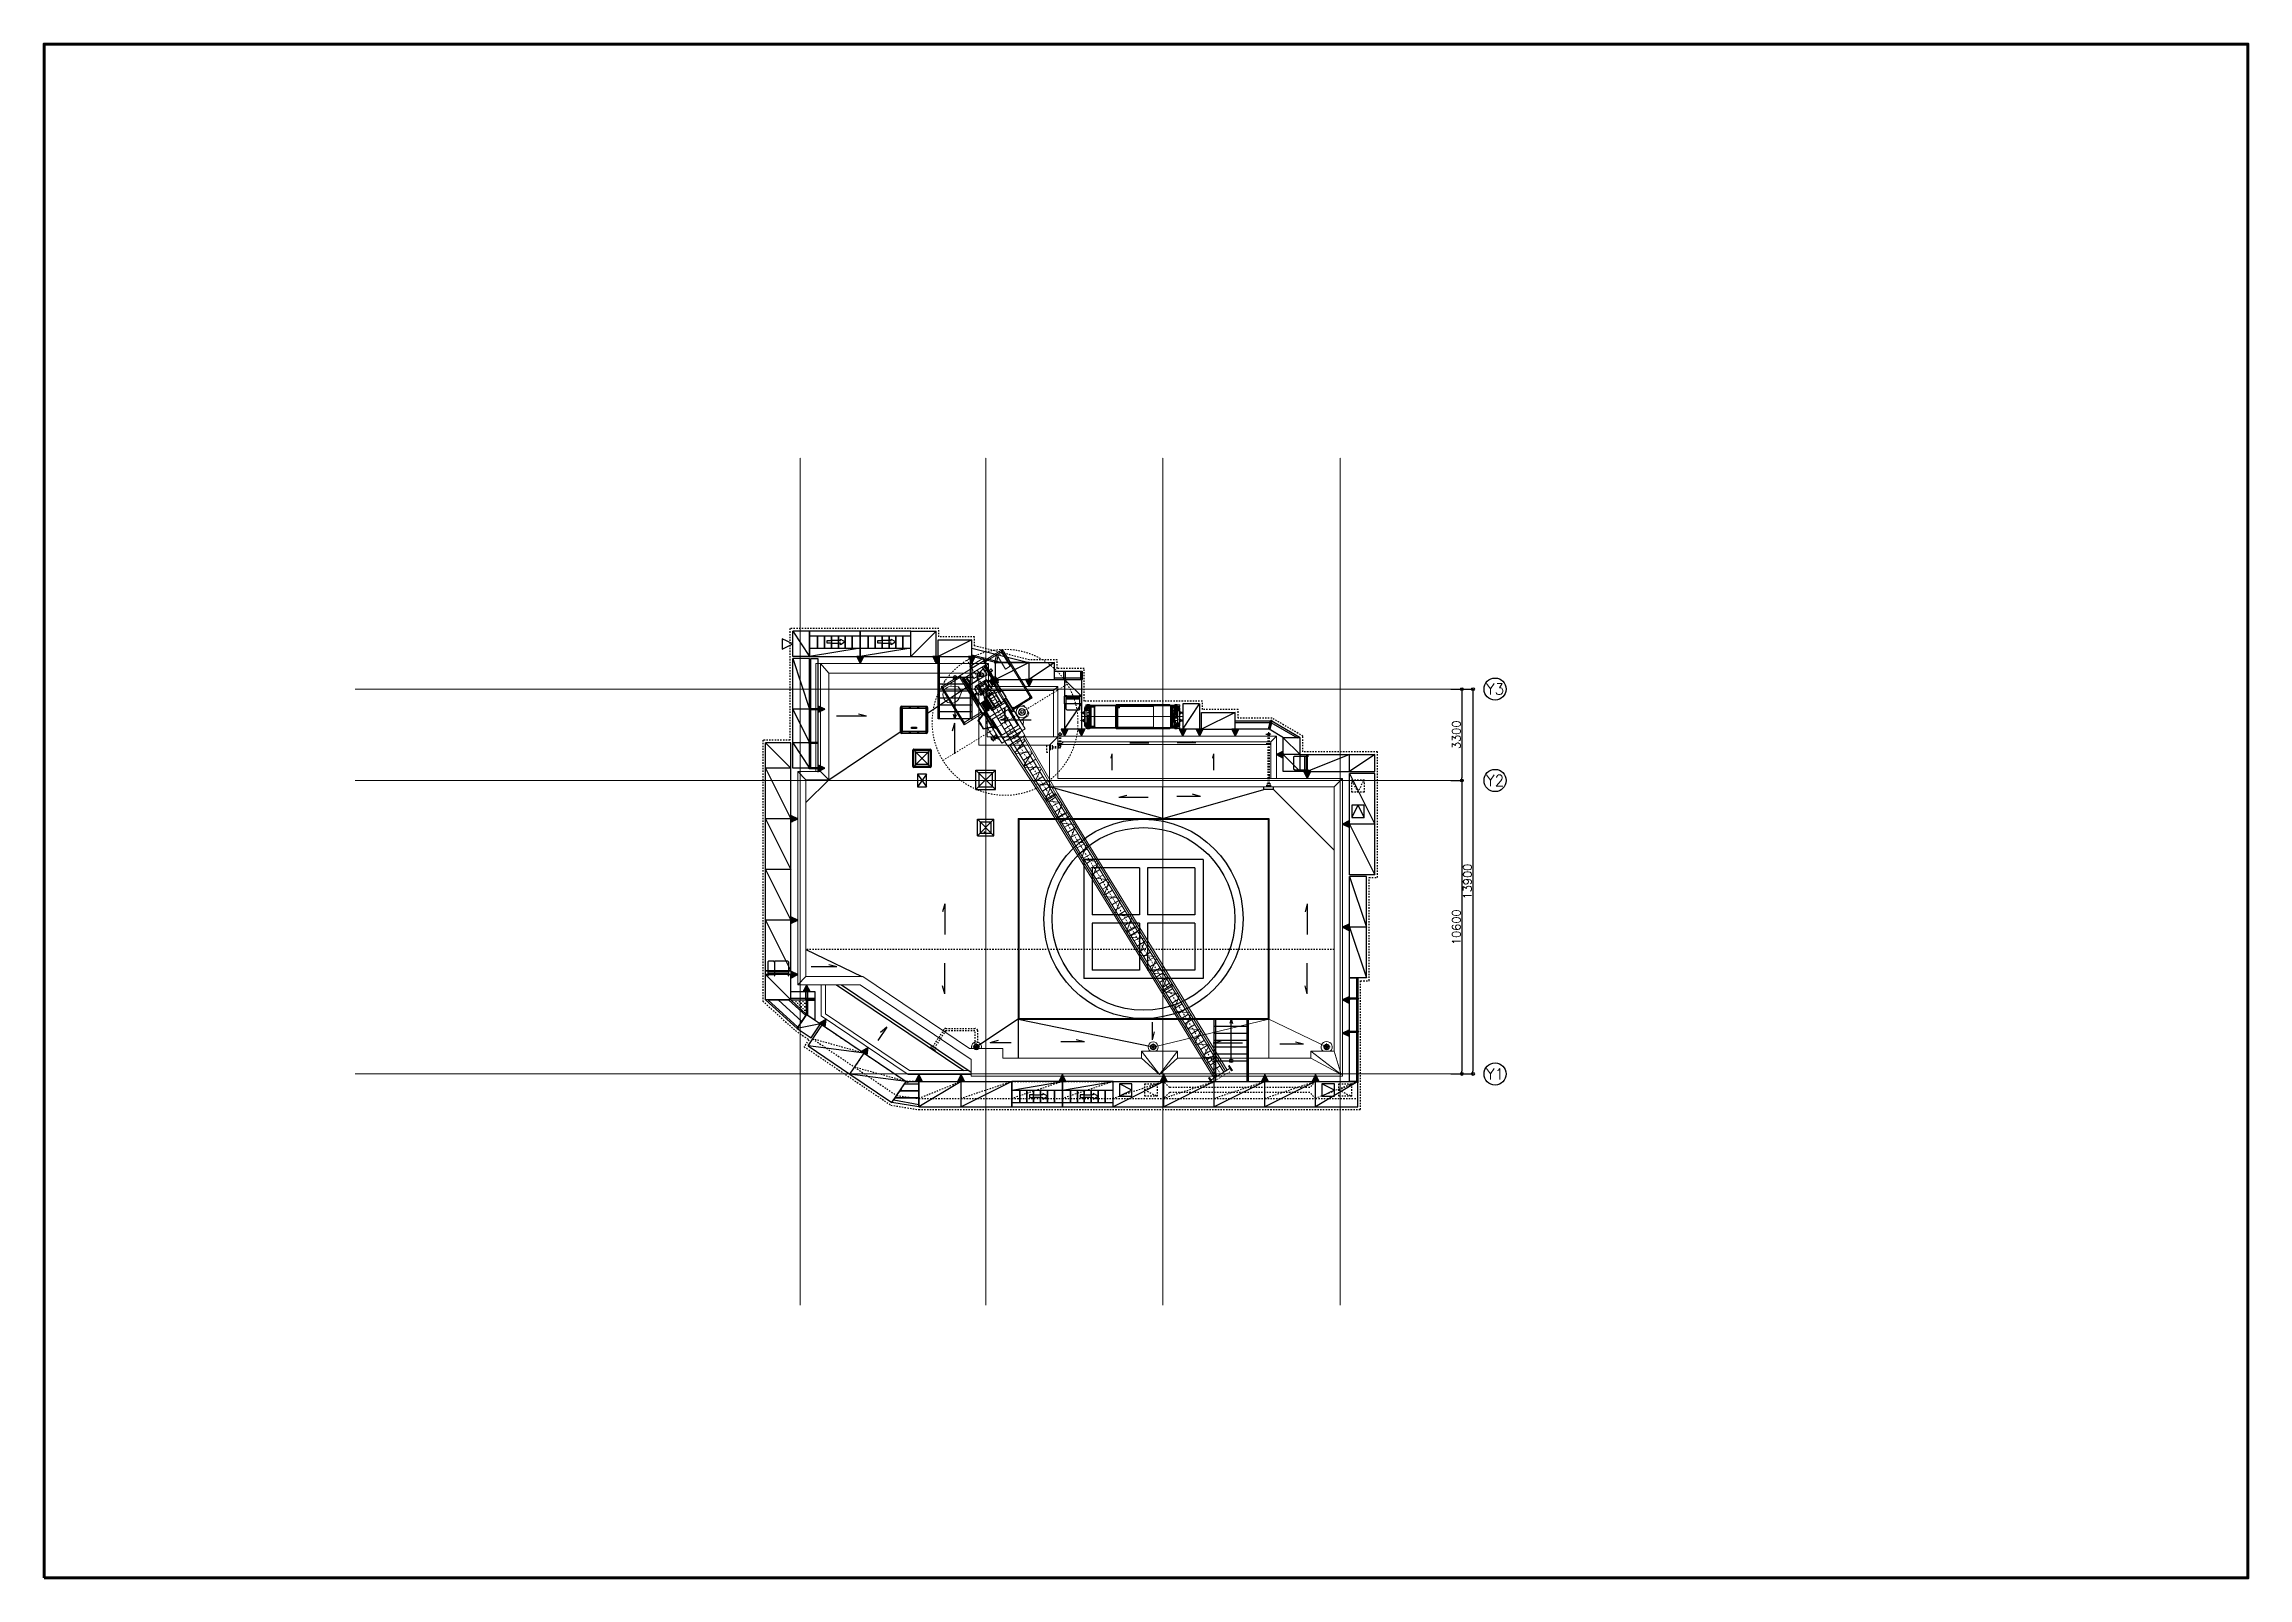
# Model space of a CAD drawing. Header units: millimetres. Extents: x 0 to 79600, y 0 to 55400.
import ezdxf
from ezdxf.enums import TextEntityAlignment as Align

# ---------------------------------------------------------------- set-up
doc = ezdxf.new("R2010")
doc.units = ezdxf.units.MM
doc.header["$LTSCALE"] = 50
doc.linetypes.add('CENTER', pattern=[2, 1.25, -0.25, 0.25, -0.25])
doc.linetypes.add('JIS_02_1.0', pattern=[2, 1, -1])
for name, color, linetype in [('ANCHOR', 1, 'Continuous'), ('ASHIBA', 230, 'Continuous'), ('ASHIBA2', 180, 'JIS_02_1.0'), ('CURE', 104, 'JIS_02_1.0'), ('kutai', 7, 'Continuous'), ('kutai2', 251, 'Continuous'), ('kutai3', 253, 'Continuous'), ('kutai4', 252, 'JIS_02_1.0'), ('kutai5', 253, 'JIS_02_1.0'), ('MACHINE', 204, 'Continuous'), ('SLOGAN', 176, 'Continuous')]:
    doc.layers.add(name, color=color, linetype=linetype)
for name, color, linetype, lineweight in [('DIM', 7, 'Continuous', 25), ('GRID', 7, 'CENTER', 5), ('TTL', 6, 'Continuous', 140)]:
    doc.layers.add(name, color=color, linetype=linetype, lineweight=lineweight)
doc.styles.add('MSゴシック', font='')
doc.styles.add('romans', font='romans.shx', dxfattribs={"bigfont": 'extfont2.shx'})
doc.styles.get('MSゴシック').set_extended_font_data('MS Gothic')
doc.dimstyles.new('DIM', dxfattribs={"dimtxt": 300, "dimasz": 100, "dimexe": 0, "dimexo": 0, "dimgap": 50, "dimtad": 1, "dimdec": 0, "dimzin": 0, "dimdsep": 46, "dimtxsty": 'MSゴシック', "dimblk": 'ORIGIN', "dimcen": 0.09, "dimadec": 0, "dimazin": 0, "dimtfac": 1, "dimtdec": 0, "dimtix": 1, "dimtmove": 2, "dimatfit": 3, "dimldrblk": 'CLOSEDBLANK', "dimfxl": 0, "dimtolj": 1, "dimtzin": 0, "dimarcsym": 1})

msp = doc.modelspace()

# ---------------------------------------------------------------- texts
at = {"layer": 'DIM', "style": 'romans'}
for s, p in [('Y3', (52409.6, 32102.1)), ('Y2', (52409.6, 28802.1)), ('Y1', (52409.6, 18202.1))]:
    msp.add_text(s, height=400, dxfattribs=at).set_placement(p, align=Align.MIDDLE)

# ---------------------------------------------------------------- blocks, each defined once
blk = doc.blocks.new('A$C6AD54ABD')
at = {"color": 0, "linetype": 'ByBlock', "lineweight": -2}
for p, q in [((-14, 145), (-1, 145)), ((-14, 135), (-1, 135)), ((-2, 145), (-3, 153)), ((-2, 135), (-3, 127)), ((-2, 149), (8, 149)), ((-2, 132), (8, 132)), ((0, 157), (26, 157)), ((1, 140), (0, 149)), ((0, 132), (1, 140)), ((0, 124), (26, 124)), ((0, 0), (3658, 0)), ((1, 165), (1, 157)), ((21, 165), (1, 165)), ((1, 124), (1, 115)), ((21, 115), (1, 115)), ((6, 149), (6, 157)), ((6, 124), (6, 132)), ((10, 147), (10, 146)), ((55, 145), (10, 145)), ((10, 135), (55, 135)), ((10, 133), (10, 134)), ((13, 150), (20, 150)), ((13, 130), (20, 130)), ((20, 150), (26, 154)), ((26, 150), (20, 146)), ((26, 130), (20, 134)), ((20, 130), (26, 126)), ((26, 160), (26, 150)), ((26, 120), (26, 130)), ((42, 149), (50, 152)), ((42, 146), (42, 149)), ((59, 146), (42, 146)), ((42, 131), (42, 134)), ((42, 134), (59, 134)), ((42, 131), (50, 128)), ((50, 152), (54, 161)), ((50, 128), (54, 120)), ((59, 164), (54, 164)), ((59, 117), (54, 117)), ((55, 135), (55, 145)), ((59, 134), (59, 146)), ((62, 166), (62, 105)), ((74, 105), (62, 105)), ((64, 164), (74, 174)), ((64, 119), (64, 164)), ((64, 119), (74, 109)), ((66, 171), (90, 176)), ((74, 174), (129, 174)), ((129, 109), (74, 109)), ((100, 104), (79, 108)), ((90, 176), (97, 183)), ((97, 183), (106, 187)), ((97, 112), (97, 116)), ((105, 89), (97, 112)), ((114, 93), (105, 89)), ((106, 371), (106, 427)), ((110, 427), (106, 427)), ((110, 371), (106, 371)), ((106, 187), (113, 177)), ((109, 321), (114, 326)), ((109, 296), (109, 321)), ((109, -294), (109, 296)), ((300, 427), (110, 427)), ((110, 427), (110, 421)), ((110, 421), (110, 371)), ((450, 421), (110, 421)), ((470, 421), (110, 421)), ((110, 421), (110, 371)), ((110, 421), (300, 421)), ((110, 371), (448, 371)), ((113, 94), (118, 117)), ((113, 94), (114, 93)), ((448, 326), (114, 326)), ((115, 176), (124, 153)), ((115, 96), (122, 95)), ((123, 100), (116, 101)), ((127, 357), (117, 347)), ((117, 347), (117, 325)), ((117, 325), (117, 313)), ((282, 325), (117, 325)), ((117, 313), (282, 313)), ((117, 111), (124, 110)), ((125, 114), (118, 116)), ((120, 301), (119, 301)), ((119, 261), (119, 301)), ((194, 261), (119, 261)), ((138, 309), (120, 309)), ((120, 309), (120, 304)), ((120, 304), (127, 304)), ((126, 112), (123, 97)), ((137, 97), (123, 100)), ((127, 272), (125, 297)), ((125, 110), (139, 107)), ((127, 357), (272, 357)), ((127, 304), (129, 275)), ((129, 275), (133, 272)), ((129, 261), (129, -259)), ((133, 325), (133, 345)), ((133, 345), (183, 345)), ((147, 340), (133, 340)), ((138, 325), (133, 325)), ((136, 306), (133, 309)), ((133, 275), (133, 277)), ((133, 277), (145, 277)), ((133, 277), (137, 277)), ((143, 275), (133, 275)), ((137, 275), (133, 275)), ((183, 272), (133, 272)), ((134, 301), (145, 301)), ((134, 277), (134, 301)), ((145, 289), (134, 289)), ((134, 272), (134, 275)), ((134, 266), (180, 266)), ((136, 306), (136, 301)), ((136, 306), (138, 306)), ((137, 277), (137, 275)), ((139, 107), (137, 97)), ((138, 308), (138, 325)), ((138, 308), (138, 313)), ((138, 308), (140, 305)), ((138, 308), (140, 305)), ((140, 305), (175, 305)), ((140, 305), (148, 305)), ((142, 301), (142, 305)), ((143, 274), (143, 277)), ((144, 273), (143, 274)), ((143, 274), (173, 274)), ((146, 362), (144, 361)), ((144, 361), (144, 349)), ((144, 349), (172, 349)), ((144, 345), (144, 349)), ((172, 273), (144, 273)), ((145, 301), (145, 305)), ((145, 277), (145, 305)), ((145, 277), (145, 305)), ((145, 277), (170, 277)), ((169, 362), (146, 362)), ((147, 305), (147, 345)), ((148, 344), (150, 344)), ((148, 305), (148, 344)), ((148, 305), (168, 305)), ((150, 371), (152, 373)), ((150, 371), (166, 371)), ((150, 371), (150, 362)), ((150, 345), (150, 344)), ((150, 344), (166, 344)), ((151, 361), (151, 349)), ((152, 373), (164, 373)), ((152, 362), (152, 373)), ((159, 349), (156, 345)), ((164, 373), (166, 371)), ((164, 373), (164, 362)), ((165, 361), (165, 349)), ((166, 371), (166, 362)), ((166, 345), (166, 344)), ((168, 344), (166, 344)), ((168, 345), (168, 305)), ((168, 345), (168, 305)), ((174, 340), (168, 340)), ((175, 305), (168, 305)), ((171, 361), (169, 362)), ((170, 301), (170, 305)), ((170, 277), (170, 305)), ((181, 301), (170, 301)), ((181, 289), (170, 289)), ((182, 277), (170, 277)), ((171, 349), (171, 361)), ((172, 349), (172, 345)), ((172, 273), (173, 274)), ((173, 345), (173, 340)), ((173, 274), (173, 277)), ((173, 275), (182, 275)), ((174, 344), (174, 340)), ((174, 344), (179, 344)), ((174, 344), (174, 344)), ((180, 344), (174, 344)), ((174, 330), (174, 340)), ((174, 331), (174, 330)), ((180, 331), (174, 331)), ((174, 330), (177, 328)), ((179, 330), (174, 330)), ((174, 301), (174, 305)), ((175, 305), (178, 308)), ((175, 305), (178, 308)), ((177, 328), (180, 330)), ((177, 306), (179, 306)), ((183, 325), (178, 325)), ((178, 308), (178, 325)), ((178, 308), (178, 313)), ((195, 309), (178, 309)), ((182, 277), (178, 277)), ((178, 277), (178, 275)), ((178, 275), (182, 275)), ((180, 344), (179, 344)), ((179, 330), (180, 331)), ((182, 309), (179, 306)), ((179, 306), (179, 301)), ((180, 345), (180, 340)), ((180, 344), (180, 340)), ((180, 330), (180, 340)), ((183, 340), (180, 340)), ((181, 277), (181, 301)), ((181, 272), (181, 275)), ((182, 275), (182, 277)), ((183, 345), (183, 325)), ((183, 272), (186, 275)), ((188, 304), (186, 275)), ((186, 272), (188, 297)), ((188, 304), (195, 304)), ((193, 301), (194, 301)), ((194, 301), (194, 261)), ((194, 261), (194, -259)), ((195, 304), (195, 309)), ((210, 422), (206, 406)), ((206, 406), (274, 389)), ((290, 442), (207, 442)), ((207, 442), (207, 301)), ((290, 430), (207, 430)), ((290, 368), (207, 368)), ((290, 356), (207, 356)), ((207, 313), (207, 301)), ((282, 313), (207, 313)), ((207, 301), (282, 301)), ((207, 301), (267, 301)), ((207, 293), (207, 301)), ((207, 301), (290, 301)), ((267, 293), (207, 293)), ((274, 286), (209, 286)), ((209, 286), (209, 221)), ((209, 221), (274, 221)), ((278, 404), (210, 422)), ((215, 25), (214, 25)), ((214, -119), (214, 25)), ((214, 17), (264, 17)), ((215, 144), (265, 144)), ((215, 138), (215, 144)), ((265, 138), (215, 138)), ((216, 33), (215, 32)), ((215, 32), (215, 25)), ((216, 33), (263, 33)), ((267, 293), (217, 293)), ((217, 293), (217, 278)), ((217, 278), (267, 203)), ((217, -107), (217, 53)), ((217, 53), (277, 53)), ((282, 51), (232, 51)), ((232, 51), (232, 46)), ((232, 46), (282, 46)), ((235, 152), (263, 152)), ((235, 152), (235, 145)), ((235, 145), (285, 145)), ((260, 162), (260, 185)), ((260, 185), (272, 185)), ((285, 162), (260, 162)), ((261, 185), (261, 162)), ((263, 152), (267, 157)), ((263, 33), (264, 32)), ((264, 13), (264, 32)), ((282, 198), (265, 198)), ((265, 198), (265, 185)), ((265, 144), (265, 138)), ((282, 278), (267, 293)), ((267, 203), (272, 203)), ((285, 157), (267, 157)), ((268, 158), (268, 162)), ((285, 158), (268, 158)), ((294, 8), (269, 8)), ((282, 347), (272, 357)), ((272, 198), (272, 203)), ((272, 203), (362, 203)), ((272, 151), (272, 198)), ((272, 192), (282, 192)), ((272, 192), (272, 162)), ((272, 178), (282, 178)), ((275, 148), (272, 151)), ((274, 389), (278, 404)), ((274, 286), (274, 221)), ((359, 148), (275, 148)), ((277, 53), (277, -107)), ((282, 347), (282, 325)), ((282, 313), (282, 325)), ((282, 301), (282, 313)), ((282, 203), (282, 278)), ((282, 203), (282, 278)), ((282, 165), (282, 198)), ((282, 198), (357, 198)), ((357, 165), (282, 165)), ((282, -191), (282, 148)), ((285, 158), (285, 165)), ((285, 145), (285, 157)), ((290, 301), (290, 442)), ((290, 203), (290, 291)), ((290, 291), (318, 291)), ((290, 278), (290, 203)), ((290, 148), (290, -191)), ((290, -191), (290, 148)), ((292, 165), (292, 159)), ((292, 163), (347, 163)), ((292, 159), (347, 159)), ((294, 8), (299, 3)), ((295, -162), (295, 68)), ((299, 68), (295, 68)), ((299, -197), (299, 103)), ((311, 103), (299, 103)), ((299, -97), (299, 3)), ((300, 421), (300, 427)), ((311, -197), (311, 103)), ((312, -166), (312, 98)), ((314, 1), (314, 376)), ((448, 376), (314, 376)), ((314, 1), (314, -374)), ((315, -193), (315, 99)), ((316, 371), (316, -369)), ((316, -158), (316, 65)), ((335, 38), (316, 65)), ((317, 376), (317, -374)), ((317, 373), (407, 373)), ((328, 281), (318, 291)), ((318, 98), (318, -166)), ((328, 281), (328, 203)), ((328, 148), (328, -279)), ((335, -132), (335, 38)), ((340, 38), (335, 38)), ((340, -132), (340, 38)), ((341, 34), (340, 34)), ((340, 34), (340, 34)), ((340, 34), (340, 34)), ((340, 34), (340, 34)), ((340, 34), (340, 34)), ((340, 34), (340, 33)), ((340, 33), (340, 33)), ((340, 33), (340, 33)), ((340, 33), (340, 33)), ((340, 33), (340, 33)), ((340, 33), (340, 33)), ((340, 33), (340, 32)), ((340, 32), (340, 32)), ((340, 32), (340, 32)), ((341, 22), (340, 22)), ((340, 22), (340, 22)), ((340, 22), (340, 22)), ((340, 22), (340, 22)), ((340, 22), (340, 22)), ((340, 22), (340, 22)), ((340, 22), (340, 21)), ((340, 21), (340, 21)), ((340, 21), (340, 21)), ((340, 21), (340, 21)), ((340, 21), (340, 21)), ((340, 21), (340, 21)), ((340, 21), (340, 21)), ((340, 21), (340, 21)), ((342, 35), (341, 35)), ((341, 35), (341, 35)), ((341, 35), (341, 35)), ((341, 35), (341, 35)), ((341, 35), (341, 35)), ((341, 35), (341, 34)), ((341, 34), (341, 34)), ((342, 23), (341, 23)), ((341, 23), (341, 23)), ((341, 23), (341, 23)), ((341, 23), (341, 23)), ((341, 23), (341, 22)), ((341, 22), (341, 22)), ((341, 22), (341, 22)), ((343, 36), (342, 35)), ((342, 35), (342, 35)), ((342, 35), (342, 35)), ((342, 35), (342, 35)), ((342, 35), (342, 35)), ((343, 23), (342, 23)), ((342, 23), (342, 23)), ((342, 23), (342, 23)), ((342, 23), (342, 23)), ((342, 23), (342, 23)), ((344, 36), (343, 36)), ((343, 36), (343, 36)), ((343, 36), (343, 36)), ((343, 36), (343, 36)), ((343, 36), (343, 36)), ((344, 23), (343, 23)), ((343, 23), (343, 23)), ((343, 23), (343, 23)), ((343, 23), (343, 23)), ((343, 23), (343, 23)), ((355, 36), (344, 36)), ((344, 9), (344, 23)), ((348, 23), (344, 23)), ((347, 159), (347, 165)), ((355, 136), (355, 146)), ((370, 142), (355, 142)), ((448, 136), (355, 136)), ((356, 95), (356, 136)), ((356, 95), (356, 95)), ((356, 95), (356, 95)), ((356, 95), (356, 95)), ((356, 95), (356, 95)), ((356, 95), (356, 95)), ((356, 94), (356, 95)), ((356, 94), (356, 94)), ((356, 94), (356, 94)), ((356, 94), (356, 94)), ((356, 94), (356, 94)), ((356, 94), (356, 94)), ((356, 94), (356, 94)), ((356, 94), (356, 94)), ((357, 94), (356, 94)), ((357, 198), (357, 165)), ((357, 142), (357, 146)), ((366, 146), (357, 146)), ((357, 94), (357, 93)), ((357, 94), (357, 94)), ((357, 94), (357, 94)), ((357, 94), (357, 94)), ((358, 94), (357, 94)), ((357, 93), (357, 94)), ((359, 95), (358, 94)), ((358, 94), (358, 94)), ((358, 94), (358, 94)), ((358, 94), (358, 94)), ((358, 94), (358, 94)), ((358, 40), (358, 93)), ((448, 93), (358, 93)), ((362, 151), (359, 148)), ((448, 150), (359, 150)), ((359, 142), (359, 146)), ((359, 136), (359, 142)), ((359, 95), (359, 95)), ((359, 95), (359, 95)), ((359, 95), (359, 95)), ((359, 95), (359, 95)), ((360, 95), (359, 95)), ((360, 95), (360, 136)), ((448, 95), (360, 95)), ((361, 44), (361, 93)), ((362, 203), (362, 198)), ((362, 198), (362, 151)), ((364, 142), (364, 146)), ((364, 48), (364, 93)), ((366, 371), (366, -369)), ((366, 346), (448, 346)), ((366, 341), (448, 341)), ((366, 337), (448, 337)), ((366, 146), (366, 150)), ((366, 142), (366, 146)), ((448, 26), (366, 26)), ((370, 142), (370, 150)), ((448, 146), (370, 146)), ((393, 404), (410, 404)), ((410, 398), (393, 398)), ((398, 73), (398, 93)), ((407, 373), (407, 376)), ((410, -419), (410, 421)), ((410, 421), (450, 421)), ((410, 421), (450, 421)), ((410, -419), (410, 421)), ((448, 381), (410, 381)), ((434, 83), (434, 83)), ((435, 83), (434, 83)), ((445, 396), (1055, 396)), ((445, 396), (445, 386)), ((445, -384), (445, 386)), ((445, -379), (445, 381)), ((447, 83), (446, 83)), ((447, 83), (447, 83)), ((448, 393), (1052, 393)), ((448, -391), (448, 393)), ((494, 431), (450, 431)), ((450, 431), (450, 393)), ((450, 421), (450, 393)), ((1006, 446), (470, 446)), ((470, 421), (470, 446)), ((1006, 421), (470, 421)), ((470, 421), (1006, 421)), ((1025, 404), (470, 404)), ((470, 398), (470, 404)), ((470, 398), (1025, 398)), ((494, 393), (494, 431)), ((989, 406), (1040, 406)), ((1059, 406), (1003, 406)), ((1006, 421), (1006, 446)), ((1025, 436), (1006, 436)), ((1006, 436), (1006, 414)), ((1006, 414), (1006, 404)), ((1006, 398), (1006, 393)), ((1044, 436), (1025, 436)), ((1025, 393), (1025, 436)), ((1025, 436), (1025, 393)), ((1025, 429), (1031, 429)), ((1025, 414), (1025, 429)), ((1025, 393), (1025, 421)), ((1031, 414), (1025, 414)), ((2381, 404), (1025, 404)), ((1025, 398), (2381, 398)), ((1031, 414), (1031, 429)), ((1031, 429), (1041, 425)), ((1041, 417), (1031, 414)), ((1041, 425), (1041, 417)), ((1044, 446), (2362, 446)), ((1044, 421), (1044, 446)), ((1044, 414), (1044, 436)), ((1044, 421), (2362, 421)), ((1044, 421), (1044, 414)), ((2362, 421), (1044, 421)), ((1044, 414), (1044, 404)), ((1044, 404), (1044, 414)), ((1044, 393), (1044, 398)), ((1052, 393), (1052, -391)), ((1052, 381), (2387, 381)), ((1052, 376), (2380, 376)), ((1055, 386), (1055, 396)), ((1055, 386), (1055, -384)), ((1614, 377), (1614, 395)), ((2350, 381), (2350, -379)), ((2353, 321), (2350, 318)), ((2350, 318), (2350, -316)), ((2353, 321), (2400, 321)), ((2356, 381), (2356, 431)), ((2356, 431), (2400, 431)), ((2400, 381), (2356, 381)), ((2362, 446), (2362, 421)), ((2381, 436), (2362, 436)), ((2362, 436), (2362, 414)), ((2362, 414), (2362, 421)), ((2362, 414), (2362, 421)), ((2362, 404), (2362, 414)), ((2362, 404), (2362, 414)), ((2362, 414), (2362, 404)), ((2362, 371), (2362, 398)), ((2362, 371), (2362, 398)), ((2362, 398), (2362, 361)), ((2362, -369), (2362, 371)), ((2362, 361), (2381, 361)), ((2375, 429), (2365, 425)), ((2365, 425), (2365, 417)), ((2365, 417), (2375, 414)), ((2368, 356), (2365, 353)), ((2365, 311), (2365, 353)), ((2370, 306), (2365, 311)), ((2368, 356), (2395, 356)), ((2425, 306), (2370, 306)), ((2375, 414), (2375, 429)), ((2381, 429), (2375, 429)), ((2375, 414), (2381, 414)), ((2380, 376), (2380, -374)), ((2381, 361), (2381, 436)), ((2381, 436), (2400, 436)), ((2381, 361), (2381, 436)), ((2381, 414), (2381, 429)), ((2382, 361), (2381, 361)), ((2382, 1), (2382, 376)), ((2382, 376), (2425, 376)), ((2400, 361), (2382, 361)), ((2382, 1), (2382, -374)), ((2385, -379), (2385, 381)), ((2390, 381), (2387, 381)), ((2390, 381), (2390, -379)), ((2400, 436), (2400, 381)), ((2400, 381), (2400, 436)), ((2400, 436), (2400, 381)), ((2400, 431), (2400, 381)), ((2400, 421), (2936, 421)), ((2936, 421), (2400, 421)), ((2440, 421), (2400, 421)), ((2400, 421), (2936, 421)), ((2400, 421), (2936, 421)), ((2936, 421), (2400, 421)), ((2400, 421), (3200, 421)), ((2400, 381), (2400, 421)), ((2400, 421), (2400, -419)), ((3200, 421), (2400, 421)), ((2440, 421), (2400, 421)), ((2400, 421), (2400, 381)), ((2425, 396), (2400, 421)), ((2400, 381), (2400, 361)), ((2400, 361), (2400, 381)), ((2425, 381), (2400, 381)), ((2400, 381), (2425, 381)), ((2400, 381), (2425, 381)), ((2400, 381), (2425, 381)), ((2402, 371), (2400, 371)), ((2400, -369), (2400, 371)), ((2438, 419), (2402, 419)), ((2402, 419), (2402, 383)), ((2402, 383), (2425, 383)), ((2425, 371), (2402, 371)), ((3151, 399), (2422, 399)), ((2422, 399), (2422, 1)), ((2422, -397), (2422, 1)), ((2425, 1), (2425, 396)), ((2425, 396), (3151, 396)), ((2425, 338), (2425, 363)), ((2425, 1), (2425, -394)), ((2438, 396), (2438, 419)), ((2440, 421), (3160, 421)), ((2440, 396), (2440, 421)), ((2440, 401), (3160, 401)), ((2474, 396), (3118, 396)), ((2735, 396), (2735, 401)), ((2775, 401), (2775, 396)), ((2936, 421), (3490, 421)), ((2956, 421), (3490, 421)), ((3151, 396), (3151, 399)), ((3200, 381), (3151, 381)), ((3151, 376), (3191, 376)), ((3160, 381), (3160, 421)), ((3160, 421), (3200, 421)), ((3200, 381), (3160, 381)), ((3160, 381), (3160, 372)), ((3192, 377), (3160, 377)), ((3162, 383), (3162, 419)), ((3162, 419), (3198, 419)), ((3198, 383), (3162, 383)), ((3175, 1), (3175, 372)), ((3175, 372), (3178, 372)), ((3490, 371), (3175, 371)), ((3175, 1), (3175, -370)), ((3178, 372), (3178, 371)), ((3191, 376), (3332, 376)), ((3192, 371), (3192, 381)), ((3198, 419), (3198, 383)), ((3280, 346), (3198, 346)), ((3280, 341), (3198, 341)), ((3198, 341), (3310, 341)), ((3200, 421), (3200, 381)), ((3200, 421), (3200, 381)), ((3200, 421), (3330, 421)), ((3200, 341), (3200, 421)), ((3325, 381), (3200, 381)), ((3200, -339), (3200, 341)), ((3204, 373), (3204, 376)), ((3329, 373), (3204, 373)), ((3206, 421), (3210, 421)), ((3206, 341), (3206, 421)), ((3330, 421), (3210, 421)), ((3210, 421), (3210, 381)), ((3210, 421), (3210, 341)), ((3210, 416), (3325, 416)), ((3210, 381), (3290, 381)), ((3263, 416), (3267, 416)), ((3280, 371), (3280, 341)), ((3290, 381), (3325, 381)), ((3290, 381), (3290, 341)), ((3310, -339), (3310, 341)), ((3544, 326), (3310, 326)), ((3310, 301), (3369, 301)), ((3325, 291), (3310, 291)), ((3310, 259), (3310, 284)), ((3310, 284), (3325, 284)), ((3325, 259), (3310, 259)), ((3310, 251), (3325, 251)), ((3312, 216), (3310, 216)), ((3310, 216), (3312, 216)), ((3312, 216), (3310, 214)), ((3310, 205), (3312, 204)), ((3310, 204), (3312, 204)), ((3310, 203), (3312, 203)), ((3311, 176), (3310, 176)), ((3310, 134), (3315, 134)), ((3310, 126), (3315, 126)), ((3310, 118), (3315, 118)), ((3310, 103), (3319, 103)), ((3310, 85), (3319, 85)), ((3314, 222), (3312, 219)), ((3312, 219), (3312, 200)), ((3324, 219), (3312, 219)), ((3312, 200), (3314, 198)), ((3324, 200), (3312, 200)), ((3314, 198), (3314, 222)), ((3324, 222), (3314, 222)), ((3314, 198), (3324, 198)), ((3315, 134), (3315, 126)), ((3315, 126), (3315, 125)), ((3315, 126), (3315, 126)), ((3315, 126), (3315, 126)), ((3315, 125), (3316, 125)), ((3315, 125), (3315, 125)), ((3315, 118), (3315, 118)), ((3315, 118), (3315, 118)), ((3315, 118), (3315, 118)), ((3315, 118), (3316, 118)), ((3315, 118), (3315, 42)), ((3316, 125), (3317, 125)), ((3316, 125), (3316, 125)), ((3316, 125), (3316, 125)), ((3316, 125), (3316, 125)), ((3316, 125), (3316, 125)), ((3316, 118), (3316, 118)), ((3316, 118), (3316, 118)), ((3316, 118), (3316, 118)), ((3316, 118), (3316, 118)), ((3316, 118), (3317, 118)), ((3316, 24), (3316, 23)), ((3316, 24), (3316, 24)), ((3316, 12), (3316, 12)), ((3316, 12), (3316, 12)), ((3317, 125), (3317, 124)), ((3317, 125), (3317, 125)), ((3317, 124), (3318, 123)), ((3317, 124), (3317, 124)), ((3317, 124), (3317, 124)), ((3317, 124), (3317, 124)), ((3317, 124), (3317, 124)), ((3317, 118), (3317, 118)), ((3317, 118), (3317, 118)), ((3317, 118), (3317, 118)), ((3317, 118), (3317, 118)), ((3317, 118), (3317, 118)), ((3317, 118), (3318, 118)), ((3318, 123), (3318, 122)), ((3318, 123), (3318, 123)), ((3318, 123), (3318, 123)), ((3318, 123), (3318, 123)), ((3318, 122), (3318, 121)), ((3318, 122), (3318, 122)), ((3318, 122), (3318, 122)), ((3318, 122), (3318, 122)), ((3318, 121), (3318, 120)), ((3318, 121), (3318, 121)), ((3318, 121), (3318, 121)), ((3318, 121), (3318, 121)), ((3318, 119), (3318, 120)), ((3318, 120), (3318, 120)), ((3318, 120), (3318, 120)), ((3318, 120), (3318, 120)), ((3318, 120), (3318, 120)), ((3318, 118), (3318, 119)), ((3318, 119), (3318, 119)), ((3318, 119), (3318, 119)), ((3318, 119), (3318, 119)), ((3318, 119), (3318, 119)), ((3318, 119), (3318, 119)), ((3318, 119), (3318, 119)), ((3318, 119), (3318, 119)), ((3318, 118), (3318, 118)), ((3318, 118), (3318, 118)), ((3319, 134), (3319, -36)), ((3319, 134), (3324, 134)), ((3319, 49), (3324, 49)), ((3326, 230), (3324, 227)), ((3324, 227), (3324, 193)), ((3324, 193), (3326, 189)), ((3324, 134), (3342, 161)), ((3324, 134), (3324, -36)), ((3325, 416), (3325, 1)), ((3325, 416), (3330, 416)), ((3330, 386), (3325, 381)), ((3325, 284), (3325, 259)), ((3325, -414), (3325, 1)), ((3343, 230), (3326, 230)), ((3326, 220), (3343, 220)), ((3326, 199), (3343, 199)), ((3326, 189), (3343, 189)), ((3329, 376), (3329, -374)), ((3330, 421), (3330, 386)), ((3330, 1), (3330, 421)), ((3330, 371), (3330, -369)), ((3330, 1), (3330, -419)), ((3341, 291), (3331, 281)), ((3331, -145), (3331, 281)), ((3332, 1), (3332, 376)), ((3332, 1), (3332, -374)), ((3340, 421), (3340, 427)), ((3340, 427), (3490, 427)), ((3490, 421), (3340, 421)), ((3369, 291), (3341, 291)), ((3341, -95), (3341, 169)), ((3342, 161), (3342, -62)), ((3349, 230), (3343, 230)), ((3343, 189), (3343, 230)), ((3349, 211), (3343, 208)), ((3343, 189), (3349, 189)), ((3344, 195), (3344, -97)), ((3347, 169), (3347, -95)), ((3348, 199), (3348, -101)), ((3348, 199), (3360, 199)), ((3349, 185), (3349, 235)), ((3349, 235), (3354, 235)), ((3349, 233), (3354, 233)), ((3349, 189), (3349, 230)), ((3349, 226), (3354, 226)), ((3399, 225), (3349, 225)), ((3350, 222), (3349, 222)), ((3349, 198), (3350, 198)), ((3399, 194), (3349, 194)), ((3349, 185), (3354, 185)), ((3350, 233), (3354, 233)), ((3350, 233), (3350, 232)), ((3350, 233), (3350, 227)), ((3350, 227), (3350, 232)), ((3350, 227), (3354, 227)), ((3350, 227), (3350, 227)), ((3350, 222), (3355, 222)), ((3350, 197), (3350, 222)), ((3350, 197), (3355, 197)), ((3355, 237), (3354, 236)), ((3354, 236), (3354, 233)), ((3364, 233), (3354, 233)), ((3364, 227), (3354, 227)), ((3354, 227), (3354, 225)), ((3354, 183), (3354, 194)), ((3354, 183), (3355, 182)), ((3355, 237), (3369, 237)), ((3355, 225), (3399, 225)), ((3355, 222), (3355, 225)), ((3355, 197), (3355, 195)), ((3355, 195), (3399, 195)), ((3355, 182), (3369, 182)), ((3357, 193), (3357, 243)), ((3357, 243), (3389, 243)), ((3389, 193), (3357, 193)), ((3360, 199), (3360, -101)), ((3360, 164), (3364, 164)), ((3365, 104), (3360, 99)), ((3360, 99), (3360, -1)), ((3360, 78), (3432, 78)), ((3360, 74), (3432, 74)), ((3432, 24), (3360, 24)), ((3361, 198), (3361, 238)), ((3361, 238), (3394, 238)), ((3361, 205), (3361, 231)), ((3361, 231), (3367, 231)), ((3367, 205), (3361, 205)), ((3394, 198), (3361, 198)), ((3364, 232), (3363, 233)), ((3363, 233), (3363, 227)), ((3363, 227), (3364, 227)), ((3365, 230), (3364, 233)), ((3364, 232), (3364, 227)), ((3364, 227), (3365, 230)), ((3364, 164), (3364, -66)), ((3364, 74), (3370, 74)), ((3364, 24), (3432, 24)), ((3389, 104), (3365, 104)), ((3367, 230), (3367, 237)), ((3367, 237), (3381, 237)), ((3381, 230), (3367, 230)), ((3367, 200), (3367, 206)), ((3367, 206), (3381, 206)), ((3381, 200), (3367, 200)), ((3369, 301), (3369, 442)), ((3369, 442), (3452, 442)), ((3369, 430), (3452, 430)), ((3369, 368), (3452, 368)), ((3369, 356), (3452, 356)), ((3452, 301), (3369, 301)), ((3369, 301), (3369, 261)), ((3369, 291), (3369, 243)), ((3369, 243), (3369, 278)), ((3369, 237), (3369, 235)), ((3398, 235), (3369, 235)), ((3369, -145), (3369, 193)), ((3369, 193), (3369, -145)), ((3398, 185), (3369, 185)), ((3369, 185), (3369, 182)), ((3370, 78), (3370, 74)), ((3370, 78), (3423, 78)), ((3370, 74), (3370, 74)), ((3370, 74), (3370, 74)), ((3370, 74), (3370, 74)), ((3370, 74), (3370, 74)), ((3370, 74), (3370, 74)), ((3370, 74), (3370, 74)), ((3370, 74), (3370, 74)), ((3370, 74), (3370, 74)), ((3370, 74), (3370, 74)), ((3370, 74), (3370, 74)), ((3370, 74), (3370, 74)), ((3370, 74), (3371, 74)), ((3371, 74), (3371, 74)), ((3371, 74), (3371, 74)), ((3371, 74), (3371, 74)), ((3371, 74), (3371, 74)), ((3371, 74), (3372, 74)), ((3372, 74), (3372, 73)), ((3372, 73), (3372, 73)), ((3372, 73), (3372, 73)), ((3372, 73), (3372, 73)), ((3372, 73), (3373, 73)), ((3373, 404), (3441, 422)), ((3377, 389), (3373, 404)), ((3373, 73), (3373, 73)), ((3373, 73), (3373, 73)), ((3373, 73), (3374, 73)), ((3374, 207), (3374, 230)), ((3374, 230), (3397, 230)), ((3397, 207), (3374, 207)), ((3374, 73), (3374, 73)), ((3374, 73), (3374, 73)), ((3374, 73), (3374, 73)), ((3374, 73), (3375, 73)), ((3375, 73), (3375, 73)), ((3375, 73), (3375, 73)), ((3375, 73), (3376, 73)), ((3376, 73), (3376, 73)), ((3376, 73), (3376, 73)), ((3376, 73), (3377, 73)), ((3445, 406), (3377, 389)), ((3377, 347), (3387, 357)), ((3377, 347), (3377, 325)), ((3377, 313), (3377, 325)), ((3377, 325), (3542, 325)), ((3377, 301), (3377, 313)), ((3377, 313), (3452, 313)), ((3542, 313), (3377, 313)), ((3452, 301), (3377, 301)), ((3377, 278), (3392, 293)), ((3377, 243), (3377, 278)), ((3377, 243), (3377, 278)), ((3377, 278), (3377, 243)), ((3377, 193), (3377, -145)), ((3422, 96), (3377, 96)), ((3377, 78), (3377, 73)), ((3377, 73), (3416, 73)), ((3377, 71), (3422, 71)), ((3381, 237), (3381, 230)), ((3381, 231), (3397, 231)), ((3381, 206), (3381, 200)), ((3397, 205), (3381, 205)), ((3382, -50), (3382, 110)), ((3382, 110), (3442, 110)), ((3382, 108), (3442, 108)), ((3384, 286), (3384, 221)), ((3384, 286), (3449, 286)), ((3449, 221), (3384, 221)), ((3385, 301), (3452, 301)), ((3532, 357), (3387, 357)), ((3389, 243), (3392, 240)), ((3392, 196), (3389, 193)), ((3452, 293), (3392, 293)), ((3392, 293), (3442, 293)), ((3392, 293), (3442, 293)), ((3442, 278), (3392, 203)), ((3392, 240), (3392, 196)), ((3394, 238), (3394, 231)), ((3400, 238), (3394, 238)), ((3394, 205), (3394, 198)), ((3394, 198), (3400, 198)), ((3395, 129), (3394, 128)), ((3394, 128), (3394, 109)), ((3444, 113), (3394, 113)), ((3443, 129), (3395, 129)), ((3396, 238), (3396, 231)), ((3396, 205), (3396, 198)), ((3397, 290), (3397, 293)), ((3397, 293), (3427, 293)), ((3397, 290), (3427, 290)), ((3397, 231), (3397, 205)), ((3401, 227), (3397, 227)), ((3401, 209), (3397, 209)), ((3398, 334), (3400, 335)), ((3398, 325), (3398, 334)), ((3425, 325), (3398, 325)), ((3398, 286), (3398, 290)), ((3398, 286), (3398, 274)), ((3426, 286), (3398, 286)), ((3398, 274), (3400, 273)), ((3401, 250), (3398, 247)), ((3398, 235), (3398, 247)), ((3398, 243), (3401, 243)), ((3399, 234), (3398, 235)), ((3398, 185), (3399, 186)), ((3398, 185), (3399, 186)), ((3398, 178), (3398, 185)), ((3401, 181), (3398, 181)), ((3398, 178), (3401, 175)), ((3401, 170), (3398, 173)), ((3399, 234), (3399, 225)), ((3399, 232), (3399, 232)), ((3403, 232), (3399, 232)), ((3399, 225), (3399, 231)), ((3399, 230), (3437, 230)), ((3399, 230), (3399, 230)), ((3403, 230), (3399, 230)), ((3399, 195), (3437, 195)), ((3399, 186), (3399, 195)), ((3399, 194), (3399, 194)), ((3403, 194), (3399, 194)), ((3399, 186), (3399, 194)), ((3399, 193), (3399, 192)), ((3403, 192), (3399, 192)), ((3399, 172), (3399, 112)), ((3439, 172), (3399, 172)), ((3399, 112), (3439, 112)), ((3400, 335), (3423, 335)), ((3400, 273), (3423, 273)), ((3400, 227), (3400, 238)), ((3400, 198), (3400, 209)), ((3440, 250), (3401, 250)), ((3401, 245), (3404, 245)), ((3401, 245), (3401, 232)), ((3401, 209), (3401, 227)), ((3401, 192), (3401, 180)), ((3401, 180), (3404, 180)), ((3440, 175), (3401, 175)), ((3440, 170), (3401, 170)), ((3402, 245), (3402, 239)), ((3402, 239), (3404, 239)), ((3402, 210), (3402, 226)), ((3402, 226), (3414, 226)), ((3414, 210), (3402, 210)), ((3402, 180), (3402, 185)), ((3402, 185), (3404, 185)), ((3404, 232), (3403, 232)), ((3403, 230), (3404, 230)), ((3404, 194), (3403, 194)), ((3403, 192), (3404, 193)), ((3404, 325), (3405, 321)), ((3404, 325), (3404, 267)), ((3404, 321), (3420, 321)), ((3404, 267), (3405, 265)), ((3420, 267), (3404, 267)), ((3404, 230), (3404, 245)), ((3404, 239), (3404, 245)), ((3418, 243), (3404, 243)), ((3404, 238), (3408, 238)), ((3408, 234), (3404, 234)), ((3404, 180), (3404, 195)), ((3408, 190), (3404, 190)), ((3404, 186), (3408, 186)), ((3404, 185), (3404, 180)), ((3404, 181), (3418, 181)), ((3405, 334), (3405, 325)), ((3405, 321), (3405, 265)), ((3405, 274), (3405, 286)), ((3405, 265), (3418, 265)), ((3407, 210), (3407, 226)), ((3410, 286), (3413, 290)), ((3413, 238), (3418, 238)), ((3418, 234), (3413, 234)), ((3418, 190), (3413, 190)), ((3413, 186), (3418, 186)), ((3414, 226), (3414, 210)), ((3415, 243), (3415, 193)), ((3421, 243), (3415, 243)), ((3415, 193), (3421, 193)), ((3416, 78), (3416, 73)), ((3416, 73), (3416, 73)), ((3416, 73), (3416, 73)), ((3416, 73), (3417, 73)), ((3417, 73), (3417, 73)), ((3417, 73), (3417, 73)), ((3417, 73), (3417, 73)), ((3417, 73), (3418, 73)), ((3420, 325), (3418, 321)), ((3418, 321), (3418, 265)), ((3418, 265), (3420, 267)), ((3418, 230), (3418, 243)), ((3418, 240), (3423, 240)), ((3418, 232), (3418, 232)), ((3422, 232), (3418, 232)), ((3418, 230), (3418, 230)), ((3422, 230), (3418, 230)), ((3418, 181), (3418, 195)), ((3418, 194), (3418, 194)), ((3422, 194), (3418, 194)), ((3418, 193), (3418, 192)), ((3422, 192), (3418, 192)), ((3418, 185), (3423, 185)), ((3418, 73), (3418, 73)), ((3418, 73), (3418, 73)), ((3418, 73), (3419, 73)), ((3419, 334), (3419, 325)), ((3419, 274), (3419, 286)), ((3419, 73), (3419, 73)), ((3419, 73), (3419, 73)), ((3419, 73), (3419, 73)), ((3419, 73), (3420, 73)), ((3420, 267), (3420, 325)), ((3420, 73), (3421, 74)), ((3420, 73), (3420, 73)), ((3420, 73), (3420, 73)), ((3420, 73), (3420, 73)), ((3421, 193), (3421, 243)), ((3421, 74), (3421, 74)), ((3421, 74), (3421, 74)), ((3421, 74), (3421, 74)), ((3421, 74), (3421, 74)), ((3421, 74), (3422, 74)), ((3421, 68), (3422, 70)), ((3438, 68), (3421, 68)), ((3421, 63), (3421, 68)), ((3438, 63), (3421, 63)), ((3422, 62), (3421, 63)), ((3423, 232), (3422, 232)), ((3422, 230), (3423, 230)), ((3423, 194), (3422, 194)), ((3422, 192), (3423, 193)), ((3427, 91), (3422, 96)), ((3427, 76), (3422, 71)), ((3422, 74), (3422, 74)), ((3422, 74), (3422, 74)), ((3422, 74), (3422, 74)), ((3422, 74), (3422, 74)), ((3422, 74), (3422, 74)), ((3422, 74), (3422, 74)), ((3422, 74), (3422, 74)), ((3422, 74), (3422, 74)), ((3422, 74), (3423, 74)), ((3422, 70), (3422, 62)), ((3422, 70), (3441, 70)), ((3441, 62), (3422, 62)), ((3423, 335), (3425, 334)), ((3423, 273), (3425, 274)), ((3437, 243), (3423, 243)), ((3423, 243), (3423, 230)), ((3427, 238), (3423, 238)), ((3423, 234), (3427, 234)), ((3423, 195), (3423, 181)), ((3423, 190), (3427, 190)), ((3427, 186), (3423, 186)), ((3423, 181), (3437, 181)), ((3423, 78), (3423, 74)), ((3423, 74), (3423, 74)), ((3423, 74), (3423, 74)), ((3423, 74), (3423, 74)), ((3423, 74), (3432, 74)), ((3425, 334), (3425, 325)), ((3425, 274), (3425, 286)), ((3426, 290), (3426, 286)), ((3427, 293), (3427, 290)), ((3427, 76), (3427, 91)), ((3437, 238), (3432, 238)), ((3432, 234), (3437, 234)), ((3432, 190), (3437, 190)), ((3437, 186), (3432, 186)), ((3443, 89), (3432, 89)), ((3432, 89), (3432, 9)), ((3432, 74), (3432, 24)), ((3432, 74), (3433, 73)), ((3432, 24), (3433, 25)), ((3432, 9), (3443, 9)), ((3433, 10), (3433, 89)), ((3433, 89), (3439, 89)), ((3433, 73), (3433, 25)), ((3439, 10), (3433, 10)), ((3439, 245), (3437, 245)), ((3437, 230), (3437, 245)), ((3437, 245), (3437, 239)), ((3437, 239), (3439, 239)), ((3441, 232), (3437, 232)), ((3437, 180), (3437, 195)), ((3441, 192), (3437, 192)), ((3437, 180), (3437, 185)), ((3437, 185), (3439, 185)), ((3437, 180), (3439, 180)), ((3441, 70), (3438, 68)), ((3438, 62), (3438, 70)), ((3441, 62), (3438, 63)), ((3439, 245), (3439, 232)), ((3439, 239), (3439, 245)), ((3443, 243), (3439, 243)), ((3439, 192), (3439, 180)), ((3439, 185), (3439, 180)), ((3439, 181), (3443, 181)), ((3439, 112), (3439, 172)), ((3439, 170), (3464, 170)), ((3439, 132), (3439, 170)), ((3439, 170), (3463, 170)), ((3464, 132), (3439, 132)), ((3463, 132), (3439, 132)), ((3439, 89), (3439, 10)), ((3441, 73), (3439, 73)), ((3439, 73), (3439, 58)), ((3439, 65), (3441, 66)), ((3439, 58), (3441, 58)), ((3443, 247), (3440, 250)), ((3440, 175), (3443, 178)), ((3443, 173), (3440, 170)), ((3441, 422), (3445, 406)), ((3442, 232), (3441, 232)), ((3441, 192), (3442, 193)), ((3441, 58), (3441, 73)), ((3441, 73), (3445, 73)), ((3445, 69), (3441, 69)), ((3445, 62), (3441, 62)), ((3445, 58), (3441, 58)), ((3442, 293), (3442, 278)), ((3442, 193), (3442, 232)), ((3442, 110), (3442, -50)), ((3443, 247), (3443, 178)), ((3443, 129), (3444, 128)), ((3444, 90), (3443, 89)), ((3443, 89), (3443, 9)), ((3443, 9), (3444, 8)), ((3444, 128), (3444, 121)), ((3444, 121), (3444, 121)), ((3444, 121), (3444, -23)), ((3446, 72), (3445, 73)), ((3445, 58), (3446, 59)), ((3446, 59), (3446, 72)), ((3449, 286), (3449, 221)), ((3452, 442), (3452, 301)), ((3452, 313), (3452, 301)), ((3452, 301), (3452, 293)), ((3463, 304), (3463, 309)), ((3463, 309), (3481, 309)), ((3470, 304), (3463, 304)), ((3464, 301), (3464, 261)), ((3465, 301), (3464, 301)), ((3464, 261), (3539, 261)), ((3464, -259), (3464, 261)), ((3470, 304), (3472, 275)), ((3472, 272), (3470, 297)), ((3476, 272), (3472, 275)), ((3476, 345), (3476, 325)), ((3526, 345), (3476, 345)), ((3476, 340), (3479, 340)), ((3476, 325), (3481, 325)), ((3476, 309), (3479, 306)), ((3476, 275), (3476, 277)), ((3476, 277), (3488, 277)), ((3476, 277), (3480, 277)), ((3486, 275), (3476, 275)), ((3480, 275), (3476, 275)), ((3476, 272), (3526, 272)), ((3477, 301), (3488, 301)), ((3477, 277), (3477, 301)), ((3477, 289), (3488, 289)), ((3477, 272), (3477, 275)), ((3478, 345), (3478, 340)), ((3479, 344), (3479, 340)), ((3479, 344), (3479, 344)), ((3484, 344), (3479, 344)), ((3479, 344), (3485, 344)), ((3479, 330), (3479, 340)), ((3479, 330), (3479, 331)), ((3479, 331), (3485, 331)), ((3482, 328), (3479, 330)), ((3479, 330), (3484, 330)), ((3479, 306), (3479, 301)), ((3481, 306), (3479, 306)), ((3525, 266), (3479, 266)), ((3480, 277), (3480, 275)), ((3481, 308), (3481, 325)), ((3481, 308), (3481, 313)), ((3483, 305), (3481, 308)), ((3483, 305), (3481, 308)), ((3485, 330), (3482, 328)), ((3518, 305), (3483, 305)), ((3483, 305), (3491, 305)), ((3484, 344), (3485, 344)), ((3485, 331), (3484, 330)), ((3485, 345), (3485, 340)), ((3485, 344), (3485, 340)), ((3485, 330), (3485, 340)), ((3485, 340), (3490, 340)), ((3485, 301), (3485, 305)), ((3486, 274), (3486, 277)), ((3487, 273), (3486, 274)), ((3516, 274), (3486, 274)), ((3487, 361), (3489, 362)), ((3487, 349), (3487, 361)), ((3515, 349), (3487, 349)), ((3487, 349), (3487, 345)), ((3487, 273), (3515, 273)), ((3488, 301), (3488, 305)), ((3488, 277), (3488, 305)), ((3513, 277), (3488, 277)), ((3489, 362), (3512, 362)), ((3490, 427), (3495, 427)), ((3490, 427), (3490, 421)), ((3490, 421), (3490, 371)), ((3490, 421), (3490, 371)), ((3490, 371), (3495, 371)), ((3490, 345), (3490, 305)), ((3491, 345), (3491, 305)), ((3491, 344), (3493, 344)), ((3511, 305), (3491, 305)), ((3495, 373), (3493, 371)), ((3509, 371), (3493, 371)), ((3493, 371), (3493, 362)), ((3493, 345), (3493, 344)), ((3509, 344), (3493, 344)), ((3494, 361), (3494, 349)), ((3495, 371), (3495, 427)), ((3507, 373), (3495, 373)), ((3495, 373), (3495, 362)), ((3499, 349), (3502, 345)), ((3509, 371), (3507, 373)), ((3507, 362), (3507, 373)), ((3508, 361), (3508, 349)), ((3509, 371), (3509, 362)), ((3509, 345), (3509, 344)), ((3511, 344), (3509, 344)), ((3511, 305), (3511, 345)), ((3511, 305), (3511, 344)), ((3511, 340), (3526, 340)), ((3518, 305), (3511, 305)), ((3512, 362), (3514, 361)), ((3513, 301), (3513, 305)), ((3513, 277), (3513, 305)), ((3513, 277), (3513, 305)), ((3524, 301), (3513, 301)), ((3513, 289), (3524, 289)), ((3525, 277), (3513, 277)), ((3514, 361), (3514, 349)), ((3515, 345), (3515, 349)), ((3515, 273), (3516, 274)), ((3516, 274), (3516, 277)), ((3516, 275), (3525, 275)), ((3517, 301), (3517, 305)), ((3521, 308), (3518, 305)), ((3521, 308), (3518, 305)), ((3688, 141), (3519, 141)), ((3522, 306), (3520, 306)), ((3533, 111), (3520, 108)), ((3520, 108), (3522, 98)), ((3521, 325), (3526, 325)), ((3521, 308), (3521, 325)), ((3521, 308), (3521, 313)), ((3521, 309), (3538, 309)), ((3525, 277), (3521, 277)), ((3521, 277), (3521, 275)), ((3521, 275), (3525, 275)), ((3522, 306), (3525, 309)), ((3522, 306), (3522, 301)), ((3522, 98), (3535, 101)), ((3524, 277), (3524, 301)), ((3524, 272), (3524, 275)), ((3525, 275), (3525, 277)), ((3526, 325), (3526, 345)), ((3529, 275), (3526, 272)), ((3531, 304), (3529, 275)), ((3529, -259), (3529, 261)), ((3584, 174), (3529, 174)), ((3529, 109), (3584, 109)), ((3538, 304), (3531, 304)), ((3531, 272), (3533, 297)), ((3532, 357), (3542, 347)), ((3533, 115), (3540, 117)), ((3533, 113), (3535, 98)), ((3544, 177), (3534, 154)), ((3541, 112), (3534, 111)), ((3536, 101), (3543, 102)), ((3544, 97), (3537, 96)), ((3538, 309), (3538, 304)), ((3538, 301), (3539, 301)), ((3539, 261), (3539, 301)), ((3545, 95), (3541, 118)), ((3542, 347), (3542, 325)), ((3542, 325), (3542, 313)), ((3544, 326), (3549, 321)), ((3545, 95), (3545, 94)), ((3545, 94), (3554, 90)), ((3552, 188), (3546, 178)), ((3549, 321), (3549, 296)), ((3549, 296), (3549, -294)), ((3561, 184), (3552, 188)), ((3554, 90), (3561, 113)), ((3559, 105), (3579, 109)), ((3568, 177), (3561, 184)), ((3561, 113), (3561, 117)), ((3593, 172), (3568, 177)), ((3594, 164), (3584, 174)), ((3594, 119), (3584, 109)), ((3585, 106), (3597, 106)), ((3594, 119), (3594, 164)), ((3597, 167), (3597, 106)), ((3600, 165), (3605, 165)), ((3600, 147), (3617, 147)), ((3600, 135), (3600, 147)), ((3617, 135), (3600, 135)), ((3600, 118), (3605, 118)), ((3604, 136), (3604, 146)), ((3604, 146), (3649, 146)), ((3649, 136), (3604, 136)), ((3609, 153), (3605, 162)), ((3609, 129), (3605, 121)), ((3617, 150), (3609, 153)), ((3617, 132), (3609, 129)), ((3617, 147), (3617, 150)), ((3617, 132), (3617, 135)), ((3632, 161), (3632, 151)), ((3659, 158), (3632, 158)), ((3638, 151), (3632, 155)), ((3632, 151), (3638, 147)), ((3632, 131), (3638, 135)), ((3638, 131), (3632, 127)), ((3632, 121), (3632, 131)), ((3659, 125), (3632, 125)), ((3637, 166), (3657, 166)), ((3637, 116), (3657, 116)), ((3646, 151), (3638, 151)), ((3646, 131), (3638, 131)), ((3649, 148), (3649, 147)), ((3649, 134), (3649, 135)), ((3661, 150), (3650, 150)), ((3661, 133), (3650, 133)), ((3652, 150), (3652, 158)), ((3652, 125), (3652, 133)), ((3657, 166), (3657, 158)), ((3657, 141), (3658, 150)), ((3658, 133), (3657, 141)), ((3657, 125), (3657, 116)), ((3673, 146), (3659, 146)), ((3673, 136), (3659, 136)), ((3660, 146), (3662, 154)), ((3660, 136), (3662, 128)), ((-29, -141), (139, -141)), ((-14, -136), (-1, -136)), ((-14, -146), (-1, -146)), ((-2, -136), (-3, -128)), ((-2, -146), (-3, -154)), ((-2, -133), (8, -133)), ((-2, -150), (8, -150)), ((0, -125), (26, -125)), ((1, -141), (0, -133)), ((0, -150), (1, -141)), ((0, -158), (26, -158)), ((1, -116), (1, -125)), ((21, -116), (1, -116)), ((1, -158), (1, -166)), ((21, -166), (1, -166)), ((6, -133), (6, -125)), ((6, -158), (6, -150)), ((10, -134), (10, -135)), ((55, -136), (10, -136)), ((10, -146), (55, -146)), ((10, -148), (10, -147)), ((13, -131), (20, -131)), ((13, -151), (20, -151)), ((20, -131), (26, -127)), ((26, -131), (20, -135)), ((26, -151), (20, -147)), ((20, -151), (26, -155)), ((26, -121), (26, -131)), ((26, -161), (26, -151)), ((42, -132), (50, -129)), ((42, -135), (42, -132)), ((59, -135), (42, -135)), ((42, -150), (42, -147)), ((42, -147), (59, -147)), ((42, -150), (50, -153)), ((50, -129), (54, -121)), ((50, -153), (54, -162)), ((59, -118), (54, -118)), ((59, -165), (54, -165)), ((55, -146), (55, -136)), ((59, -147), (59, -135)), ((62, -115), (62, -176)), ((74, -176), (62, -176)), ((64, -116), (74, -106)), ((64, -116), (64, -161)), ((64, -161), (74, -171)), ((66, -110), (90, -105)), ((129, -106), (74, -106)), ((74, -171), (129, -171)), ((100, -177), (79, -173)), ((90, -105), (97, -98)), ((97, -98), (106, -95)), ((97, -169), (97, -165)), ((105, -192), (97, -169)), ((114, -188), (105, -192)), ((106, -95), (113, -104)), ((110, -369), (106, -369)), ((106, -369), (106, -425)), ((110, -425), (106, -425)), ((109, -319), (109, -294)), ((114, -324), (109, -319)), ((110, -419), (110, -369)), ((110, -369), (110, -425)), ((448, -369), (110, -369)), ((450, -419), (110, -419)), ((470, -419), (110, -419)), ((110, -419), (300, -419)), ((110, -425), (110, -419)), ((300, -425), (110, -425)), ((113, -187), (118, -164)), ((113, -187), (114, -188)), ((114, -324), (448, -324)), ((115, -105), (124, -128)), ((115, -185), (122, -186)), ((123, -181), (116, -180)), ((117, -170), (124, -171)), ((117, -323), (117, -311)), ((117, -311), (282, -311)), ((282, -323), (117, -323)), ((117, -345), (117, -323)), ((127, -355), (117, -345)), ((125, -167), (118, -165)), ((194, -259), (119, -259)), ((119, -259), (119, -299)), ((120, -299), (119, -299)), ((120, -307), (120, -302)), ((120, -302), (127, -302)), ((138, -307), (120, -307)), ((126, -169), (123, -184)), ((137, -184), (123, -181)), ((125, -171), (139, -174)), ((127, -270), (125, -295)), ((127, -302), (129, -273)), ((127, -355), (272, -355)), ((129, -273), (133, -270)), ((183, -270), (133, -270)), ((133, -273), (133, -275)), ((143, -273), (133, -273)), ((137, -273), (133, -273)), ((133, -275), (145, -275)), ((133, -275), (137, -275)), ((136, -304), (133, -307)), ((133, -323), (133, -343)), ((138, -323), (133, -323)), ((147, -338), (133, -338)), ((133, -343), (183, -343)), ((134, -264), (180, -264)), ((134, -270), (134, -273)), ((134, -275), (134, -299)), ((145, -287), (134, -287)), ((134, -299), (145, -299)), ((136, -304), (136, -299)), ((136, -304), (138, -304)), ((139, -174), (137, -184)), ((137, -275), (137, -273)), ((138, -305), (140, -303)), ((138, -305), (140, -303)), ((138, -305), (138, -311)), ((138, -305), (138, -323)), ((140, -303), (175, -303)), ((140, -303), (148, -303)), ((142, -299), (142, -303)), ((144, -271), (143, -272)), ((143, -272), (143, -275)), ((143, -272), (173, -272)), ((172, -271), (144, -271)), ((144, -343), (144, -347)), ((144, -347), (172, -347)), ((144, -359), (144, -347)), ((146, -360), (144, -359)), ((145, -275), (145, -303)), ((145, -275), (145, -303)), ((145, -275), (170, -275)), ((145, -299), (145, -303)), ((169, -360), (146, -360)), ((147, -303), (147, -343)), ((148, -303), (148, -342)), ((148, -303), (168, -303)), ((148, -342), (150, -342)), ((150, -343), (150, -342)), ((150, -342), (166, -342)), ((150, -369), (150, -360)), ((150, -369), (152, -371)), ((150, -369), (166, -369)), ((151, -359), (151, -347)), ((152, -360), (152, -371)), ((152, -371), (164, -371)), ((159, -347), (156, -343)), ((164, -371), (164, -360)), ((164, -371), (166, -369)), ((165, -359), (165, -347)), ((168, -342), (166, -342)), ((166, -343), (166, -342)), ((166, -369), (166, -360)), ((168, -343), (168, -303)), ((168, -343), (168, -303)), ((175, -303), (168, -303)), ((174, -338), (168, -338)), ((171, -359), (169, -360)), ((182, -275), (170, -275)), ((170, -275), (170, -303)), ((181, -287), (170, -287)), ((170, -299), (170, -303)), ((181, -299), (170, -299)), ((171, -347), (171, -359)), ((172, -271), (173, -272)), ((172, -347), (172, -343)), ((173, -272), (173, -275)), ((173, -273), (182, -273)), ((173, -343), (173, -338)), ((174, -299), (174, -303)), ((174, -328), (177, -326)), ((174, -328), (174, -328)), ((179, -328), (174, -328)), ((174, -328), (174, -338)), ((180, -328), (174, -328)), ((174, -341), (174, -338)), ((174, -342), (174, -341)), ((180, -341), (174, -341)), ((174, -342), (179, -342)), ((175, -303), (178, -305)), ((175, -303), (178, -305)), ((177, -304), (179, -304)), ((177, -326), (180, -328)), ((178, -275), (178, -273)), ((178, -273), (182, -273)), ((182, -275), (178, -275)), ((178, -305), (178, -311)), ((178, -305), (178, -323)), ((195, -307), (178, -307)), ((183, -323), (178, -323)), ((179, -304), (179, -299)), ((182, -307), (179, -304)), ((179, -328), (180, -328)), ((180, -341), (179, -342)), ((180, -328), (180, -338)), ((180, -341), (180, -338)), ((183, -338), (180, -338)), ((180, -343), (180, -338)), ((181, -270), (181, -273)), ((181, -275), (181, -299)), ((182, -273), (182, -275)), ((183, -270), (186, -273)), ((183, -343), (183, -323)), ((186, -270), (188, -295)), ((188, -302), (186, -273)), ((188, -302), (195, -302)), ((193, -299), (194, -299)), ((194, -130), (219, -130)), ((219, -168), (194, -168)), ((194, -299), (194, -259)), ((195, -130), (219, -130)), ((219, -168), (195, -168)), ((195, -302), (195, -307)), ((206, -404), (274, -387)), ((210, -419), (206, -404)), ((207, -299), (207, -291)), ((207, -291), (267, -291)), ((207, -311), (207, -299)), ((207, -299), (282, -299)), ((274, -299), (207, -299)), ((207, -440), (207, -299)), ((207, -299), (290, -299)), ((282, -311), (207, -311)), ((290, -354), (207, -354)), ((290, -366), (207, -366)), ((290, -428), (207, -428)), ((290, -440), (207, -440)), ((209, -284), (209, -219)), ((209, -219), (274, -219)), ((274, -284), (209, -284)), ((278, -402), (210, -419)), ((213, -56), (212, -57)), ((212, -57), (212, -70)), ((212, -70), (213, -71)), ((213, -56), (218, -56)), ((213, -60), (218, -60)), ((213, -67), (218, -67)), ((218, -71), (213, -71)), ((215, -7), (214, -6)), ((214, -88), (215, -87)), ((214, -111), (264, -111)), ((215, -119), (214, -119)), ((226, -7), (215, -7)), ((215, -87), (215, -7)), ((215, -87), (226, -87)), ((215, -126), (215, -119)), ((216, -127), (215, -126)), ((216, -127), (263, -127)), ((216, -170), (219, -167)), ((219, -172), (216, -175)), ((216, -244), (216, -175)), ((219, -179), (216, -179)), ((216, -241), (219, -241)), ((216, -244), (219, -247)), ((277, -106), (217, -106)), ((277, -107), (217, -107)), ((217, -190), (222, -190)), ((217, -190), (217, -229)), ((217, -190), (217, -190)), ((217, -276), (267, -201)), ((217, -229), (217, -230)), ((217, -230), (222, -230)), ((217, -291), (217, -276)), ((267, -291), (217, -291)), ((267, -291), (217, -291)), ((218, -56), (218, -71)), ((220, -56), (218, -56)), ((218, -59), (220, -61)), ((218, -59), (237, -59)), ((220, -63), (218, -64)), ((218, -67), (220, -66)), ((237, -67), (218, -67)), ((218, -71), (220, -71)), ((259, -110), (219, -110)), ((219, -110), (219, -170)), ((219, -130), (219, -168)), ((219, -167), (258, -167)), ((219, -170), (259, -170)), ((219, -172), (258, -172)), ((222, -177), (219, -177)), ((219, -190), (219, -177)), ((219, -242), (219, -230)), ((219, -242), (222, -242)), ((219, -247), (258, -247)), ((220, -86), (220, -7)), ((220, -7), (226, -7)), ((220, -71), (220, -56)), ((220, -59), (220, -67)), ((220, -61), (238, -61)), ((220, -66), (238, -66)), ((226, -86), (220, -86)), ((220, -183), (220, -177)), ((222, -183), (220, -183)), ((222, -237), (220, -237)), ((220, -237), (220, -242)), ((222, -177), (222, -192)), ((222, -177), (222, -183)), ((236, -179), (222, -179)), ((222, -184), (226, -184)), ((226, -188), (222, -188)), ((260, -192), (222, -192)), ((222, -227), (222, -242)), ((260, -227), (222, -227)), ((226, -232), (222, -232)), ((222, -236), (226, -236)), ((222, -242), (222, -237)), ((222, -241), (236, -241)), ((226, -87), (226, -7)), ((226, -7), (226, -86)), ((227, -22), (226, -23)), ((226, -22), (299, -22)), ((226, -71), (226, -23)), ((227, -72), (226, -71)), ((299, -72), (226, -72)), ((299, -76), (226, -76)), ((227, -72), (227, -22)), ((295, -22), (227, -22)), ((236, -72), (227, -72)), ((231, -184), (236, -184)), ((236, -188), (231, -188)), ((236, -232), (231, -232)), ((231, -236), (236, -236)), ((232, -74), (237, -69)), ((232, -74), (232, -89)), ((232, -89), (237, -94)), ((262, -288), (232, -288)), ((232, -291), (232, -288)), ((262, -291), (232, -291)), ((235, -271), (233, -272)), ((233, -272), (233, -284)), ((233, -288), (233, -284)), ((233, -284), (261, -284)), ((233, -332), (233, -323)), ((233, -323), (260, -323)), ((235, -333), (233, -332)), ((258, -271), (235, -271)), ((258, -333), (235, -333)), ((237, -72), (236, -72)), ((236, -72), (236, -72)), ((236, -72), (236, -72)), ((236, -72), (236, -72)), ((236, -72), (236, -72)), ((236, -72), (236, -72)), ((236, -72), (236, -72)), ((236, -72), (236, -72)), ((236, -72), (236, -72)), ((236, -72), (236, -72)), ((236, -72), (236, -72)), ((236, -72), (236, -72)), ((236, -75), (236, -72)), ((289, -75), (236, -75)), ((236, -192), (236, -179)), ((241, -182), (236, -182)), ((236, -190), (240, -190)), ((236, -190), (236, -190)), ((236, -192), (240, -192)), ((236, -192), (236, -192)), ((236, -241), (236, -227)), ((236, -228), (240, -228)), ((236, -228), (236, -228)), ((236, -229), (236, -230)), ((236, -230), (240, -230)), ((241, -237), (236, -237)), ((237, -59), (238, -61)), ((237, -67), (237, -59)), ((238, -66), (237, -67)), ((282, -69), (237, -69)), ((238, -72), (237, -72)), ((237, -72), (237, -72)), ((237, -72), (237, -72)), ((237, -72), (237, -72)), ((237, -72), (237, -72)), ((237, -94), (282, -94)), ((243, -191), (237, -191)), ((237, -191), (237, -241)), ((237, -241), (243, -241)), ((238, -61), (238, -66)), ((239, -71), (238, -71)), ((238, -71), (238, -71)), ((238, -71), (238, -71)), ((238, -71), (238, -71)), ((238, -71), (238, -72)), ((240, -71), (239, -71)), ((239, -71), (239, -71)), ((239, -71), (239, -71)), ((240, -263), (239, -265)), ((239, -265), (255, -265)), ((239, -265), (239, -323)), ((255, -319), (239, -319)), ((239, -323), (240, -319)), ((241, -71), (240, -71)), ((240, -71), (240, -71)), ((240, -71), (240, -71)), ((240, -71), (240, -71)), ((241, -190), (240, -190)), ((240, -192), (241, -192)), ((241, -228), (240, -228)), ((240, -230), (241, -229)), ((253, -263), (240, -263)), ((240, -319), (240, -263)), ((240, -272), (240, -284)), ((240, -332), (240, -323)), ((242, -71), (241, -71)), ((241, -71), (241, -71)), ((241, -71), (241, -71)), ((255, -179), (241, -179)), ((241, -179), (241, -192)), ((245, -184), (241, -184)), ((241, -188), (245, -188)), ((241, -227), (241, -241)), ((241, -232), (245, -232)), ((245, -236), (241, -236)), ((241, -241), (255, -241)), ((243, -71), (242, -71)), ((242, -71), (242, -71)), ((242, -71), (242, -71)), ((243, -75), (243, -71)), ((282, -71), (243, -71)), ((243, -241), (243, -191)), ((244, -208), (256, -208)), ((244, -224), (244, -208)), ((256, -224), (244, -224)), ((248, -284), (245, -288)), ((255, -184), (250, -184)), ((250, -188), (255, -188)), ((250, -232), (255, -232)), ((255, -236), (250, -236)), ((251, -208), (251, -224)), ((255, -265), (253, -263)), ((253, -319), (253, -263)), ((255, -323), (253, -319)), ((254, -272), (254, -284)), ((254, -332), (254, -323)), ((257, -177), (255, -177)), ((255, -177), (255, -192)), ((255, -183), (255, -177)), ((257, -183), (255, -183)), ((255, -190), (259, -190)), ((255, -190), (255, -190)), ((255, -192), (259, -192)), ((255, -192), (255, -192)), ((255, -227), (255, -242)), ((255, -228), (259, -228)), ((255, -228), (255, -228)), ((255, -229), (255, -230)), ((255, -230), (259, -230)), ((257, -237), (255, -237)), ((255, -237), (255, -242)), ((257, -242), (255, -242)), ((255, -323), (255, -265)), ((256, -208), (256, -224)), ((257, -190), (257, -177)), ((257, -177), (257, -183)), ((257, -179), (261, -179)), ((257, -207), (257, -225)), ((257, -207), (261, -207)), ((257, -225), (261, -225)), ((257, -242), (257, -230)), ((257, -242), (257, -237)), ((261, -241), (257, -241)), ((258, -167), (261, -170)), ((261, -175), (258, -172)), ((264, -196), (258, -196)), ((258, -196), (258, -207)), ((258, -225), (258, -236)), ((258, -236), (264, -236)), ((258, -247), (261, -244)), ((260, -272), (258, -271)), ((260, -332), (258, -333)), ((259, -170), (259, -110)), ((260, -190), (259, -190)), ((259, -192), (260, -192)), ((260, -228), (259, -228)), ((259, -230), (260, -229)), ((261, -182), (260, -183)), ((261, -182), (260, -183)), ((260, -183), (260, -192)), ((260, -183), (260, -192)), ((304, -192), (260, -192)), ((260, -192), (310, -192)), ((304, -222), (260, -222)), ((260, -231), (260, -222)), ((260, -223), (260, -229)), ((260, -223), (310, -223)), ((260, -231), (261, -232)), ((260, -284), (260, -272)), ((260, -323), (260, -332)), ((261, -175), (261, -182)), ((261, -182), (290, -182)), ((261, -229), (261, -203)), ((261, -203), (277, -203)), ((261, -204), (284, -204)), ((284, -227), (261, -227)), ((277, -229), (261, -229)), ((261, -232), (290, -232)), ((261, -232), (261, -244)), ((261, -284), (261, -288)), ((262, -203), (262, -196)), ((262, -236), (262, -229)), ((262, -288), (262, -291)), ((263, -127), (264, -126)), ((264, -126), (264, -107)), ((264, -196), (297, -196)), ((264, -203), (264, -196)), ((264, -236), (264, -229)), ((297, -236), (264, -236)), ((267, -194), (270, -191)), ((267, -238), (267, -194)), ((270, -241), (267, -238)), ((282, -276), (267, -291)), ((269, -102), (294, -102)), ((270, -191), (302, -191)), ((302, -241), (270, -241)), ((282, -345), (272, -355)), ((274, -284), (274, -219)), ((274, -387), (278, -402)), ((277, -204), (277, -197)), ((277, -197), (291, -197)), ((291, -204), (277, -204)), ((277, -228), (291, -228)), ((277, -234), (277, -228)), ((291, -234), (277, -234)), ((282, -75), (282, -71)), ((283, -71), (282, -71)), ((282, -71), (282, -71)), ((282, -71), (282, -71)), ((282, -241), (282, -276)), ((282, -241), (282, -276)), ((282, -276), (282, -241)), ((282, -299), (282, -311)), ((282, -311), (282, -323)), ((282, -345), (282, -323)), ((284, -71), (283, -71)), ((283, -71), (283, -71)), ((283, -71), (283, -71)), ((283, -71), (283, -71)), ((285, -71), (284, -71)), ((284, -71), (284, -71)), ((284, -71), (284, -71)), ((284, -204), (284, -227)), ((286, -71), (285, -71)), ((285, -71), (285, -71)), ((285, -71), (285, -71)), ((285, -71), (285, -71)), ((287, -72), (286, -71)), ((286, -71), (286, -71)), ((286, -71), (286, -71)), ((286, -71), (286, -71)), ((288, -72), (287, -72)), ((287, -72), (287, -72)), ((287, -72), (287, -72)), ((287, -72), (287, -72)), ((287, -72), (287, -72)), ((289, -72), (288, -72)), ((288, -72), (288, -72)), ((288, -72), (288, -72)), ((288, -72), (288, -72)), ((288, -72), (288, -72)), ((288, -72), (288, -72)), ((288, -72), (288, -72)), ((288, -72), (288, -72)), ((288, -72), (288, -72)), ((289, -75), (289, -72)), ((289, -72), (289, -72)), ((289, -72), (289, -72)), ((289, -72), (289, -72)), ((295, -72), (289, -72)), ((290, -182), (290, -180)), ((304, -180), (290, -180)), ((290, -235), (290, -232)), ((304, -235), (290, -235)), ((290, -241), (290, -276)), ((290, -289), (290, -241)), ((290, -289), (318, -289)), ((290, -299), (290, -440)), ((291, -197), (291, -204)), ((291, -203), (297, -203)), ((291, -228), (291, -234)), ((297, -229), (291, -229)), ((295, -224), (293, -227)), ((293, -227), (295, -230)), ((294, -102), (299, -97)), ((299, -162), (295, -162)), ((295, -224), (295, -225)), ((295, -224), (305, -224)), ((295, -230), (295, -224)), ((295, -230), (295, -225)), ((295, -230), (295, -230)), ((295, -230), (305, -230)), ((297, -196), (297, -236)), ((297, -203), (297, -229)), ((311, -197), (299, -197)), ((300, -419), (300, -425)), ((302, -191), (302, -241)), ((305, -181), (304, -180)), ((304, -195), (304, -192)), ((309, -195), (304, -195)), ((309, -220), (304, -220)), ((304, -220), (304, -222)), ((304, -235), (305, -234)), ((305, -181), (305, -192)), ((310, -182), (305, -182)), ((305, -224), (305, -223)), ((308, -224), (305, -224)), ((310, -224), (305, -224)), ((308, -230), (305, -230)), ((305, -234), (305, -230)), ((310, -231), (305, -231)), ((310, -232), (305, -232)), ((309, -225), (308, -224)), ((308, -230), (308, -224)), ((308, -230), (309, -230)), ((309, -195), (309, -220)), ((310, -195), (309, -195)), ((309, -219), (310, -219)), ((309, -225), (309, -230)), ((310, -182), (310, -232)), ((316, -187), (310, -187)), ((310, -187), (310, -228)), ((310, -209), (316, -206)), ((310, -228), (316, -228)), ((448, -374), (314, -374)), ((335, -132), (316, -158)), ((332, -187), (316, -187)), ((316, -187), (316, -228)), ((332, -197), (316, -197)), ((332, -218), (316, -218)), ((316, -228), (332, -228)), ((317, -371), (407, -371)), ((318, -289), (328, -279)), ((335, -190), (332, -187)), ((332, -228), (335, -224)), ((340, -47), (335, -47)), ((340, -132), (335, -132)), ((335, -224), (335, -190)), ((344, -195), (335, -195)), ((335, -198), (347, -198)), ((335, -217), (347, -217)), ((335, -219), (344, -219)), ((366, -82), (340, -82)), ((361, -101), (340, -101)), ((341, -116), (340, -116)), ((340, -116), (340, -117)), ((340, -117), (340, -117)), ((340, -117), (340, -117)), ((340, -117), (340, -117)), ((340, -117), (340, -117)), ((340, -117), (340, -117)), ((340, -117), (340, -117)), ((340, -117), (340, -117)), ((340, -117), (340, -118)), ((340, -118), (340, -118)), ((340, -118), (340, -118)), ((340, -118), (340, -118)), ((340, -118), (340, -118)), ((340, -119), (340, -118)), ((340, -119), (340, -119)), ((340, -119), (340, -119)), ((340, -119), (340, -119)), ((340, -120), (340, -119)), ((340, -120), (340, -120)), ((340, -120), (340, -120)), ((340, -120), (340, -120)), ((340, -121), (340, -120)), ((340, -121), (340, -121)), ((341, -121), (340, -121)), ((342, -116), (341, -116)), ((341, -116), (341, -116)), ((341, -116), (341, -116)), ((341, -116), (341, -116)), ((341, -116), (341, -116)), ((341, -116), (341, -116)), ((341, -116), (341, -116)), ((341, -121), (341, -121)), ((341, -122), (341, -121)), ((341, -122), (341, -122)), ((341, -122), (341, -122)), ((341, -122), (341, -122)), ((341, -122), (341, -122)), ((341, -123), (341, -122)), ((342, -123), (341, -123)), ((342, -10), (342, -10)), ((342, -10), (342, -10)), ((342, -22), (342, -21)), ((342, -22), (342, -22)), ((343, -116), (342, -116)), ((342, -116), (342, -116)), ((342, -116), (342, -116)), ((342, -116), (342, -116)), ((342, -116), (342, -116)), ((342, -123), (342, -123)), ((342, -123), (342, -123)), ((342, -123), (342, -123)), ((342, -123), (342, -123)), ((343, -123), (342, -123)), ((344, -116), (343, -116)), ((343, -116), (343, -116)), ((343, -116), (343, -116)), ((343, -116), (343, -116)), ((343, -123), (343, -123)), ((343, -123), (343, -123)), ((343, -123), (343, -123)), ((343, -124), (343, -123)), ((344, -124), (343, -124)), ((344, -116), (344, -40)), ((365, -116), (344, -116)), ((344, -132), (344, -124)), ((363, -124), (344, -124)), ((363, -132), (344, -132)), ((347, -198), (344, -195)), ((344, -195), (344, -219)), ((344, -219), (347, -217)), ((347, -217), (347, -198)), ((357, -201), (347, -201)), ((357, -201), (347, -201)), ((357, -213), (347, -201)), ((347, -213), (357, -201)), ((357, -213), (347, -213)), ((347, -214), (357, -214)), ((357, -214), (357, -201)), ((363, -139), (363, -122)), ((367, -122), (363, -122)), ((368, -139), (363, -139)), ((364, -111), (364, -79)), ((366, -14), (448, -14)), ((366, -334), (448, -334)), ((366, -339), (448, -339)), ((366, -343), (448, -343)), ((368, -146), (368, -124)), ((382, -146), (368, -146)), ((433, -151), (388, -151)), ((410, -396), (393, -396)), ((393, -402), (410, -402)), ((407, -371), (407, -374)), ((448, -379), (410, -379)), ((450, -419), (410, -419)), ((450, -419), (410, -419)), ((433, -153), (433, -115)), ((448, -116), (433, -116)), ((448, -139), (433, -139)), ((448, -153), (433, -153)), ((434, -114), (434, -114)), ((435, -114), (434, -114)), ((445, -394), (445, -384)), ((1055, -394), (445, -394)), ((447, -114), (446, -114)), ((447, -114), (447, -114)), ((1052, -391), (448, -391)), ((450, -391), (450, -419)), ((450, -429), (450, -391)), ((450, -419), (2387, -419)), ((494, -429), (450, -429)), ((457, -391), (457, -424)), ((457, -391), (457, -424)), ((2393, -424), (457, -424)), ((482, -429), (462, -429)), ((462, -429), (462, -435)), ((462, -435), (464, -436)), ((464, -436), (480, -436)), ((467, -429), (467, -391)), ((467, -426), (477, -426)), ((467, -429), (468, -426)), ((467, -429), (467, -435)), ((468, -426), (468, -391)), ((470, -396), (1025, -396)), ((470, -396), (470, -402)), ((1025, -402), (470, -402)), ((1006, -419), (470, -419)), ((1006, -419), (470, -419)), ((470, -419), (1006, -419)), ((470, -419), (470, -444)), ((1006, -444), (470, -444)), ((472, -391), (472, -435)), ((476, -426), (476, -391)), ((477, -429), (476, -426)), ((477, -391), (477, -429)), ((477, -429), (477, -435)), ((480, -436), (482, -435)), ((481, -396), (481, -391)), ((482, -396), (481, -396)), ((481, -405), (482, -404)), ((481, -412), (481, -405)), ((481, -412), (482, -413)), ((501, -396), (482, -396)), ((501, -404), (482, -404)), ((482, -413), (551, -413)), ((482, -435), (482, -429)), ((494, -391), (494, -429)), ((494, -433), (494, -391)), ((494, -420), (494, -391)), ((538, -420), (494, -420)), ((538, -433), (494, -433)), ((496, -416), (496, -421)), ((536, -416), (496, -416)), ((496, -421), (536, -421)), ((501, -396), (501, -404)), ((511, -412), (510, -413)), ((511, -412), (511, -391)), ((511, -412), (522, -412)), ((522, -391), (522, -412)), ((522, -412), (522, -413)), ((531, -404), (531, -396)), ((551, -396), (531, -396)), ((551, -404), (531, -404)), ((536, -421), (536, -416)), ((538, -391), (538, -430)), ((538, -391), (538, -430)), ((538, -391), (538, -433)), ((538, -391), (538, -420)), ((551, -391), (551, -396)), ((551, -396), (551, -396)), ((551, -404), (551, -405)), ((551, -412), (551, -405)), ((551, -413), (551, -412)), ((989, -404), (1040, -404)), ((1059, -404), (1003, -404)), ((1006, -391), (1006, -396)), ((1006, -396), (1006, -391)), ((1006, -402), (1006, -412)), ((1006, -412), (1006, -402)), ((1006, -412), (1006, -419)), ((1006, -434), (1006, -412)), ((1006, -419), (1006, -444)), ((1025, -434), (1006, -434)), ((1025, -391), (1025, -434)), ((1025, -424), (1025, -391)), ((1025, -391), (1025, -434)), ((1025, -396), (2381, -396)), ((2381, -402), (1025, -402)), ((1031, -411), (1025, -411)), ((1025, -411), (1025, -426)), ((1025, -426), (1031, -426)), ((1025, -434), (1044, -434)), ((1031, -411), (1031, -426)), ((1041, -415), (1031, -411)), ((1031, -426), (1041, -423)), ((1041, -423), (1041, -415)), ((1044, -391), (1044, -396)), ((1044, -402), (1044, -412)), ((1044, -412), (1044, -402)), ((1044, -412), (1044, -419)), ((1044, -434), (1044, -412)), ((2362, -419), (1044, -419)), ((2362, -419), (1044, -419)), ((1044, -419), (1044, -444)), ((1044, -444), (2362, -444)), ((1052, -369), (2362, -369)), ((2380, -374), (1052, -374)), ((1052, -376), (2393, -376)), ((1052, -379), (2387, -379)), ((1055, -384), (1055, -394)), ((2299, -396), (2299, -388)), ((2299, -388), (2300, -388)), ((2300, -396), (2299, -396)), ((2299, -405), (2300, -404)), ((2299, -412), (2299, -405)), ((2299, -412), (2300, -413)), ((2300, -321), (2385, -321)), ((2300, -321), (2300, -322)), ((2300, -337), (2300, -336)), ((2385, -337), (2300, -337)), ((2300, -388), (2369, -388)), ((2319, -396), (2300, -396)), ((2319, -404), (2300, -404)), ((2300, -413), (2369, -413)), ((2330, -327), (2309, -327)), ((2309, -332), (2330, -332)), ((2312, -368), (2356, -368)), ((2312, -433), (2312, -368)), ((2312, -420), (2312, -381)), ((2312, -381), (2356, -381)), ((2356, -420), (2312, -420)), ((2356, -433), (2312, -433)), ((2314, -379), (2314, -384)), ((2354, -379), (2314, -379)), ((2314, -384), (2354, -384)), ((2314, -416), (2314, -421)), ((2354, -416), (2314, -416)), ((2314, -421), (2354, -421)), ((2319, -396), (2319, -404)), ((2329, -388), (2328, -388)), ((2329, -412), (2328, -413)), ((2329, -412), (2329, -388)), ((2329, -388), (2340, -388)), ((2329, -412), (2340, -412)), ((2373, -327), (2330, -327)), ((2330, -332), (2373, -332)), ((2338, -321), (2339, -320)), ((2338, -321), (2339, -321)), ((2340, -339), (2338, -337)), ((2339, -332), (2339, -327)), ((2353, -318), (2340, -318)), ((2340, -318), (2340, -321)), ((2340, -318), (2340, -318)), ((2340, -337), (2340, -340)), ((2353, -340), (2340, -340)), ((2340, -340), (2340, -340)), ((2340, -388), (2340, -412)), ((2340, -388), (2340, -388)), ((2340, -412), (2340, -413)), ((2341, -321), (2341, -318)), ((2341, -321), (2341, -318)), ((2358, -319), (2341, -319)), ((2341, -319), (2341, -321)), ((2341, -327), (2341, -332)), ((2341, -332), (2341, -327)), ((2341, -337), (2341, -339)), ((2341, -340), (2341, -337)), ((2341, -340), (2341, -337)), ((2341, -339), (2358, -339)), ((2342, -319), (2342, -318)), ((2342, -319), (2342, -318)), ((2342, -340), (2342, -339)), ((2342, -340), (2342, -339)), ((2347, -329), (2348, -327)), ((2348, -331), (2347, -329)), ((2348, -327), (2350, -327)), ((2348, -331), (2350, -331)), ((2349, -404), (2349, -396)), ((2369, -396), (2349, -396)), ((2369, -404), (2349, -404)), ((2353, -319), (2350, -316)), ((2353, -319), (2350, -316)), ((2352, -329), (2350, -327)), ((2350, -331), (2352, -329)), ((2351, -314), (2352, -312)), ((2351, -314), (2354, -317)), ((2351, -344), (2352, -342)), ((2351, -344), (2354, -347)), ((2353, -310), (2354, -310)), ((2353, -319), (2400, -319)), ((2353, -349), (2354, -349)), ((2354, -309), (2354, -318)), ((2355, -309), (2354, -309)), ((2354, -340), (2354, -349)), ((2355, -349), (2354, -349)), ((2354, -384), (2354, -379)), ((2354, -421), (2354, -416)), ((2355, -317), (2355, -309)), ((2355, -310), (2365, -310)), ((2355, -349), (2355, -341)), ((2355, -348), (2365, -348)), ((2356, -368), (2356, -433)), ((2400, -379), (2356, -379)), ((2356, -379), (2356, -429)), ((2356, -380), (2356, -430)), ((2356, -380), (2356, -430)), ((2356, -381), (2356, -420)), ((2356, -429), (2400, -429)), ((2362, -319), (2358, -319)), ((2358, -339), (2362, -339)), ((2380, -359), (2362, -359)), ((2362, -359), (2362, -379)), ((2362, -396), (2362, -379)), ((2362, -396), (2362, -379)), ((2362, -379), (2362, -396)), ((2362, -412), (2362, -402)), ((2362, -412), (2362, -402)), ((2362, -402), (2362, -412)), ((2362, -419), (2362, -412)), ((2362, -424), (2362, -412)), ((2362, -412), (2362, -434)), ((2362, -444), (2362, -419)), ((2362, -434), (2381, -434)), ((2374, -319), (2363, -319)), ((2363, -339), (2374, -339)), ((2364, -319), (2372, -319)), ((2364, -319), (2364, -319)), ((2370, -304), (2365, -309)), ((2365, -309), (2365, -351)), ((2365, -317), (2365, -309)), ((2365, -309), (2370, -309)), ((2368, -318), (2365, -316)), ((2365, -342), (2368, -340)), ((2365, -349), (2365, -341)), ((2370, -349), (2365, -349)), ((2368, -354), (2365, -351)), ((2365, -415), (2375, -411)), ((2365, -423), (2365, -415)), ((2375, -426), (2365, -423)), ((2370, -318), (2368, -318)), ((2368, -340), (2370, -340)), ((2368, -354), (2395, -354)), ((2368, -364), (2370, -363)), ((2368, -371), (2368, -364)), ((2388, -371), (2368, -371)), ((2368, -374), (2368, -376)), ((2389, -374), (2368, -374)), ((2368, -376), (2389, -376)), ((2388, -429), (2368, -429)), ((2368, -429), (2368, -435)), ((2368, -435), (2370, -436)), ((2369, -371), (2369, -374)), ((2369, -388), (2369, -396)), ((2369, -388), (2369, -388)), ((2369, -396), (2369, -396)), ((2369, -404), (2369, -405)), ((2369, -412), (2369, -405)), ((2369, -413), (2369, -412)), ((2425, -304), (2370, -304)), ((2425, -309), (2370, -309)), ((2370, -318), (2374, -318)), ((2374, -340), (2370, -340)), ((2370, -349), (2425, -349)), ((2370, -363), (2386, -363)), ((2370, -436), (2386, -436)), ((2372, -319), (2372, -319)), ((2373, -360), (2374, -359)), ((2373, -429), (2373, -360)), ((2373, -360), (2383, -360)), ((2373, -371), (2373, -364)), ((2373, -426), (2383, -426)), ((2373, -429), (2374, -426)), ((2373, -429), (2373, -435)), ((2374, -318), (2374, -321)), ((2374, -321), (2374, -319)), ((2374, -339), (2374, -337)), ((2374, -337), (2374, -340)), ((2374, -359), (2382, -359)), ((2374, -426), (2374, -359)), ((2375, -411), (2375, -426)), ((2375, -411), (2381, -411)), ((2381, -426), (2375, -426)), ((2377, -371), (2379, -374)), ((2382, -314), (2378, -321)), ((2378, -337), (2382, -344)), ((2378, -435), (2378, -404)), ((2381, -359), (2380, -359)), ((2382, -359), (2381, -359)), ((2381, -359), (2381, -434)), ((2381, -434), (2381, -359)), ((2381, -411), (2381, -426)), ((2381, -434), (2400, -434)), ((2400, -359), (2382, -359)), ((2382, -359), (2383, -360)), ((2382, -426), (2382, -359)), ((2382, -374), (2425, -374)), ((2383, -429), (2382, -426)), ((2383, -360), (2383, -429)), ((2383, -371), (2383, -364)), ((2383, -429), (2383, -435)), ((2385, -321), (2385, -323)), ((2385, -323), (2386, -323)), ((2385, -337), (2385, -335)), ((2386, -335), (2385, -335)), ((2386, -363), (2388, -364)), ((2386, -436), (2388, -435)), ((2387, -374), (2387, -371)), ((2387, -379), (2390, -379)), ((2390, -419), (2387, -419)), ((2388, -364), (2388, -371)), ((2388, -435), (2388, -429)), ((2389, -376), (2389, -374)), ((2390, -379), (2390, -419)), ((2393, -376), (2393, -424)), ((2400, -359), (2400, -369)), ((2400, -359), (2400, -379)), ((2400, -369), (2400, -379)), ((2400, -369), (2425, -369)), ((2400, -379), (2400, -434)), ((2400, -434), (2400, -379)), ((2400, -379), (2400, -419)), ((2400, -419), (2400, -379)), ((2400, -429), (2400, -379)), ((2400, -379), (2400, -419)), ((2425, -379), (2400, -379)), ((2400, -379), (2425, -379)), ((2400, -379), (2425, -379)), ((2400, -379), (2425, -379)), ((2425, -379), (2400, -379)), ((2425, -394), (2400, -419)), ((2400, -419), (2936, -419)), ((2400, -419), (2936, -419)), ((2936, -419), (2400, -419)), ((2400, -419), (3200, -419)), ((2400, -419), (3200, -419)), ((2440, -419), (2400, -419)), ((2400, -419), (2440, -419)), ((2400, -419), (2440, -419)), ((2400, -419), (2440, -419)), ((2402, -417), (2402, -381)), ((2402, -381), (2402, -417)), ((2402, -381), (2425, -381)), ((2425, -381), (2402, -381)), ((2438, -417), (2402, -417)), ((2402, -417), (2438, -417)), ((3151, -397), (2422, -397)), ((2423, -309), (2423, -314)), ((2423, -344), (2423, -349)), ((2425, -311), (2425, -311)), ((2425, -362), (2425, -337)), ((2425, -342), (2425, -342)), ((2425, -394), (3151, -394)), ((2438, -394), (2438, -417)), ((2438, -417), (2438, -394)), ((2440, -394), (2440, -419)), ((2440, -419), (2440, -394)), ((2440, -399), (3160, -399)), ((2440, -414), (3160, -414)), ((2440, -419), (3160, -419)), ((2440, -419), (3160, -419)), ((2474, -394), (3118, -394)), ((2481, -394), (2514, -394)), ((2500, -394), (2500, -403)), ((2631, -394), (2672, -394)), ((2650, -405), (2650, -394)), ((2735, -394), (2735, -399)), ((2775, -399), (2775, -394)), ((2781, -394), (2814, -394)), ((2933, -394), (2970, -394)), ((2936, -419), (3490, -419)), ((2956, -419), (3490, -419)), ((3081, -394), (3114, -394)), ((3151, -374), (3191, -374)), ((3200, -379), (3151, -379)), ((3160, -379), (3151, -379)), ((3151, -394), (3151, -397)), ((3160, -379), (3160, -369)), ((3192, -374), (3160, -374)), ((3200, -379), (3160, -379)), ((3160, -379), (3160, -419)), ((3200, -379), (3160, -379)), ((3160, -379), (3160, -419)), ((3160, -419), (3200, -419)), ((3160, -419), (3200, -419)), ((3160, -419), (3200, -419)), ((3160, -419), (3200, -419)), ((3198, -381), (3162, -381)), ((3162, -381), (3162, -417)), ((3198, -381), (3162, -381)), ((3162, -381), (3162, -417)), ((3162, -417), (3198, -417)), ((3162, -417), (3198, -417)), ((3175, -370), (3178, -370)), ((3178, -370), (3178, -370)), ((3191, -374), (3332, -374)), ((3192, -370), (3192, -379)), ((3280, -339), (3198, -339)), ((3310, -339), (3198, -339)), ((3198, -369), (3490, -369)), ((3198, -417), (3198, -381)), ((3198, -417), (3198, -381)), ((3200, -419), (3200, -339)), ((3200, -419), (3200, -379)), ((3200, -419), (3200, -379)), ((3325, -379), (3200, -379)), ((3200, -419), (3200, -379)), ((3200, -419), (3330, -419)), ((3329, -371), (3204, -371)), ((3204, -371), (3204, -374)), ((3206, -339), (3206, -419)), ((3206, -419), (3210, -419)), ((3210, -419), (3210, -339)), ((3210, -379), (3290, -379)), ((3210, -419), (3210, -379)), ((3210, -414), (3325, -414)), ((3330, -419), (3210, -419)), ((3280, -339), (3280, -369)), ((3290, -379), (3290, -339)), ((3290, -379), (3325, -379)), ((3310, -21), (3315, -21)), ((3310, -34), (3315, -34)), ((3310, -145), (3384, -145)), ((3310, -163), (3376, -163)), ((3311, -174), (3310, -174)), ((3376, -196), (3310, -196)), ((3387, -200), (3310, -200)), ((3310, -249), (3325, -249)), ((3325, -256), (3310, -256)), ((3310, -256), (3310, -281)), ((3310, -281), (3325, -281)), ((3325, -289), (3310, -289)), ((3310, -299), (3369, -299)), ((3310, -324), (3544, -324)), ((3366, -157), (3311, -157)), ((3311, -157), (3311, -163)), ((3366, -161), (3311, -161)), ((3315, -7), (3315, -21)), ((3315, -21), (3315, -21)), ((3315, -21), (3315, -21)), ((3315, -21), (3315, -21)), ((3315, -21), (3315, -21)), ((3315, -21), (3316, -21)), ((3315, -34), (3315, -34)), ((3315, -34), (3315, -34)), ((3315, -34), (3315, -34)), ((3315, -34), (3315, -34)), ((3315, -34), (3316, -34)), ((3316, -21), (3316, -21)), ((3316, -21), (3316, -21)), ((3316, -21), (3316, -21)), ((3316, -21), (3316, -21)), ((3316, -21), (3317, -21)), ((3316, -34), (3316, -33)), ((3316, -33), (3316, -33)), ((3316, -33), (3316, -33)), ((3316, -33), (3316, -33)), ((3316, -33), (3317, -33)), ((3317, -21), (3317, -20)), ((3317, -20), (3317, -20)), ((3317, -20), (3318, -20)), ((3317, -21), (3317, -21)), ((3317, -21), (3317, -21)), ((3317, -21), (3317, -21)), ((3317, -33), (3318, -32)), ((3317, -33), (3317, -33)), ((3317, -33), (3317, -33)), ((3317, -33), (3317, -33)), ((3317, -33), (3317, -33)), ((3317, -33), (3317, -33)), ((3318, -20), (3318, -19)), ((3318, -19), (3318, -19)), ((3318, -19), (3318, -19)), ((3318, -19), (3319, -19)), ((3318, -20), (3318, -20)), ((3318, -20), (3318, -20)), ((3318, -20), (3318, -20)), ((3318, -20), (3318, -20)), ((3318, -20), (3318, -20)), ((3318, -20), (3318, -20)), ((3318, -20), (3318, -20)), ((3318, -32), (3318, -31)), ((3318, -31), (3318, -31)), ((3318, -31), (3318, -31)), ((3318, -31), (3318, -31)), ((3318, -31), (3319, -31)), ((3318, -32), (3318, -32)), ((3318, -32), (3318, -32)), ((3318, -32), (3318, -32)), ((3318, -32), (3318, -32)), ((3318, -32), (3318, -32)), ((3318, -32), (3318, -32)), ((3319, -19), (3319, -19)), ((3319, -19), (3319, -19)), ((3319, -19), (3319, -19)), ((3319, -19), (3319, -19)), ((3319, -31), (3319, -30)), ((3319, -30), (3319, -30)), ((3319, -30), (3319, -30)), ((3319, -31), (3319, -31)), ((3319, -36), (3324, -36)), ((3324, -36), (3342, -62)), ((3325, -281), (3325, -256)), ((3330, -384), (3325, -379)), ((3325, -414), (3330, -414)), ((3330, -419), (3330, -384)), ((3331, -279), (3331, -200)), ((3331, -279), (3341, -289)), ((3490, -419), (3340, -419)), ((3340, -419), (3340, -425)), ((3340, -425), (3490, -425)), ((3369, -289), (3341, -289)), ((3348, -101), (3360, -101)), ((3365, -6), (3360, -1)), ((3360, -66), (3364, -66)), ((3365, -6), (3389, -6)), ((3366, -163), (3366, -157)), ((3369, -276), (3369, -200)), ((3369, -200), (3369, -289)), ((3369, -299), (3369, -259)), ((3369, -299), (3369, -440)), ((3452, -299), (3369, -299)), ((3369, -354), (3452, -354)), ((3369, -366), (3452, -366)), ((3369, -428), (3452, -428)), ((3369, -440), (3452, -440)), ((3423, -143), (3373, -143)), ((3373, -143), (3373, -155)), ((3373, -155), (3391, -155)), ((3373, -156), (3373, -163)), ((3373, -156), (3390, -156)), ((3373, -160), (3398, -160)), ((3377, -387), (3373, -402)), ((3373, -402), (3441, -419)), ((3376, -163), (3376, -196)), ((3386, -176), (3376, -176)), ((3386, -190), (3376, -190)), ((3376, -196), (3393, -196)), ((3427, -44), (3377, -44)), ((3377, -48), (3427, -48)), ((3377, -200), (3377, -276)), ((3377, -200), (3377, -276)), ((3377, -276), (3392, -291)), ((3452, -299), (3377, -299)), ((3377, -299), (3377, -311)), ((3377, -311), (3452, -311)), ((3377, -311), (3377, -323)), ((3542, -311), (3377, -311)), ((3377, -323), (3542, -323)), ((3377, -345), (3377, -323)), ((3377, -345), (3387, -355)), ((3445, -404), (3377, -387)), ((3442, -50), (3382, -50)), ((3384, -145), (3387, -148)), ((3384, -284), (3384, -219)), ((3449, -219), (3384, -219)), ((3384, -284), (3449, -284)), ((3386, -190), (3386, -160)), ((3398, -183), (3386, -183)), ((3387, -148), (3387, -196)), ((3387, -196), (3387, -200)), ((3392, -201), (3387, -201)), ((3532, -355), (3387, -355)), ((3390, -156), (3390, -160)), ((3395, -150), (3391, -155)), ((3442, -276), (3392, -201)), ((3392, -291), (3452, -291)), ((3392, -291), (3442, -291)), ((3452, -299), (3392, -299)), ((3393, -142), (3393, -136)), ((3393, -136), (3443, -136)), ((3443, -142), (3393, -142)), ((3393, -196), (3393, -183)), ((3394, -11), (3394, -30)), ((3444, -15), (3394, -15)), ((3395, -31), (3394, -30)), ((3443, -31), (3395, -31)), ((3423, -150), (3395, -150)), ((3397, -183), (3397, -160)), ((3398, -160), (3398, -183)), ((3407, -60), (3407, -38)), ((3423, -150), (3423, -143)), ((3427, -48), (3427, -44)), ((3441, -419), (3445, -404)), ((3442, -291), (3442, -276)), ((3443, -31), (3444, -30)), ((3443, -136), (3443, -142)), ((3444, -30), (3444, -23)), ((3444, -23), (3444, -23)), ((3449, -284), (3449, -219)), ((3452, -291), (3452, -299)), ((3452, -311), (3452, -299)), ((3452, -440), (3452, -299)), ((3470, -302), (3463, -302)), ((3463, -302), (3463, -307)), ((3463, -307), (3481, -307)), ((3464, -299), (3464, -259)), ((3464, -259), (3539, -259)), ((3465, -299), (3464, -299)), ((3472, -270), (3470, -295)), ((3470, -302), (3472, -273)), ((3476, -270), (3472, -273)), ((3476, -270), (3526, -270)), ((3476, -273), (3476, -275)), ((3486, -273), (3476, -273)), ((3480, -273), (3476, -273)), ((3476, -275), (3488, -275)), ((3476, -275), (3480, -275)), ((3476, -307), (3479, -304)), ((3476, -343), (3476, -323)), ((3476, -323), (3481, -323)), ((3476, -338), (3479, -338)), ((3526, -343), (3476, -343)), ((3477, -270), (3477, -273)), ((3477, -275), (3477, -299)), ((3477, -287), (3488, -287)), ((3477, -299), (3488, -299)), ((3478, -343), (3478, -338)), ((3525, -264), (3479, -264)), ((3479, -304), (3479, -299)), ((3481, -304), (3479, -304)), ((3482, -326), (3479, -328)), ((3479, -328), (3484, -328)), ((3479, -328), (3479, -328)), ((3479, -328), (3479, -338)), ((3479, -328), (3485, -328)), ((3479, -341), (3479, -338)), ((3479, -341), (3479, -342)), ((3479, -341), (3485, -341)), ((3484, -342), (3479, -342)), ((3480, -275), (3480, -273)), ((3483, -303), (3481, -305)), ((3483, -303), (3481, -305)), ((3481, -305), (3481, -311)), ((3481, -305), (3481, -323)), ((3485, -328), (3482, -326)), ((3518, -303), (3483, -303)), ((3483, -303), (3491, -303)), ((3485, -328), (3484, -328)), ((3484, -342), (3485, -341)), ((3485, -299), (3485, -303)), ((3485, -328), (3485, -338)), ((3485, -341), (3485, -338)), ((3485, -338), (3490, -338)), ((3485, -343), (3485, -338)), ((3487, -271), (3486, -272)), ((3486, -272), (3486, -275)), ((3516, -272), (3486, -272)), ((3487, -271), (3515, -271)), ((3487, -347), (3487, -343)), ((3515, -347), (3487, -347)), ((3487, -347), (3487, -359)), ((3487, -359), (3489, -360)), ((3488, -275), (3488, -303)), ((3513, -275), (3488, -275)), ((3488, -299), (3488, -303)), ((3489, -360), (3512, -360)), ((3490, -343), (3490, -303)), ((3490, -419), (3490, -369)), ((3490, -369), (3495, -369)), ((3490, -369), (3490, -425)), ((3490, -425), (3490, -419)), ((3490, -425), (3495, -425)), ((3491, -343), (3491, -303)), ((3511, -303), (3491, -303)), ((3491, -342), (3493, -342)), ((3493, -343), (3493, -342)), ((3509, -342), (3493, -342)), ((3493, -369), (3493, -360)), ((3495, -371), (3493, -369)), ((3509, -369), (3493, -369)), ((3494, -359), (3494, -347)), ((3495, -371), (3495, -360)), ((3495, -369), (3495, -425)), ((3507, -371), (3495, -371)), ((3499, -347), (3502, -343)), ((3507, -360), (3507, -371)), ((3509, -369), (3507, -371)), ((3508, -359), (3508, -347)), ((3511, -342), (3509, -342)), ((3509, -343), (3509, -342)), ((3509, -369), (3509, -360)), ((3511, -303), (3511, -342)), ((3511, -303), (3511, -343)), ((3518, -303), (3511, -303)), ((3511, -338), (3526, -338)), ((3512, -360), (3514, -359)), ((3525, -275), (3513, -275)), ((3513, -275), (3513, -303)), ((3513, -275), (3513, -303)), ((3513, -287), (3524, -287)), ((3513, -299), (3513, -303)), ((3524, -299), (3513, -299)), ((3514, -359), (3514, -347)), ((3515, -271), (3516, -272)), ((3515, -343), (3515, -347)), ((3516, -272), (3516, -275)), ((3516, -273), (3525, -273)), ((3517, -299), (3517, -303)), ((3521, -305), (3518, -303)), ((3521, -305), (3518, -303)), ((3533, -170), (3520, -173)), ((3520, -173), (3522, -183)), ((3522, -304), (3520, -304)), ((3521, -275), (3521, -273)), ((3521, -273), (3525, -273)), ((3525, -275), (3521, -275)), ((3521, -305), (3521, -311)), ((3521, -305), (3521, -323)), ((3521, -307), (3538, -307)), ((3521, -323), (3526, -323)), ((3522, -183), (3535, -180)), ((3522, -304), (3522, -299)), ((3522, -304), (3525, -307)), ((3524, -270), (3524, -273)), ((3524, -275), (3524, -299)), ((3525, -273), (3525, -275)), ((3529, -273), (3526, -270)), ((3526, -323), (3526, -343)), ((3529, -106), (3584, -106)), ((3584, -171), (3529, -171)), ((3531, -302), (3529, -273)), ((3531, -270), (3533, -295)), ((3538, -302), (3531, -302)), ((3532, -355), (3542, -345)), ((3533, -166), (3540, -164)), ((3533, -168), (3535, -183)), ((3544, -104), (3534, -127)), ((3541, -169), (3534, -170)), ((3536, -180), (3543, -179)), ((3544, -184), (3537, -185)), ((3538, -299), (3539, -299)), ((3538, -307), (3538, -302)), ((3539, -259), (3539, -299)), ((3545, -186), (3541, -163)), ((3542, -323), (3542, -311)), ((3542, -345), (3542, -323)), ((3549, -319), (3544, -324)), ((3545, -186), (3545, -187)), ((3545, -187), (3554, -191)), ((3552, -93), (3546, -103)), ((3549, -294), (3549, -319)), ((3561, -97), (3552, -93)), ((3554, -191), (3561, -168)), ((3559, -176), (3579, -172)), ((3568, -104), (3561, -97)), ((3561, -168), (3561, -164)), ((3593, -109), (3568, -104)), ((3594, -116), (3584, -106)), ((3594, -161), (3584, -171)), ((3585, -175), (3597, -175)), ((3594, -116), (3594, -161)), ((3597, -114), (3597, -175)), ((3600, -116), (3605, -116)), ((3600, -134), (3617, -134)), ((3600, -146), (3600, -134)), ((3617, -146), (3600, -146)), ((3600, -163), (3605, -163)), ((3604, -145), (3604, -135)), ((3604, -135), (3649, -135)), ((3649, -145), (3604, -145)), ((3609, -128), (3605, -119)), ((3609, -152), (3605, -160)), ((3617, -131), (3609, -128)), ((3617, -149), (3609, -152)), ((3617, -134), (3617, -131)), ((3617, -149), (3617, -146)), ((3632, -120), (3632, -130)), ((3659, -124), (3632, -124)), ((3638, -130), (3632, -126)), ((3632, -130), (3638, -134)), ((3632, -150), (3638, -146)), ((3638, -150), (3632, -154)), ((3632, -160), (3632, -150)), ((3659, -156), (3632, -156)), ((3637, -115), (3657, -115)), ((3637, -165), (3657, -165)), ((3646, -130), (3638, -130)), ((3646, -150), (3638, -150)), ((3649, -133), (3649, -134)), ((3649, -147), (3649, -146)), ((3661, -131), (3650, -131)), ((3661, -148), (3650, -148)), ((3652, -131), (3652, -124)), ((3652, -156), (3652, -148)), ((3657, -115), (3657, -124)), ((3657, -140), (3658, -131)), ((3658, -148), (3657, -140)), ((3657, -156), (3657, -165)), ((3673, -135), (3659, -135)), ((3673, -145), (3659, -145)), ((3660, -135), (3662, -127)), ((3660, -145), (3662, -153))]:
    blk.add_line(p, q, dxfattribs=at)
for points in [[(-14, 135, 0.232869), (-14, 136, 0.039974), (-13, 136, 0.021873), (-13, 138, 0.02234), (-13, 140, 0.02234), (-13, 142, 0.021873), (-13, 144, 0.039974), (-14, 144, 0.232869), (-14, 145, 0.232869), (-15, 144, 0.039974), (-15, 144, 0.021873), (-15, 142, 0.02234), (-15, 140, 0.02234), (-15, 138, 0.021873), (-15, 136, 0.039974), (-15, 136, 0.232869)], [(3673, 136, 0.232869), (3673, 137, 0.039974), (3673, 137, 0.021873), (3673, 139, 0.02234), (3673, 141, 0.02234), (3673, 143, 0.021873), (3673, 145, 0.039974), (3673, 145, 0.232869), (3673, 146, 0.232869), (3672, 145, 0.039974), (3672, 145, 0.021873), (3672, 143, 0.02234), (3672, 141, 0.02234), (3672, 139, 0.021873), (3672, 137, 0.039974), (3672, 137, 0.232869)], [(-14, -146, 0.232869), (-14, -145, 0.039974), (-13, -145, 0.021873), (-13, -143, 0.02234), (-13, -141, 0.02234), (-13, -139, 0.021873), (-13, -137, 0.039974), (-14, -137, 0.232869), (-14, -136, 0.232869), (-15, -137, 0.039974), (-15, -137, 0.021873), (-15, -139, 0.02234), (-15, -141, 0.02234), (-15, -143, 0.021873), (-15, -145, 0.039974), (-15, -145, 0.232869)], [(3673, -145, 0.232869), (3673, -144, 0.039974), (3673, -144, 0.021873), (3673, -142, 0.02234), (3673, -140, 0.02234), (3673, -138, 0.021873), (3673, -136, 0.039974), (3673, -136, 0.232869), (3673, -135, 0.232869), (3672, -136, 0.039974), (3672, -136, 0.021873), (3672, -138, 0.02234), (3672, -140, 0.02234), (3672, -142, 0.021873), (3672, -144, 0.039974), (3672, -144, 0.232869)]]:
    blk.add_lwpolyline(points, format="xyb", close=True, dxfattribs=at)
for points in [[(-1, 135, 0.232869), (0, 136, 0.039974), (0, 136, 0.021873), (0, 138, 0.02234), (0, 140, 0.02234), (0, 142, 0.021873), (0, 144, 0.039974), (0, 144, 0.232869), (-1, 145, 0.232869), (-1, 145, 0.232869)], [(6, 132, 0.113324), (6, 131, 0.232869), (7, 130, 0.232869), (8, 131, 0.039974), (8, 133, 0.021873), (9, 136, 0.02234), (9, 140, 0.02234), (9, 144, 0.021873), (8, 147, 0.039974), (8, 149, 0.232869), (7, 150, 0.232869), (6, 149, 0.039974), (6, 149, 0.025777)], [(3652, 150, 0.015774), (3652, 150, 0.232869), (3651, 151, 0.232869), (3650, 150, 0.039974), (3650, 148, 0.021873), (3650, 145, 0.02234), (3649, 141, 0.02234), (3650, 137, 0.021873), (3650, 134, 0.039974), (3650, 132, 0.232869), (3651, 131, 0.232869), (3652, 132, 0.039974), (3652, 133, 0.300036)], [(3659, 146, 0.232869), (3659, 145, 0.039974), (3658, 145, 0.021873), (3658, 143, 0.02234), (3658, 141, 0.02234), (3658, 139, 0.021873), (3658, 137, 0.039974), (3659, 137, 0.232869), (3659, 136, 0.232869)], [(-1, -146, 0.232869), (0, -145, 0.039974), (0, -145, 0.021873), (0, -143, 0.02234), (0, -141, 0.02234), (0, -139, 0.021873), (0, -137, 0.039974), (0, -137, 0.232869), (-1, -136, 0.232869), (-1, -136, 0.232869)], [(6, -150, 0.113324), (6, -150, 0.232869), (7, -151, 0.232869), (8, -150, 0.039974), (8, -148, 0.021873), (9, -145, 0.02234), (9, -141, 0.02234), (9, -137, 0.021873), (8, -134, 0.039974), (8, -132, 0.232869), (7, -131, 0.232869), (6, -132, 0.039974), (6, -133, 0.025777)], [(3652, -131, 0.015774), (3652, -131, 0.232869), (3651, -130, 0.232869), (3650, -131, 0.039974), (3650, -133, 0.021873), (3650, -136, 0.02234), (3649, -140, 0.02234), (3650, -144, 0.021873), (3650, -147, 0.039974), (3650, -149, 0.232869), (3651, -150, 0.232869), (3652, -149, 0.039974), (3652, -148, 0.300036)], [(3659, -135, 0.232869), (3659, -136, 0.039974), (3658, -136, 0.021873), (3658, -138, 0.02234), (3658, -140, 0.02234), (3658, -142, 0.021873), (3658, -144, 0.039974), (3659, -144, 0.232869), (3659, -145, 0.232869)]]:
    blk.add_lwpolyline(points, format="xyb", dxfattribs=at)
for centre, radius in [((74, 114), 5), ((94, 141), 6), ((105, 172), 5), ((140, 295), 3.25), ((140, 283), 3.25), ((159, 227), 9), ((176, 295), 3.25), ((176, 283), 3.25), ((217, 279), 3.32), ((217, 229), 3.32), ((267, 279), 3.32), ((267, 229), 3.32), ((341, 351), 8), ((341, 351), 5), ((341, 351), 5), ((341, 1), 5), ((341, 1), 5), ((394, 341), 30.2), ((394, 341), 27.9), ((394, 341), 27.5), ((379, 176), 11), ((2365, 301), 6), ((2365, 301), 6), ((2376, 346), 2.6), ((3175, 396), 22), ((3230, 396), 6), ((3230, 396), 6), ((3305, 351), 8), ((3305, 396), 6), ((3305, 396), 6), ((3305, 351), 5), ((3305, 351), 5), ((3305, 1), 5), ((3305, 1), 5), ((3382, 218), 10), ((3392, 279), 3.32), ((3392, 229), 3.32), ((3407, 84), 5), ((3407, 84), 5), ((3411, 236), 3.5), ((3411, 188), 3.5), ((3430, 236), 3.5), ((3430, 188), 3.5), ((3442, 279), 3.32), ((3442, 229), 3.32), ((3483, 295), 3.25), ((3483, 283), 3.25), ((3499, 227), 9), ((3519, 295), 3.25), ((3519, 283), 3.25), ((3564, 141), 24.3), ((3564, 141), 22), ((3553, 173), 5), ((3564, 141), 6), ((3585, 115), 5), ((74, -167), 5), ((94, -141), 24.3), ((94, -141), 22), ((94, -139), 6), ((105, -109), 5), ((140, -281), 3.25), ((140, -293), 3.25), ((159, -225), 9), ((176, -281), 3.25), ((176, -293), 3.25), ((217, -226), 3.32), ((217, -276), 3.32), ((229, -186), 3.5), ((229, -234), 3.5), ((248, -186), 3.5), ((248, -234), 3.5), ((252, -81), 5), ((252, -81), 5), ((267, -226), 3.32), ((267, -276), 3.32), ((276, -216), 10), ((341, -349), 5), ((341, -349), 5), ((394, -339), 30.2), ((394, -339), 27.9), ((394, -339), 27.5), ((379, -174), 11), ((516, -404), 8.75), ((516, -404), 3.25), ((2295, -329), 8.75), ((2295, -329), 3.25), ((2334, -400), 17), ((2334, -400), 17), ((2334, -400), 14.7), ((2334, -400), 13.6), ((2337, -349), 5), ((2337, -349), 5), ((2360, -329), 21.9), ((2349, -329), 4.75), ((2349, -329), 4.25), ((2365, -299), 6), ((2365, -299), 6), ((2376, -314), 2.6), ((2376, -344), 2.6), ((2376, -344), 2.6), ((2376, -344), 2.6), ((2376, -344), 2.6), ((3175, -394), 24.3), ((3175, -394), 22), ((3230, -394), 6), ((3230, -394), 6), ((3305, -394), 6), ((3305, -394), 6), ((3305, -349), 5), ((3305, -349), 5), ((3392, -226), 3.32), ((3392, -276), 3.32), ((3442, -226), 3.32), ((3442, -276), 3.32), ((3483, -281), 3.25), ((3483, -293), 3.25), ((3499, -225), 9), ((3519, -281), 3.25), ((3519, -293), 3.25), ((3553, -108), 5), ((3564, -139), 6), ((3585, -166), 5)]:
    blk.add_circle(centre, radius, dxfattribs=at)
for centre, radius, start, end in [((0, 154), 3, 90, 188.56752), ((0, 127), 3, 171.43248, 270), ((13, 147), 3, 90, 180), ((13, 133), 3, 180, 270), ((21, 160), 5, 0, 90), ((21, 120), 5, 270, 0), ((59, 161), 3, 0, 90), ((59, 120), 3, 270, 0), ((67, 166), 5, 100.9228, 180), ((72, 114), 9.48, 278.93011, 46.68896), ((105, 172), 9.2, 250.83084, 34.30652), ((105, 172), 10, 23.02475, 57.38044), ((94, 140), 32.5, 315.56649, 23.02475), ((120, 297), 4.5, 5, 90), ((119, 98), 4.3, 314.63832, 24.06678), ((121, 113), 4.3, 314.93661, 24.36507), ((134, 273), 6.5, 185, 270), ((147, 357), 5.09, 47.11671, 90), ((147, 306), 0.5, 270, 0), ((158, 344), 18.3, 67.78069, 112.21931), ((168, 357), 5.09, 90, 132.88329), ((168, 306), 0.5, 180, 270), ((180, 273), 6.5, 270, 355), ((193, 297), 4.5, 90, 175), ((269, 13), 5, 180, 270), ((267, 278), 23, 0, 90), ((267, 278), 15, 0, 90), ((311, 99), 4, 0, 90), ((315, 98), 3, 0, 180), ((323, 69), 8, 180, 214.99995), ((441, -16), 100, 115.15068, 274.30122), ((441, -16), 96, 85.5192, 274.4808), ((359, 146), 4, 90, 180), ((358, 95), 2, 245.5302, 270), ((441, -16), 69.5, 83.80494, 276.19506), ((393, 401), 3, 90, 270), ((2395, 361), 5, 270, 0), ((2425, 351), 5, 90, 270), ((2425, 351), 5, 90, 270), ((2500, 396), 6, 0, 180), ((2650, 396), 6.75, 0, 180), ((2650, 396), 6.5, 0, 180), ((2800, 396), 6, 0, 180), ((2950, 396), 6.75, 0, 180), ((2950, 396), 6.5, 0, 180), ((3100, 396), 6, 0, 180), ((3175, 396), 24.3, 270, 266.46097), ((3252, 341), 30.2, 0, 180), ((3252, 341), 27.9, 0, 180), ((3252, 341), 27.5, 0, 180), ((3218, 18), 100, 337.66835, 22.33165), ((3218, 18), 96, 344.48097, 15.51903), ((3315, 130), 4, 0, 90), ((3331, 225), 7.27, 180, 225.61469), ((3350, 210), 25.8, 156.25234, 203.74766), ((3331, 194), 7.27, 134.38531, 180), ((3344, 169), 3, 0, 180), ((3336, 165), 8, 325.00005, 360), ((3348, 195), 4, 90, 180), ((3392, 278), 23, 90, 180), ((3392, 278), 15, 90, 180), ((3389, 109), 5, 270, 0), ((3401, 330), 5.09, 47.11671, 90), ((3401, 278), 5.09, 270, 312.88329), ((3412, 317), 18.3, 67.78069, 112.21931), ((3412, 291), 18.3, 247.78069, 292.21931), ((3422, 330), 5.09, 90, 132.88329), ((3422, 278), 5.09, 227.11671, 270), ((3443, 71), 2.88, 319.29638, 0), ((3436, 66), 10.5, 338.98552, 21.01448), ((3443, 60), 2.88, 0, 40.70362), ((3465, 297), 4.5, 5, 90), ((3479, 273), 6.5, 185, 270), ((3490, 357), 5.09, 47.11671, 90), ((3490, 306), 0.5, 270, 0), ((3501, 344), 18.3, 67.78069, 112.21931), ((3511, 357), 5.09, 90, 132.88329), ((3511, 306), 0.5, 180, 270), ((3525, 273), 6.5, 270, 355), ((3564, 141), 32.5, 156.97525, 224.43351), ((3538, 297), 4.5, 90, 175), ((3537, 114), 4.3, 155.63493, 225.06339), ((3540, 99), 4.3, 155.93322, 225.36168), ((3553, 173), 10, 122.61956, 156.97525), ((3553, 173), 9.2, 145.69348, 289.16916), ((3586, 115), 9.48, 133.31104, 261.06989), ((3592, 167), 5, 0, 79.0772), ((3600, 162), 3, 90, 180), ((3600, 121), 3, 180, 270), ((3637, 161), 5, 90, 180), ((3637, 121), 5, 180, 270), ((3646, 148), 3, 0, 90), ((3646, 134), 3, 270, 0), ((3659, 155), 3, 351.43248, 90), ((3659, 128), 3, 270, 8.56752), ((0, -128), 3, 90, 188.56752), ((0, -155), 3, 171.43248, 270), ((13, -134), 3, 90, 180), ((13, -148), 3, 180, 270), ((21, -121), 5, 0, 90), ((21, -161), 5, 270, 0), ((59, -121), 3, 0, 90), ((59, -162), 3, 270, 0), ((67, -115), 5, 100.9228, 180), ((72, -167), 9.48, 278.93011, 46.68896), ((105, -109), 9.2, 250.83084, 34.30652), ((105, -109), 10, 23.02475, 57.38044), ((94, -141), 32.5, 315.56649, 23.02475), ((120, -294), 4.5, 270, 355), ((119, -183), 4.3, 314.63832, 24.06678), ((121, -168), 4.3, 314.93661, 24.36507), ((134, -270), 6.5, 90, 175), ((147, -303), 0.5, 0, 90), ((147, -355), 5.09, 270, 312.88329), ((158, -342), 18.3, 247.78069, 292.21931), ((168, -355), 5.09, 227.11671, 270), ((168, -303), 0.5, 90, 180), ((180, -270), 6.5, 5, 90), ((193, -294), 4.5, 185, 270), ((215, -58), 2.88, 180, 220.70362), ((223, -63), 10.5, 158.98552, 201.01448), ((215, -69), 2.88, 139.29638, 180), ((236, -276), 5.09, 47.11671, 90), ((236, -328), 5.09, 270, 312.88329), ((247, -289), 18.3, 67.78069, 112.21931), ((247, -315), 18.3, 247.78069, 292.21931), ((257, -276), 5.09, 90, 132.88329), ((257, -328), 5.09, 227.11671, 270), ((269, -107), 5, 90, 180), ((267, -276), 15, 270, 0), ((267, -276), 23, 270, 0), ((311, -193), 4, 270, 0), ((315, -166), 3, 180, 0), ((323, -163), 8, 145.00005, 180), ((327, -192), 7.27, 314.38531, 0), ((309, -207), 25.8, 336.25234, 23.74766), ((327, -223), 7.27, 0, 45.61469), ((344, -128), 4, 180, 270), ((432, -97), 70, 191.91394, 230.48235), ((393, -399), 3, 90, 270), ((516, -326), 86.8, 141.60962, 218.39038), ((516, -326), 81.2, 146.80948, 213.19052), ((516, -326), 78, 150.65958, 209.34042), ((466, -386), 8.75, 217.6563, 322.3437), ((516, -326), 86.8, 228.42838, 311.57162), ((465, -432), 3.78, 270, 310.4299), ((516, -326), 81.2, 233.01273, 306.98727), ((472, -422), 13.8, 249.13594, 290.86406), ((516, -326), 78, 236.31003, 303.68997), ((479, -432), 3.78, 229.5701, 270), ((473, -400), 28.1, 325.29195, 18.70814), ((516, -400), 17, 147.23624, 32.76376), ((516, -400), 17, 147.23624, 32.76376), ((516, -400), 14.7, 141.25537, 38.74463), ((516, -400), 13.6, 137.43155, 42.56845), ((559, -400), 28.1, 161.29186, 214.70805), ((2309, -329), 2.5, 90, 270), ((2291, -400), 28.1, 325.29195, 34.70805), ((2345, -321), 7, 163.04221, 179.99998), ((2345, -337), 7, 179.99998, 196.95759), ((2340, -319), 1, 90, 163.04221), ((2340, -339), 1, 196.95759, 270.00002), ((2377, -400), 28.1, 145.29195, 214.70805), ((2353, -311), 1.6, 90, 163.80861), ((2363, -314), 12, 163.80861, 196.19136), ((2353, -317), 1.6, 196.19136, 223.43238), ((2353, -341), 1.6, 136.56641, 163.80861), ((2363, -344), 12, 163.80861, 196.19136), ((2353, -347), 1.6, 196.19136, 270.00002), ((2360, -329), 13, 53.87107, 129.71514), ((2360, -329), 13, 230.28486, 309.71514), ((2360, -329), 3.65, 136.76978, 223.23022), ((2360, -329), 3.58, 135.62907, 224.37093), ((2360, -316), 4, 234.34091, 305.65909), ((2360, -342), 4, 54.34091, 125.65909), ((2371, -367), 3.78, 49.5701, 90), ((2371, -432), 3.78, 270, 310.4299), ((2373, -329), 2.5, 270, 90), ((2378, -377), 13.8, 69.13594, 110.86406), ((2378, -422), 13.8, 249.13594, 290.86406), ((2389, -318), 8.55, 90, 152.42498), ((2389, -341), 8.55, 207.57502, 270), ((2385, -367), 3.78, 90, 130.4299), ((2385, -432), 3.78, 229.5701, 270), ((2386, -329), 6, 270, 90), ((2395, -359), 5, 0, 90), ((2425, -349), 5, 90, 270), ((2425, -349), 5, 90, 270), ((2427, -314), 4, 125.09963, 234.90037), ((2427, -314), 4.25, 180, 238.03428), ((2427, -344), 4.25, 121.96572, 180), ((2427, -345), 4, 125.09963, 234.90037), ((2500, -394), 6, 180, 0), ((2500, -394), 6, 180, 0), ((2650, -394), 6.75, 180, 0), ((2650, -394), 7.5, 180, 0), ((2650, -394), 6.5, 180, 0), ((2800, -394), 6, 180, 0), ((2800, -394), 6, 180, 0), ((2950, -394), 6.75, 180, 0), ((2950, -394), 7.5, 180, 0), ((2950, -394), 6.5, 180, 0), ((3100, -394), 6, 180, 0), ((3100, -394), 6, 180, 0), ((3200, -379), 30, 160.70598, 94.39699), ((3252, -339), 30.2, 180, 0), ((3252, -339), 27.9, 180, 0), ((3252, -339), 27.5, 180, 0), ((3344, -95), 3, 180, 0), ((3336, -67), 8, 0, 34.99995), ((3348, -97), 4, 180, 270), ((3392, -276), 23, 180, 270), ((3392, -276), 15, 180, 270), ((3389, -11), 5, 0, 90), ((3465, -294), 4.5, 270, 355), ((3479, -270), 6.5, 90, 175), ((3490, -303), 0.5, 0, 90), ((3490, -355), 5.09, 270, 312.88329), ((3501, -342), 18.3, 247.78069, 292.21931), ((3511, -355), 5.09, 227.11671, 270), ((3511, -303), 0.5, 90, 180), ((3525, -270), 6.5, 5, 90), ((3564, -140), 32.5, 156.97525, 224.43351), ((3537, -167), 4.3, 155.63493, 225.06339), ((3538, -294), 4.5, 185, 270), ((3540, -182), 4.3, 155.93322, 225.36168), ((3553, -108), 10, 122.61956, 156.97525), ((3553, -108), 9.2, 145.69348, 289.16916), ((3586, -166), 9.48, 133.31104, 261.06989), ((3592, -114), 5, 0, 79.0772), ((3600, -119), 3, 90, 180), ((3600, -160), 3, 180, 270), ((3637, -120), 5, 90, 180), ((3637, -160), 5, 180, 270), ((3646, -133), 3, 0, 90), ((3646, -147), 3, 270, 0), ((3659, -126), 3, 351.43248, 90), ((3659, -153), 3, 270, 8.56752)]:
    blk.add_arc(centre, radius, start, end, dxfattribs=at)
blk = doc.blocks.new('A$C28891C01')
at = {"color": 0, "linetype": 'JIS_02_1.0', "lineweight": -2}
for p, q in [((0, -2634), (0, 2634)), ((15000, 0), (-2634, 0)), ((15000, 433.517083), (15000, -438.402704))]:
    blk.add_line(p, q, dxfattribs=at)
at = {"color": 0, "linetype": 'ByBlock', "lineweight": -2}
for p, q in [((-250, 1295), (-2288, 1295)), ((-2288, 495), (-2288, 1295)), ((-285.168128, 1245.230849), (-2237.970331, 1245.230849)), ((-2237.970331, 1245.230849), (-2237.970331, 527.752614)), ((-1632.466256, 1220.028021), (-2189.162746, 1220.028021)), ((-2189.162746, 1220.028021), (-2189.162746, 1018.325554)), ((-2189.162746, 1018.325554), (-1632.466256, 1018.325554)), ((-1632.466256, 1220.028021), (-1632.466256, 1018.325554)), ((-285.168128, 522.45979), (-285.168128, 1245.230849)), ((-250, 495), (-250, 1295)), ((-234.361947, 825.503764), (-165.204502, 901.6298)), ((-234.361947, 495), (-234.361947, 825.503764)), ((-165.204502, 901.6298), (-94.983466, 901.6298)), ((165.204503, 901.6298), (94.983467, 901.6298)), ((234.361947, 825.503764), (165.204503, 901.6298)), ((234.361947, 495), (234.361947, 825.503764)), ((-2404, 533.562162), (-2404, 520.246153)), ((-2293.958233, 533.562162), (-2404, 533.562162)), ((-2404, 520.246153), (-2370.472121, 520.246153)), ((-2378.938254, -29.039218), (-2378.938254, 520.246153)), ((-2378.938254, 520.246153), (-2303.938254, 520.246153)), ((-2303.938254, 523.575129), (-2303.938254, -29.039218)), ((-2303.938254, 520.246153), (-2293.958233, 520.246153)), ((-2293.958233, 520.246153), (-2293.958233, 533.562162)), ((-2288, 495), (-2288, -495)), ((-2288, 495), (-1560.5, 495)), ((-2128.439921, 495), (-2128.439921, -495)), ((-1574.5, 469.406352), (-2128.439921, 469.406352)), ((-2128.439921, 464.5), (-1915, 464.5)), ((-2128.439921, 452.5), (-1915, 452.5)), ((-1574.5, 416.45972), (-2128.439921, 416.45972)), ((-2128.439921, 347.5), (-1915, 347.5)), ((-2128.439921, 335.5), (-1915, 335.5)), ((-2128.439921, 123.983968), (-1933.98771, 123.983968)), ((-2059.403409, 447.5), (-1939.913542, 447.5)), ((-2059.403409, 447.5), (-2059.403409, 352.5)), ((-2059.403409, 352.5), (-1810.608206, 352.5)), ((-1939.913542, 447.5), (781.818182, 363.581617)), ((-1933.98771, 123.983968), (-1933.98771, -133.844182)), ((-1915, 452.5), (-1915, 464.5)), ((-1915, 335.5), (-1915, 347.5)), ((-1810.608206, 352.5), (-1810.608206, -352.5)), ((-1291, 215.6), (-1669, 215.6)), ((-1655.089838, 144.840938), (14903.409091, 144.840938)), ((-1616.5, -107.8), (-1616.5, 107.8)), ((-1368, 107.8), (-1592, 107.8)), ((-1581.92, 406.875), (-1385.5, 406.875)), ((-1574.5, 460.425), (-1385.5, 460.425)), ((-1574.5, 449.225), (-1574.5, 295.75)), ((-1574.5, 428.05), (-1385.5, 428.05)), ((-1574.5, 385.7), (-1385.5, 385.7)), ((-1574.5, 364.525), (-1385.5, 364.525)), ((-1574.5, 343.35), (-1385.5, 343.35)), ((-1574.5, 322.175), (-1385.5, 322.175)), ((-1574.5, 107.8), (-1574.5, -107.8)), ((-1560.5, 502.866), (-1560.5, 471.625)), ((-1555.264878, 144.840938), (-1555.264878, -149.726558)), ((-1399.5, 502.866), (-1399.5, 471.625)), ((-1399.5, 495), (580, 495)), ((-1025.6, 469.406352), (-1385.5, 469.406352)), ((-1385.5, 295.75), (-1385.5, 449.225)), ((-1025.6, 416.45972), (-1385.5, 416.45972)), ((-1156.5, 370), (-1385.5, 370)), ((-1385.5, -107.8), (-1385.5, 107.8)), ((-1343.5, -107.8), (-1343.5, 107.8)), ((-1336.39917, -149.726558), (-1336.39917, 144.840938)), ((-1301.5, 124.6), (-1291, 124.6)), ((-1025.6, 402.25), (-1156.5, 402.25)), ((-1156.5, 402.25), (-1156.5, 243.7)), ((-1156.5, 243.7), (-1156.5, -189.25)), ((-1156.5, 243.7), (-1081.25, 243.7)), ((-1117.533461, 144.840938), (-1117.533461, -149.726558)), ((-1104, 243.7), (-1104, -39.1)), ((-1081.25, 357.156), (-678.82, 357.156)), ((-1081.25, 356.75), (-1081.25, 252.1)), ((-754, 509), (-1006, 509)), ((-768, 235.3), (-992, 235.3)), ((-992, 235.3), (-992, -22.3)), ((-898.667751, -149.726558), (-898.667751, 144.840938)), ((-768, -22.3), (-768, 235.3)), ((-323.74506, 469.406352), (-734.4, 469.406352)), ((-323.74506, 416.45972), (-734.4, 416.45972)), ((-603.5, 402.25), (-734.4, 402.25)), ((-679.802042, 144.840938), (-679.802042, -149.726558)), ((-678.75, 356.75), (-678.75, 252.1)), ((-678.75, 243.7), (-603.5, 243.7)), ((-656, 243.7), (-656, -39.1)), ((-603.5, 402.25), (-603.5, 252.1)), ((580, 370), (-603.5, 370)), ((-603.5, 252.1), (-603.5, 243.7)), ((-603.5, 243.7), (-603.5, -189.25)), ((-460.936333, -149.726558), (-460.936333, 144.840938)), ((-455, 370), (-455, -370)), ((-428.647962, 263.717871), (-439.603483, 245.181677)), ((-439.603483, 245.181677), (21.25378, -27.200647)), ((-428.647962, 263.717871), (32.209302, -8.664453)), ((-335, 335), (335, 335)), ((-335, -335), (-335, 335)), ((-323.74506, 469.406352), (-179.445445, 460.912191)), ((-323.74506, 416.45972), (-179.445445, 424.95379)), ((-242.070624, 144.840938), (-242.070624, -149.726558)), ((-179.445445, 460.912191), (-179.445445, 424.95379)), ((-134.140351, 77.148212), (-148.135549, 53.469038)), ((-148.135549, 53.469038), (-137.805131, 47.363409)), ((-135.586146, 46.051914), (-145.916564, 52.157542)), ((-121.590948, 69.731088), (-135.586146, 46.051914)), ((-134.140351, 77.148212), (-120.145154, 100.827386)), ((-121.590948, 69.731088), (-107.595751, 93.410262)), ((-120.145154, 100.827386), (-109.814736, 94.721757)), ((-107.595751, 93.410262), (-117.926169, 99.51589)), ((-23.204914, -149.726558), (-23.204914, 144.840938)), ((-5.871474, 1.336941), (-19.866672, -22.342233)), ((-5.871474, 1.336941), (8.123723, 25.016115)), ((6.677929, -6.080183), (20.673126, 17.598991)), ((8.123723, 25.016115), (18.454142, 18.910486)), ((20.673126, 17.598991), (10.342708, 23.704619)), ((195.660794, 144.840938), (195.660794, -149.726558)), ((335, 335), (335, -335)), ((414.526504, 144.840938), (414.526504, -149.726558)), ((455, 370), (455, -370)), ((580, -495), (580, 495)), ((633.392212, -149.726558), (633.392212, 144.840938)), ((781.818182, 363.581617), (781.818182, -363.581616)), ((781.818182, 348.560556), (3167.613636, 275)), ((781.818182, 283.531737), (3166.678938, 210)), ((901.851119, 279.830796), (781.818182, -60.913047)), ((852.257921, 144.840938), (852.257921, -149.726558)), ((925.228287, 279.110014), (1127.427152, -272.875673)), ((1071.123631, -149.726558), (1071.123631, 144.840938)), ((1155.114759, -272.021988), (1413.533081, 264.05425)), ((1289.98934, 144.840938), (1289.98934, -149.726558)), ((1445.382508, 263.072246), (1702.839786, -255.134138)), ((1508.855049, -149.726558), (1508.855049, 144.840938)), ((1718.75, -254.643583), (1718.75, 254.643584)), ((1727.720758, 144.840938), (1727.720758, -149.726558)), ((1740.086355, -253.985725), (2060.459364, 244.107755)), ((1946.586468, -149.726558), (1946.586468, 144.840938)), ((2103.202063, 242.789882), (2421.845463, -232.965239)), ((2165.452176, 144.840938), (2165.452176, -149.726558)), ((2384.317885, 144.840938), (2384.317885, -149.726558)), ((2466.397006, -231.591594), (2783.161573, 221.824883)), ((2603.183595, 144.840938), (2603.183595, -149.726558)), ((2822.049304, -149.726558), (2822.049304, 144.840938)), ((2829.570793, 220.39396), (3142.912336, -210.732788)), ((3040.915013, 144.840938), (3040.915013, -149.726558)), ((3143.465909, -210.71572), (3143.465909, 210.715721)), ((4036.931818, 210), (3166.678938, 210)), ((4036.931818, 275), (3167.613636, 275)), ((3191.761363, -210), (3191.761363, 210)), ((3528.086448, 210), (3193.497337, -210)), ((3259.780722, -149.726558), (3259.780722, 144.840938)), ((3478.646432, 144.840938), (3478.646432, -149.726558)), ((3914.450562, -210), (3579.867619, 210)), ((3697.51214, -149.726558), (3697.51214, 144.840938)), ((3916.37785, 144.840938), (3916.37785, -149.726558)), ((3940.340909, 210), (3940.340909, -210)), ((8866.477273, 275), (4036.931818, 275)), ((8866.477273, 210), (4036.931818, 210)), ((4104.545454, 210), (4104.545454, -210)), ((4130.597616, -210), (4467.271702, 210)), ((4135.243559, -149.726558), (4135.243559, 144.840938)), ((4354.109267, 144.840938), (4354.109267, -149.726558)), ((4519.376025, 210), (4856.050111, -210)), ((4572.974977, 144.840938), (4572.974977, -149.726558)), ((4791.840686, 144.840938), (4791.840686, -149.726558)), ((5244.82852, 210), (4908.154434, -210)), ((5010.706396, -149.726558), (5010.706396, 144.840938)), ((5229.572104, 144.840938), (5229.572104, -149.726558)), ((5633.606929, -210), (5296.932843, 210)), ((5448.437814, 144.840938), (5448.437814, -149.726558)), ((5667.303523, 144.840938), (5667.303523, -149.726558)), ((5685.711252, -210), (6022.385338, 210)), ((5886.169233, -149.726558), (5886.169233, 144.840938)), ((6074.489661, 210), (6411.163747, -210)), ((6105.034941, 144.840938), (6105.034941, -149.726558)), ((6323.90065, -149.726558), (6323.90065, 144.840938)), ((6799.942157, 210), (6463.26807, -210)), ((6542.76636, 144.840938), (6542.76636, -149.726558)), ((6761.632068, -149.726558), (6761.632068, 144.840938)), ((7188.720566, -210), (6852.046479, 210)), ((6980.497778, 144.840938), (6980.497778, -149.726558)), ((7199.363487, -149.726558), (7199.363487, 144.840938)), ((7240.824889, -210), (7577.498975, 210)), ((7418.229196, 144.840938), (7418.229196, -149.726558)), ((7629.603298, 210), (7966.277384, -210)), ((7637.094905, 144.840938), (7637.094905, -149.726558)), ((7855.960615, -149.726558), (7855.960615, 144.840938)), ((7855.960615, 144.840938), (7855.960615, -149.726558)), ((8355.055793, 210), (8018.381707, -210)), ((8074.826323, 144.840938), (8074.826323, -149.726558)), ((8293.692032, 144.840938), (8293.692032, -149.726558)), ((8741.028585, -206.5), (8407.160116, 210)), ((8512.557742, 144.840938), (8512.557742, -149.726558)), ((8731.423451, -149.726558), (8731.423451, 144.840938)), ((8769.886363, 210), (8769.886363, -210)), ((14903.409091, 275), (8866.477273, 275)), ((14903.409091, 210), (8866.477273, 210)), ((8934.090909, 210), (8934.090909, -210)), ((8950.28916, 144.840938), (8950.28916, -149.726558)), ((8969.039533, -209.981808), (9282.213905, 210)), ((9169.154869, -149.726558), (9169.154869, 144.840938)), ((9352.184938, 209.999306), (9665.367035, -209.983474)), ((9388.020579, 144.840938), (9388.020579, -149.726558)), ((9606.886287, -149.726558), (9606.886287, 144.840938)), ((9735.338069, -209.984169), (10048.51244, 209.99764)), ((9825.751997, 144.840938), (9825.751997, -149.726558)), ((10044.617706, -149.726558), (10044.617706, 144.840938)), ((10118.483474, 209.996945), (10431.665571, -209.985835)), ((10263.483414, 144.840938), (10263.483414, -149.726558)), ((10482.349124, 144.840938), (10482.349124, -149.726558)), ((10501.634274, -209.996234), (10814.810976, 209.995279)), ((10701.214833, 144.840938), (10701.214833, -149.726558)), ((10884.779679, 209.98488), (11197.964107, -209.988196)), ((10920.080543, -149.726558), (10920.080543, 144.840938)), ((11138.946251, 144.840938), (11138.946251, -149.726558)), ((11223.295454, -210), (11223.295454, 210)), ((11271.590909, -210), (11271.590909, 210)), ((11273.520777, -210), (11630.327573, 210)), ((11357.811961, 144.840938), (11357.811961, -149.726558)), ((11576.67767, 144.840938), (11576.67767, -149.726558)), ((11686.415629, 210), (12054.439093, -210)), ((11795.54338, -149.726558), (11795.54338, 144.840938)), ((12014.409088, 144.840938), (12014.409088, -149.726558)), ((12108.160818, -210), (12434.387339, 210)), ((12233.274797, -149.726558), (12233.274797, 144.840938)), ((12452.140507, 144.840938), (12452.140507, -149.726558)), ((12484.871656, 210), (12811.057849, -210)), ((12671.006215, -149.726558), (12671.006215, 144.840938)), ((12858.310244, -210), (13142.770387, 210)), ((12889.871925, 144.840938), (12889.871925, -149.726558)), ((13108.737634, -149.726558), (13108.737634, 144.840938)), ((13186.788115, 210), (13471.172457, -210)), ((13327.603343, 144.840938), (13327.603343, -149.726558)), ((13511.946304, -210), (13754.485521, 210)), ((13546.469052, 144.840938), (13546.469052, -149.726558)), ((13765.334762, 144.840938), (13765.334762, -149.726558)), ((13792.02438, 210), (14034.602713, -210)), ((13984.200471, -149.726558), (13984.200471, 144.840938)), ((14070.528385, -210), (14292.220271, 210)), ((14203.066179, 144.840938), (14203.066179, -149.726558)), ((14309.375, -210), (14309.375, 210)), ((14421.931889, 144.840938), (14421.931889, -149.726558)), ((14640.797598, 144.840938), (14640.797598, -149.726558)), ((14794.744318, 433.517083), (14794.744318, 400.37824)), ((15012.073863, 433.517083), (14794.744318, 433.517083)), ((14794.744318, 400.37824), (15012.073863, 400.37824)), ((14903.409091, 433.517083), (14903.409091, -438.402704)), ((14903.409091, 210), (14903.409091, 275)), ((15012.073863, 400.37824), (15012.073863, 433.517083)), ((-2303.938254, -29.039218), (-2378.938254, -29.039218)), ((-2288, -495), (-2288, -1305)), ((-2288, -495), (-1049.61, -495)), ((-2237.970331, -1261.968199), (-2237.970331, -549.90491)), ((-2237.970331, -549.90491), (-761.330891, -549.90491)), ((-1933.98771, -133.844182), (-2128.439921, -133.844182)), ((-2128.439921, -335.5), (-1915, -335.5)), ((-2128.439921, -347.5), (-1915, -347.5)), ((-1041, -416.45972), (-2128.439921, -416.45972)), ((-2128.439921, -452.5), (-1915, -452.5)), ((-2128.439921, -464.5), (-1915, -464.5)), ((-1049.61, -469.406351), (-2128.439921, -469.406351)), ((-2128.255267, -973.825302), (-1978.001989, -777.787437)), ((-2059.403409, -447.5), (-2059.403409, -352.5)), ((-2059.403409, -352.5), (-1810.608206, -352.5)), ((-2059.403409, -447.5), (-1939.913542, -447.5)), ((-1978.001989, -767.443734), (-1862.823431, -767.443734)), ((-1978.001989, -767.443734), (-1978.001989, -777.787437)), ((-1978.001989, -777.787437), (-1862.823431, -777.787437)), ((-1939.913542, -447.5), (781.818182, -363.581616)), ((-1915, -347.5), (-1915, -335.5)), ((-1915, -464.5), (-1915, -452.5)), ((-1747.644872, -767.443734), (-1862.823431, -767.443734)), ((-1747.644872, -777.787437), (-1862.823431, -777.787437)), ((-1747.644872, -767.443734), (-1747.644872, -777.787437)), ((-1597.391594, -973.825302), (-1747.644872, -777.787437)), ((-1658.5, -116.2), (-1669, -116.2)), ((-1658.5, -204.603), (-1658.5, -124.6)), ((-1301.5, -205.009), (-1658.43, -205.009)), ((-1655.089838, -149.726558), (14903.409091, -149.726558)), ((-1606, -313.6), (-1354, -313.6)), ((-1592, -107.8), (-1368, -107.8)), ((-1291, -116.2), (-1301.5, -116.2)), ((-1301.5, -204.603), (-1301.5, -124.6)), ((-1081.25, -39.1), (-1156.5, -39.1)), ((-1104, -109.1), (-1156.5, -109.1)), ((-1156.5, -189.25), (-1104, -189.25)), ((-1104, -109.1), (-656, -109.1)), ((-1104, -189.25), (-656, -189.25)), ((-1055, -189.25), (-1055, -342.725)), ((-705, -215.675), (-1055, -215.675)), ((-705, -236.85), (-1055, -236.85)), ((-705, -258.025), (-1055, -258.025)), ((-705, -279.2), (-1055, -279.2)), ((-697.58, -300.375), (-1055, -300.375)), ((-705, -321.55), (-1055, -321.55)), ((-705, -353.925), (-1055, -353.925)), ((-1041, -431.408), (-1041, -365.125)), ((-992, -22.3), (-768, -22.3)), ((-761.330891, -544.551077), (-761.330891, -1261.968199)), ((-726.362439, -422.262805), (-637.348847, -422.262805)), ((-726.362439, -431.408), (-726.362439, -422.262805)), ((-719, -431.408), (-719, -365.125)), ((580, -370), (-719, -370)), ((-323.74506, -416.45972), (-719, -416.45972)), ((-705, -342.725), (-705, -189.25)), ((-637.348847, -466.800501), (-705, -466.800501)), ((-323.74506, -469.406351), (-705, -469.406351)), ((-705, -495), (580, -495)), ((-700.400119, -444.531653), (-569.347512, -800)), ((-700, -495), (-700, -1305)), ((-678.75, -39.1), (-603.5, -39.1)), ((-674.437799, -444.531653), (-552.421866, -775.488838)), ((-656, -109.1), (-603.5, -109.1)), ((-656, -189.25), (-603.5, -189.25)), ((-637.348847, -422.262805), (-637.348847, -466.800501)), ((-552.421866, -775.488838), (-372.35726, -775.488838)), ((-219.935393, -775.488838), (-400, -775.488838)), ((335, -335), (-335, -335)), ((-323.74506, -416.45972), (-179.445445, -424.953789)), ((-323.74506, -469.406351), (-179.445445, -460.91219)), ((-97.91946, -444.531653), (-219.935393, -775.488838)), ((-71.95714, -444.531653), (-203.009748, -800)), ((-179.445445, -460.91219), (-179.445445, -424.953789)), ((-45.994821, -422.262805), (-135.008413, -422.262805)), ((-135.008413, -422.262805), (-135.008413, -466.800501)), ((-135.008413, -466.800501), (-45.994821, -466.800501)), ((-45.994821, -466.800501), (-45.994821, -422.262805)), ((-19.866672, -22.342233), (-9.536253, -28.447862)), ((-7.317269, -29.759357), (-17.647687, -23.653729)), ((6.677929, -6.080183), (-7.317269, -29.759357)), ((21.25378, -27.200647), (32.209355, -8.664364)), ((355.052746, -501.081238), (184.298195, -501.081238)), ((184.298195, -501.081238), (184.298195, -511.911191)), ((184.298195, -511.911191), (355.052746, -511.911191)), ((355.052746, -637.057785), (184.298195, -637.057785)), ((184.298195, -637.057785), (184.298195, -647.887738)), ((184.298195, -647.887738), (355.052746, -647.887738)), ((184.298195, -703.241049), (184.298195, -714.071002)), ((355.052746, -703.241049), (184.298195, -703.241049)), ((184.298195, -714.071002), (355.052746, -714.071002)), ((211.955577, -637.057785), (211.955577, -511.911191)), ((222.778065, -511.911191), (222.778065, -637.057785)), ((310.560351, -637.057785), (310.560351, -511.911191)), ((321.382838, -511.911191), (321.382838, -637.057785)), ((355.052746, -511.911191), (355.052746, -501.081238)), ((355.052746, -647.887738), (355.052746, -637.057785)), ((355.052746, -714.071002), (355.052746, -703.241049)), ((781.818182, -283.531736), (3166.678938, -210)), ((781.818182, -348.560555), (3167.613636, -275)), ((4036.931818, -210), (3166.678938, -210)), ((4036.931818, -275), (3167.613636, -275)), ((8866.477273, -210), (4036.931818, -210)), ((8866.477273, -275), (4036.931818, -275)), ((14903.409091, -210), (8866.477273, -210)), ((14903.409091, -275), (8866.477273, -275)), ((14794.744318, -405.26386), (14794.744318, -438.402704)), ((15012.073863, -405.26386), (14794.744318, -405.26386)), ((14794.744318, -438.402704), (15012.073863, -438.402704)), ((14903.409091, -275), (14903.409091, -210)), ((15012.073863, -438.402704), (15012.073863, -405.26386)), ((-700, -1305), (-2288, -1305)), ((-761.330891, -1261.968199), (-2237.970331, -1261.968199)), ((-569.347512, -800), (-372.35726, -800)), ((-203.009748, -800), (-400, -800))]:
    blk.add_line(p, q, dxfattribs=at)
for points in [[(-2075, 464.5), (-2075, 470.5), (-1925, 470.5), (-1925, 464.5)], [(-2075, 335.5), (-2075, 329.5), (-1925, 329.5), (-1925, 335.5)], [(-1606, 238), (-1669, 238), (-1669, -238), (-1625.6, -238)], [(-1658.5, 116.2), (-1301.5, 116.2), (-1301.5, 124.6), (-1658.5, 124.6), (-1658.5, 116.2)], [(-1648, 107.8), (-1312, 107.8), (-1312, 116.2), (-1648, 116.2), (-1648, 107.8)], [(-1334.4, 215.6), (-1334.4, 224), (-1625.6, 224), (-1625.6, 215.6)], [(-1352.39, 502.866), (-1352.39, 547.568), (-1613, 547.568), (-1613, 502.866), (-1352.39, 502.866)], [(-1574.5, 360.717), (-1574.5, 406.735), (-1606.63, 406.735), (-1606.63, 360.717), (-1574.5, 360.717)], [(-1606, 232.4), (-1354, 232.4), (-1354, 295.75), (-1606, 295.75), (-1606, 232.4)], [(-1354, 224), (-1354, 232.4), (-1606, 232.4), (-1606, 224)], [(-1385.5, 449.225), (-1385.5, 471.625), (-1574.5, 471.625), (-1574.5, 449.225), (-1385.5, 449.225)], [(-1564, 547.568), (-1564, 571.27), (-1396, 571.27), (-1396, 547.568)], [(-1334.4, -238), (-1291, -238), (-1291, 238), (-1354, 238)], [(-678.75, 252.1), (-1081.25, 252.1), (-1081.25, 243.7), (-678.75, 243.7), (-678.75, 252.1)], [(-689.25, 243.7), (-1070.75, 243.7), (-1070.75, 235.3), (-689.25, 235.3), (-689.25, 243.7)], [(-734.4, 357.156), (-734.4, 497.8), (-1025.6, 497.8), (-1025.6, 357.156)], [(-2075, -335.5), (-2075, -329.5), (-1925, -329.5), (-1925, -335.5)], [(-2075, -464.5), (-2075, -470.5), (-1925, -470.5), (-1925, -464.5)], [(-1658.5, -124.6), (-1301.5, -124.6), (-1301.5, -116.2), (-1658.5, -116.2), (-1658.5, -124.6)], [(-1648, -116.2), (-1312, -116.2), (-1312, -107.8), (-1648, -107.8), (-1648, -116.2)], [(-1625.6, -205.009), (-1625.6, -302.4), (-1334.4, -302.4), (-1334.4, -205.009)], [(-678.75, -30.7), (-1081.25, -30.7), (-1081.25, -39.1), (-678.75, -39.1), (-678.75, -30.7)], [(-689.25, -22.3), (-1070.75, -22.3), (-1070.75, -30.7), (-689.25, -30.7), (-689.25, -22.3)], [(-1055, -342.725), (-1055, -365.125), (-705, -365.125), (-705, -342.725), (-1055, -342.725)], [(-1049.61, -431.408), (-1049.61, -522.191), (-705, -522.191), (-705, -431.408), (-1049.61, -431.408)], [(-733, -522.191), (-733, -537.5), (-1027, -537.5), (-1027, -522.191)], [(-1025.6, -109.1), (-1025.6, -117.5), (-734.4, -117.5), (-734.4, -109.1)], [(-1006, -117.5), (-1006, -125.9), (-754, -125.9), (-754, -117.5)], [(-754, -125.9), (-1006, -125.9), (-1006, -189.25), (-754, -189.25), (-754, -125.9)], [(-705, -254.217), (-705, -300.235), (-672.87, -300.235), (-672.87, -254.217), (-705, -254.217)]]:
    blk.add_lwpolyline(points, dxfattribs=at)
at = {"color": 0, "linetype": 'JIS_02_1.0', "lineweight": -2}
blk.add_circle((0, 0), 2634, dxfattribs=at)
at = {"color": 0, "linetype": 'ByBlock', "lineweight": -2}
for centre, radius in [((-2237.970331, 1245.230849), 26.750718), ((-285.168128, 1245.230849), 26.750718), ((0, 714), 210.30169), ((0, 714), 123.794849), ((0, 714), 109.953742), ((-2237.970331, 534.98722), 26.750718), ((-285.168128, 522.45979), 26.750718), ((-137.566449, 57.102665), 2.249934), ((-118.231677, 89.816132), 2.249934), ((0, 714), 54.552591), ((10.0372, 14.004861), 2.249934), ((-2237.970331, -549.90491), 26.750718), ((-761.330891, -549.90491), 26.750718), ((-9.297572, -18.708606), 2.249934), ((271, -678), 69.670135), ((-2237.970331, -1261.968199), 26.750718), ((-761.330891, -1261.968199), 26.750718)]:
    blk.add_circle(centre, radius, dxfattribs=at)
for centre, radius, start, end in [((-1074.95, 453.042), 96.0918, 211.907000001, 266.2439999999), ((-685.12, 453.042), 96.0918, 273.7555799986, 328.091999999), ((0, 0), 660, 110.7991970016, 112.2586209998), ((0, 0), 660, 48.5903779992, 69.2008029984), ((0, 0), 660, 331.4964900006, 28.5035099994), ((-1024.06, -241.071), 141.9572, 112.3720000011, 158.8919999998), ((-687.418959, -453.644999), 15.860757, 35.0705480011, 144.9294519989), ((-735.94, -241.071), 141.9572, 21.107, 67.627000001), ((0, 0), 660, 228.5903779992, 311.4096220008), ((-84.9383, -453.644999), 15.860757, 35.0705480011, 144.9294519989), ((-1862.823431, -1128.36559), 307.142899, 135.2721699993, 44.7278300007)]:
    blk.add_arc(centre, radius, start, end, dxfattribs=at)
blk.add_point((-2410.082092, -1076.104107), dxfattribs=at)
blk = doc.blocks.new('ｽﾃｯﾌﾟ500P')
at = {"color": 0, "linetype": 'ByBlock', "lineweight": -2}
for p, q in [((-250, 463), (-220, 493)), ((-250, 463), (-250, -45)), ((250, 95), (-250, 95)), ((250, 45), (-250, 45)), ((-250, 0), (250, 0)), ((-244, 45), (-244, -45)), ((220, 493), (-220, 493)), ((220, 493), (250, 463)), ((244, -45), (244, 45)), ((250, 463), (250, -45)), ((-244, -45), (-250, -45)), ((250, -45), (244, -45))]:
    blk.add_line(p, q, dxfattribs=at)
blk = doc.blocks.new('ｽﾃｯﾌﾟ240P')
at = {"color": 0, "linetype": 'ByBlock', "lineweight": -2}
for p, q in [((-120, 463), (-90, 493)), ((-120, 463), (-120, -45)), ((120, 95), (-120, 95)), ((120, 45), (-120, 45)), ((120, 0), (-120, 0)), ((-114, 45), (-114, -45)), ((90, 493), (-90, 493)), ((90, 493), (120, 463)), ((114, -45), (114, 45)), ((120, 463), (120, -45)), ((-114, -45), (-120, -45)), ((120, -45), (114, -45))]:
    blk.add_line(p, q, dxfattribs=at)
blk = doc.blocks.new('ｽﾃｯﾌﾟ914')
at = {"color": 0, "linetype": 'ByBlock', "lineweight": -2}
blk.add_line((-370, 0), (370, 0), dxfattribs=at)
for name, p in [('ｽﾃｯﾌﾟ500P', (-120, 0)), ('ｽﾃｯﾌﾟ240P', (250, 0))]:
    blk.add_blockref(name, p, dxfattribs=at)
blk = doc.blocks.new('_Origin')
at = {"color": 0, "linetype": 'ByBlock', "lineweight": -2}
blk.add_line((0, 0), (-1, 0), dxfattribs=at)
blk.add_circle((0, 0), 0.5, dxfattribs=at)
blk = doc.blocks.new('*D289')
at = {"layer": 'DEFPOINTS', "color": 0, "transparency": 16777216}
for p in [(50810, 32102), (50810, 28802), (51210, 28802)]:
    blk.add_point(p, dxfattribs=at)
at = {"layer": 'DIM', "color": 0, "lineweight": -2, "transparency": 16777216}
for p, q in [((50810, 32102), (51210, 32102)), ((51210, 32002), (51210, 28902)), ((50810, 28802), (51210, 28802))]:
    blk.add_line(p, q, dxfattribs=at)
at = {"layer": 'DIM', "color": 0, "lineweight": -2, "transparency": 16777216, "xscale": 100, "yscale": 100, "zscale": 100}
for p, rotation in [((51210, 32102), 90), ((51210, 28802), 270)]:
    blk.add_blockref('_Origin', p, dxfattribs=dict(at, rotation=rotation))
at = {"layer": 'DIM', "color": 0, "transparency": 16777216, "insert": (51010, 30452), "char_height": 300, "attachment_point": 5, "rotation": 90, "style": 'romans'}
blk.add_mtext('\\A1;3300', dxfattribs=at)
blk = doc.blocks.new('_ClosedBlank')
at = {"color": 0, "linetype": 'ByBlock', "lineweight": -2}
for p, q in [((-1, 0.17), (0, 0)), ((-1, 0.17), (-1, -0.17)), ((0, 0), (-1, -0.17))]:
    blk.add_line(p, q, dxfattribs=at)
blk = doc.blocks.new('*D290')
at = {"layer": 'DEFPOINTS', "color": 0, "transparency": 16777216}
for p in [(50810, 28802), (50810, 18202), (51210, 18202)]:
    blk.add_point(p, dxfattribs=at)
at = {"layer": 'DIM', "color": 0, "lineweight": -2, "transparency": 16777216}
for p, q in [((50810, 28802), (51210, 28802)), ((51210, 28702), (51210, 18302)), ((50810, 18202), (51210, 18202))]:
    blk.add_line(p, q, dxfattribs=at)
at = {"layer": 'DIM', "color": 0, "lineweight": -2, "transparency": 16777216, "xscale": 100, "yscale": 100, "zscale": 100}
for p, rotation in [((51210, 28802), 90), ((51210, 18202), 270)]:
    blk.add_blockref('_Origin', p, dxfattribs=dict(at, rotation=rotation))
at = {"layer": 'DIM', "color": 0, "transparency": 16777216, "insert": (51010, 23502), "char_height": 300, "attachment_point": 5, "rotation": 90, "style": 'romans'}
blk.add_mtext('\\A1;10600', dxfattribs=at)
blk = doc.blocks.new('*D291')
at = {"layer": 'DEFPOINTS', "color": 0, "transparency": 16777216}
for p in [(51210, 32102), (51210, 18202), (51610, 18202)]:
    blk.add_point(p, dxfattribs=at)
at = {"layer": 'DIM', "color": 0, "lineweight": -2, "transparency": 16777216}
for p, q in [((51210, 32102), (51610, 32102)), ((51610, 32002), (51610, 18302)), ((51210, 18202), (51610, 18202))]:
    blk.add_line(p, q, dxfattribs=at)
at = {"layer": 'DIM', "color": 0, "lineweight": -2, "transparency": 16777216, "xscale": 100, "yscale": 100, "zscale": 100}
for p, rotation in [((51610, 32102), 90), ((51610, 18202), 270)]:
    blk.add_blockref('_Origin', p, dxfattribs=dict(at, rotation=rotation))
at = {"layer": 'DIM', "color": 0, "transparency": 16777216, "insert": (51410, 25152), "char_height": 300, "attachment_point": 5, "rotation": 90, "style": 'romans'}
blk.add_mtext('\\A1;13900', dxfattribs=at)

# ---------------------------------------------------------------- dimensions: what is measured, and where the dimension line sits
at = {"layer": 'DIM'}
for base, p1, p2, picture, middle in [((51209.6, 28802.1), (50809.6, 32102.1), (50809.6, 28802.1), '*D289', (51009.6, 30452.1)), ((51609.6, 18202.1), (51209.6, 32102.1), (51209.6, 18202.1), '*D291', (51409.6, 25152.1)), ((51209.6, 18202.1), (50809.6, 28802.1), (50809.6, 18202.1), '*D290', (51009.6, 23502.1))]:
    dim = msp.add_linear_dim(base=base, p1=p1, p2=p2, angle=90, dimstyle='DIM', override={"dimtxsty": 'romans', "dimfxl": 0.18}, dxfattribs=at)
    dim.commit()
    dim.dimension.update_dxf_attribs({"geometry": picture, "text_midpoint": middle})

# ---------------------------------------------------------------- hatches: boundary and pattern name
at = {"layer": 'ANCHOR'}
h = msp.add_hatch(dxfattribs=at)
h.set_pattern_fill('ANSI37', color=256, scale=10, angle=540, style=0)
h.set_pattern_definition([(225, (249469.04, 67144.65), (22.4506403, -22.4506403), []), (315, (249469.04, 67144.65), (22.4506403, 22.4506403), [])])
h.paths.add_polyline_path([(29478.6, 33027.1), (29603.6, 33277.1), (29353.6, 33277.1)])
h = msp.add_hatch(dxfattribs=at)
h.set_pattern_fill('ANSI37', color=256, scale=10, angle=540, style=0)
h.set_pattern_definition([(225, (252212.04, 67144.65), (22.4506403, -22.4506403), []), (315, (252212.04, 67144.65), (22.4506403, 22.4506403), [])])
h.paths.add_polyline_path([(32221.6, 33027.1), (32346.6, 33277.1), (32096.6, 33277.1)])
h = msp.add_hatch(dxfattribs=at)
h.set_pattern_fill('ANSI37', color=256, scale=10, angle=540, style=0)
h.set_pattern_definition([(225, (253501.04, 67144.65), (22.4506403, -22.4506403), []), (315, (253501.04, 67144.65), (22.4506403, 22.4506403), [])])
h.paths.add_polyline_path([(33510.6, 33027.1), (33635.6, 33277.1), (33385.6, 33277.1)])
h = msp.add_hatch(dxfattribs=at)
h.set_pattern_fill('ANSI37', color=256, scale=10, angle=540, style=0)
h.set_pattern_definition([(225, (255569.04, 66319.65), (22.4506403, -22.4506403), []), (315, (255569.04, 66319.65), (22.4506403, 22.4506403), [])])
h.paths.add_polyline_path([(35578.6, 32202.1), (35703.6, 32452.1), (35453.6, 32452.1)])
h = msp.add_hatch(dxfattribs=at)
h.set_pattern_fill('ANSI37', color=256, scale=10, angle=630, style=0)
h.set_pattern_definition([(315, (-5917.977, 251368.558), (22.4506403, 22.4506403), []), (45, (-5917.977, 251368.558), (-22.4506403, 22.4506403), [])])
h.paths.add_polyline_path([(28199.6, 31378.1), (27949.6, 31503.1), (27949.6, 31253.1)])
h = msp.add_hatch(dxfattribs=at)
h.set_pattern_fill('ANSI37', color=256, scale=10, angle=540, style=0)
h.set_pattern_definition([(225, (256850.04, 64518.65), (22.4506403, -22.4506403), []), (315, (256850.04, 64518.65), (22.4506403, 22.4506403), [])])
h.paths.add_polyline_path([(36859.6, 30401.1), (36984.6, 30651.1), (36734.6, 30651.1)])
h = msp.add_hatch(dxfattribs=at)
h.set_pattern_fill('ANSI37', color=256, scale=10, angle=540, style=0)
h.set_pattern_definition([(225, (257460.04, 64518.65), (22.4506403, -22.4506403), []), (315, (257460.04, 64518.65), (22.4506403, 22.4506403), [])])
h.paths.add_polyline_path([(37469.6, 30401.1), (37594.6, 30651.1), (37344.6, 30651.1)])
h = msp.add_hatch(dxfattribs=at)
h.set_pattern_fill('ANSI37', color=256, scale=10, angle=540, style=0)
h.set_pattern_definition([(225, (261118.04, 64518.65), (22.4506403, -22.4506403), []), (315, (261118.04, 64518.65), (22.4506403, 22.4506403), [])])
h.paths.add_polyline_path([(41127.6, 30401.1), (41252.6, 30651.1), (41002.6, 30651.1)])
h = msp.add_hatch(dxfattribs=at)
h.set_pattern_fill('ANSI37', color=256, scale=10, angle=540, style=0)
h.set_pattern_definition([(225, (261728.04, 64518.65), (22.4506403, -22.4506403), []), (315, (261728.04, 64518.65), (22.4506403, 22.4506403), [])])
h.paths.add_polyline_path([(41737.6, 30401.1), (41862.6, 30651.1), (41612.6, 30651.1)])
h = msp.add_hatch(dxfattribs=at)
h.set_pattern_fill('ANSI37', color=256, scale=10, angle=540, style=0)
h.set_pattern_definition([(225, (263017.04, 64518.65), (22.4506403, -22.4506403), []), (315, (263017.04, 64518.65), (22.4506403, 22.4506403), [])])
h.paths.add_polyline_path([(43026.6, 30401.1), (43151.6, 30651.1), (42901.6, 30651.1)])
h = msp.add_hatch(dxfattribs=at)
h.set_pattern_fill('ANSI37', color=256, scale=10, angle=450, style=0)
h.set_pattern_definition([(135, (78627.132, -190253.367), (-22.4506403, -22.4506403), []), (225, (78627.132, -190253.367), (22.4506403, -22.4506403), [])])
h.paths.add_polyline_path([(44509.6, 29737.1), (44759.6, 29612.1), (44759.6, 29862.1)])
h = msp.add_hatch(dxfattribs=at)
h.set_pattern_fill('ANSI37', color=256, scale=10, angle=630, style=0)
h.set_pattern_definition([(315, (-5917.977, 249235.558), (22.4506403, 22.4506403), []), (45, (-5917.977, 249235.558), (-22.4506403, 22.4506403), [])])
h.paths.add_polyline_path([(28199.6, 29245.1), (27949.6, 29370.1), (27949.6, 29120.1)])
h = msp.add_hatch(dxfattribs=at)
h.set_pattern_fill('ANSI37', color=256, scale=10, angle=540, style=0)
h.set_pattern_definition([(225, (265616.04, 62994.65), (22.4506403, -22.4506403), []), (315, (265616.04, 62994.65), (22.4506403, 22.4506403), [])])
h.paths.add_polyline_path([(45625.6, 28877.1), (45750.6, 29127.1), (45500.6, 29127.1)])
h = msp.add_hatch(dxfattribs=at)
h.set_pattern_fill('ANSI37', color=256, scale=10, angle=630, style=0)
h.set_pattern_definition([(315, (-6897.977, 247406.558), (22.4506403, 22.4506403), []), (45, (-6897.977, 247406.558), (-22.4506403, 22.4506403), [])])
h.paths.add_polyline_path([(27219.6, 27416.1), (26969.6, 27541.1), (26969.6, 27291.1)])
h = msp.add_hatch(dxfattribs=at)
h.set_pattern_fill('ANSI37', color=256, scale=10, angle=450, style=0)
h.set_pattern_definition([(135, (81017.132, -192762.367), (-22.4506403, -22.4506403), []), (225, (81017.132, -192762.367), (22.4506403, -22.4506403), [])])
h.paths.add_polyline_path([(46899.6, 27228.1), (47149.6, 27103.1), (47149.6, 27353.1)])
h = msp.add_hatch(dxfattribs=at)
h.set_pattern_fill('ANSI37', color=256, scale=10, angle=630, style=0)
h.set_pattern_definition([(315, (-6897.977, 243748.558), (22.4506403, 22.4506403), []), (45, (-6897.977, 243748.558), (-22.4506403, 22.4506403), [])])
h.paths.add_polyline_path([(27219.6, 23758.1), (26969.6, 23883.1), (26969.6, 23633.1)])
h = msp.add_hatch(dxfattribs=at)
h.set_pattern_fill('ANSI37', color=256, scale=10, angle=450, style=0)
h.set_pattern_definition([(135, (81017.132, -196490.367), (-22.4506403, -22.4506403), []), (225, (81017.132, -196490.367), (22.4506403, -22.4506403), [])])
h.paths.add_polyline_path([(46899.6, 23500.1), (47149.6, 23375.1), (47149.6, 23625.1)])
h = msp.add_hatch(dxfattribs=at)
h.set_pattern_fill('ANSI37', color=256, scale=10, angle=630, style=0)
h.set_pattern_definition([(315, (-6897.977, 241781.558), (22.4506403, 22.4506403), []), (45, (-6897.977, 241781.558), (-22.4506403, 22.4506403), [])])
h.paths.add_polyline_path([(27219.6, 21791.1), (26969.6, 21916.1), (26969.6, 21666.1)])
h = msp.add_hatch(dxfattribs=at)
h.set_pattern_fill('ANSI37', color=256, scale=10, angle=720, style=0)
h.set_pattern_definition([(45, (-192451.19, -12690.46), (-22.4506403, 22.4506403), []), (135, (-192451.19, -12690.46), (-22.4506403, -22.4506403), [])])
h.paths.add_polyline_path([(27539.3, 21427.1), (27414.3, 21177.1), (27664.3, 21177.1)])
h = msp.add_hatch(dxfattribs=at)
h.set_pattern_fill('ANSI37', color=256, scale=10, angle=450, style=0)
h.set_pattern_definition([(135, (81017.132, -199113.367), (-22.4506403, -22.4506403), []), (225, (81017.132, -199113.367), (22.4506403, -22.4506403), [])])
h.paths.add_polyline_path([(46899.6, 20877.1), (47149.6, 20752.1), (47149.6, 21002.1)])
h = msp.add_hatch(dxfattribs=at)
h.set_pattern_fill('ANSI37', color=256, scale=10, angle=686.00963, style=0)
h.set_pattern_definition([(11.00963, (-173231.727, 114877.907), (-6.0634237, 31.1656444), []), (101.00963, (-173231.727, 114877.907), (-31.1656444, -6.0634237), [])])
h.paths.add_polyline_path([(28242.8, 20179.4), (27999.4, 20042), (28206.7, 19902.2)])
h = msp.add_hatch(dxfattribs=at)
h.set_pattern_fill('ANSI37', color=256, scale=10, angle=686.00963, style=0)
h.set_pattern_definition([(11.00963, (-171715.245, 113855.398), (-6.0634237, 31.1656444), []), (101.00963, (-171715.245, 113855.398), (-31.1656444, -6.0634237), [])])
h.paths.add_polyline_path([(29759.3, 19156.9), (29515.9, 19019.5), (29723.2, 18879.7)])
h = msp.add_hatch(dxfattribs=at)
h.set_pattern_fill('ANSI37', color=256, scale=10, angle=450, style=0)
h.set_pattern_definition([(135, (81017.132, -200313.367), (-22.4506403, -22.4506403), []), (225, (81017.132, -200313.367), (22.4506403, -22.4506403), [])])
h.paths.add_polyline_path([(46899.6, 19677.1), (47149.6, 19552.1), (47149.6, 19802.1)])
h = msp.add_hatch(dxfattribs=at)
h.set_pattern_fill('ANSI37', color=256, scale=10, angle=720, style=0)
h.set_pattern_definition([(45, (-188391.885, -15940.46), (-22.4506403, 22.4506403), []), (135, (-188391.885, -15940.46), (-22.4506403, -22.4506403), [])])
h.paths.add_polyline_path([(31598.6, 18177.1), (31473.6, 17927.1), (31723.6, 17927.1)])
h = msp.add_hatch(dxfattribs=at)
h.set_pattern_fill('ANSI37', color=256, scale=10, angle=720, style=0)
h.set_pattern_definition([(45, (-186867.885, -15940.46), (-22.4506403, 22.4506403), []), (135, (-186867.885, -15940.46), (-22.4506403, -22.4506403), [])])
h.paths.add_polyline_path([(33122.6, 18177.1), (32997.6, 17927.1), (33247.6, 17927.1)])
h = msp.add_hatch(dxfattribs=at)
h.set_pattern_fill('ANSI37', color=256, scale=10, angle=720, style=0)
h.set_pattern_definition([(45, (-183209.885, -15940.46), (-22.4506403, 22.4506403), []), (135, (-183209.885, -15940.46), (-22.4506403, -22.4506403), [])])
h.paths.add_polyline_path([(36780.6, 18177.1), (36655.6, 17927.1), (36905.6, 17927.1)])
h = msp.add_hatch(dxfattribs=at)
h.set_pattern_fill('ANSI37', color=256, scale=10, angle=720, style=0)
h.set_pattern_definition([(45, (-179551.885, -15940.46), (-22.4506403, 22.4506403), []), (135, (-179551.885, -15940.46), (-22.4506403, -22.4506403), [])])
h.paths.add_polyline_path([(40438.6, 18177.1), (40313.6, 17927.1), (40563.6, 17927.1)])
h = msp.add_hatch(dxfattribs=at)
h.set_pattern_fill('ANSI37', color=256, scale=10, angle=720, style=0)
h.set_pattern_definition([(45, (-175893.885, -15940.46), (-22.4506403, 22.4506403), []), (135, (-175893.885, -15940.46), (-22.4506403, -22.4506403), [])])
h.paths.add_polyline_path([(44096.6, 18177.1), (43971.6, 17927.1), (44221.6, 17927.1)])
h = msp.add_hatch(dxfattribs=at)
h.set_pattern_fill('ANSI37', color=256, scale=10, angle=720, style=0)
h.set_pattern_definition([(45, (-174064.885, -15940.46), (-22.4506403, 22.4506403), []), (135, (-174064.885, -15940.46), (-22.4506403, -22.4506403), [])])
h.paths.add_polyline_path([(45925.6, 18177.1), (45800.6, 17927.1), (46050.6, 17927.1)])
at = {"layer": 'ASHIBA'}
h = msp.add_hatch(dxfattribs=at)
h.set_pattern_fill('CROSS', color=256, scale=10)
h.set_pattern_definition([(0, (-27146.19, -10358.35), (63.5, 63.5), [31.75, -95.25]), (90, (-27130.32, -10374.225), (-63.5, 63.5), [31.75, -95.25])])
h.paths.add_polyline_path([(26969.6, 20877.1), (27539.3, 20877.1), (27539.3, 20352.3)])

# ---------------------------------------------------------------- linework, layer by layer
at = {"layer": 'ANCHOR'}
for points in [[(29478.6, 33027.1), (29603.6, 33277.1), (29353.6, 33277.1)], [(32221.6, 33027.1), (32346.6, 33277.1), (32096.6, 33277.1)], [(33510.6, 33027.1), (33635.6, 33277.1), (33385.6, 33277.1)], [(35578.6, 32202.1), (35703.6, 32452.1), (35453.6, 32452.1)], [(28199.6, 31378.1), (27949.6, 31503.1), (27949.6, 31253.1)], [(36859.6, 30401.1), (36984.6, 30651.1), (36734.6, 30651.1)], [(37469.6, 30401.1), (37594.6, 30651.1), (37344.6, 30651.1)], [(41127.6, 30401.1), (41252.6, 30651.1), (41002.6, 30651.1)], [(41737.6, 30401.1), (41862.6, 30651.1), (41612.6, 30651.1)], [(43026.6, 30401.1), (43151.6, 30651.1), (42901.6, 30651.1)], [(44509.6, 29737.1), (44759.6, 29612.1), (44759.6, 29862.1)], [(28199.6, 29245.1), (27949.6, 29370.1), (27949.6, 29120.1)], [(45625.6, 28877.1), (45750.6, 29127.1), (45500.6, 29127.1)], [(27219.6, 27416.1), (26969.6, 27541.1), (26969.6, 27291.1)], [(46899.6, 27228.1), (47149.6, 27103.1), (47149.6, 27353.1)], [(27219.6, 23758.1), (26969.6, 23883.1), (26969.6, 23633.1)], [(46899.6, 23500.1), (47149.6, 23375.1), (47149.6, 23625.1)], [(27219.6, 21791.1), (26969.6, 21916.1), (26969.6, 21666.1)], [(27539.3, 21427.1), (27414.3, 21177.1), (27664.3, 21177.1)], [(46899.6, 20877.1), (47149.6, 20752.1), (47149.6, 21002.1)], [(28242.8, 20179.4), (27999.4, 20042), (28206.7, 19902.2)], [(29759.3, 19156.9), (29515.9, 19019.5), (29723.2, 18879.7)], [(46899.6, 19677.1), (47149.6, 19552.1), (47149.6, 19802.1)], [(31598.6, 18177.1), (31473.6, 17927.1), (31723.6, 17927.1)], [(33122.6, 18177.1), (32997.6, 17927.1), (33247.6, 17927.1)], [(36780.6, 18177.1), (36655.6, 17927.1), (36905.6, 17927.1)], [(40438.6, 18177.1), (40313.6, 17927.1), (40563.6, 17927.1)], [(44096.6, 18177.1), (43971.6, 17927.1), (44221.6, 17927.1)], [(45925.6, 18177.1), (45800.6, 17927.1), (46050.6, 17927.1)]]:
    msp.add_lwpolyline(points, close=True, dxfattribs=at)
at = {"layer": 'ASHIBA', "color": 1}
for p, q in [((32291.6, 31027.1), (32291.6, 33277.1)), ((32339, 31027.1), (32339, 33277.1)), ((33462.3, 31027.1), (33462.3, 33277.1)), ((33510.6, 33277.1), (33510.6, 31027.1)), ((33510.6, 32527.1), (32291.6, 32527.1)), ((33510.6, 32277.1), (32291.6, 32277.1)), ((33510.6, 32027.1), (32291.6, 32027.1)), ((32901.1, 32527.1), (32901.1, 31027.1)), ((33510.6, 31777.1), (32291.6, 31777.1)), ((33510.6, 31527.1), (32291.6, 31527.1)), ((33510.6, 31277.1), (32291.6, 31277.1)), ((32901.1, 31027.1), (32850.9, 31183.5)), ((32901.1, 31027.1), (32951.2, 31183.5)), ((33510.6, 31027.1), (32291.6, 31027.1)), ((47454.6, 27910.3), (47229.6, 27460.3)), ((47454.6, 27910.3), (47679.6, 27460.3)), ((42267.6, 17927.1), (42267.6, 20177.1)), ((42267.6, 20177.1), (43486.6, 20177.1)), ((42267.6, 19927.1), (43486.6, 19927.1)), ((42315.8, 20177.1), (42315.8, 17927.1)), ((42877.1, 20177.1), (42826.9, 20020.7)), ((42877.1, 18677.1), (42877.1, 20177.1)), ((42877.1, 20177.1), (42927.2, 20020.7)), ((43439.1, 20177.1), (43439.1, 17927.1)), ((43486.6, 20177.1), (43486.6, 17927.1)), ((42267.6, 19677.1), (43486.6, 19677.1)), ((42267.6, 19427.1), (43486.6, 19427.1)), ((42267.6, 19177.1), (43486.6, 19177.1)), ((42267.6, 18927.1), (43486.6, 18927.1)), ((42267.6, 18677.1), (43486.6, 18677.1)), ((39291.8, 17622.1), (38841.8, 17847.1)), ((39291.8, 17622.1), (38841.8, 17397.1)), ((46602.8, 17622.1), (46152.8, 17847.1)), ((46602.8, 17622.1), (46152.8, 17397.1))]:
    msp.add_line(p, q, dxfattribs=at)
at = {"layer": 'ASHIBA'}
for p, q in [((34359.6, 33062.1), (33510.6, 33277.1)), ((36492.6, 32452.1), (36859.6, 32452.1)), ((43026.6, 30951.1), (44326.6, 30951.1)), ((45369.6, 30347.1), (44326.6, 30951.1)), ((47449.6, 21671.1), (47449.6, 17877.1)), ((26969.6, 20877.1), (27539.3, 20877.1)), ((27539.3, 20433.1), (27539.3, 20877.1)), ((27539.3, 20352.3), (27539.3, 20877.1))]:
    msp.add_line(p, q, dxfattribs=at)
at = {"layer": 'ASHIBA', "color": 1, "linetype": 'JIS_02_1.0'}
for p, q in [((47454.6, 28374.8), (47229.6, 28824.8)), ((47454.6, 28374.8), (47679.6, 28824.8)), ((39756.3, 17622.1), (40206.3, 17847.1)), ((39756.3, 17622.1), (40206.3, 17397.1)), ((46767.3, 17622.1), (47217.3, 17847.1)), ((46767.3, 17622.1), (47217.3, 17397.1))]:
    msp.add_line(p, q, dxfattribs=at)
at = {"layer": 'ASHIBA'}
for points in [[(27649.6, 33277.1), (27039.6, 33277.1), (27039.6, 34191.1), (27649.6, 33277.1), (27649.6, 34191.1), (27039.6, 34191.1)], [(29478.6, 33581.6), (27649.6, 33277.1), (29478.6, 33277.1), (29478.6, 34191.1), (27649.6, 34191.1), (27649.6, 33277.1)], [(31307.6, 33581.6), (29478.6, 33277.1), (31307.6, 33277.1), (31307.6, 34191.1), (29478.6, 34191.1), (29478.6, 33277.1)], [(31307.6, 33277.1), (31307.6, 34191.1), (32221.6, 34191.1), (31307.6, 33277.1), (32221.6, 33277.1), (32221.6, 34191.1)], [(32291.6, 33277.1), (32291.6, 33887.1), (33510.6, 33887.1), (32291.6, 33277.1), (33510.6, 33277.1), (33510.6, 33887.1)], [(27649.6, 31378.1), (27039.6, 31378.1), (27039.6, 33207.1), (27649.6, 31378.1), (27649.6, 33207.1), (27039.6, 33207.1)], [(34359.6, 32452.1), (34359.6, 33062.1), (35578.6, 33062.1), (34359.6, 32452.1), (35578.6, 32452.1), (35578.6, 33062.1)], [(35578.6, 32452.1), (35578.6, 33062.1), (36492.6, 33062.1), (35578.6, 32452.1), (36492.6, 32452.1), (36492.6, 33062.1)], [(36859.6, 32452.1), (36859.6, 31842.1), (37469.6, 31842.1), (36859.6, 32452.1), (37469.6, 32452.1), (37469.6, 31842.1)], [(27649.6, 30159.1), (27039.6, 30159.1), (27039.6, 31378.1), (27649.6, 30159.1), (27649.6, 31378.1), (27039.6, 31378.1)], [(37469.6, 31565.1), (36859.6, 31565.1), (36859.6, 30651.1), (37469.6, 31565.1), (37469.6, 30651.1), (36859.6, 30651.1)], [(41737.6, 31565.1), (41127.6, 31565.1), (41127.6, 30651.1), (41737.6, 31565.1), (41737.6, 30651.1), (41127.6, 30651.1)], [(41807.6, 30651.1), (41807.6, 31261.1), (43026.6, 31261.1), (41807.6, 30651.1), (43026.6, 30651.1), (43026.6, 31261.1)], [(45369.6, 29737.1), (44759.6, 29737.1), (44759.6, 30347.1), (45369.6, 29737.1), (45369.6, 30347.1), (44759.6, 30347.1)], [(26969.6, 29245.1), (26055.6, 29245.1), (26055.6, 30159.1), (26969.6, 29245.1), (26969.6, 30159.1), (26055.6, 30159.1)], [(27649.6, 29245.1), (27039.6, 29245.1), (27039.6, 30159.1), (27649.6, 29245.1), (27649.6, 30159.1), (27039.6, 30159.1)], [(45369.6, 29127.1), (44759.6, 29127.1), (44759.6, 29737.1), (45369.6, 29127.1), (45369.6, 29737.1), (44759.6, 29737.1)], [(45625.6, 29127.1), (45625.6, 29737.1), (47149.6, 29737.1), (45625.6, 29127.1), (47149.6, 29127.1), (47149.6, 29737.1)], [(47149.6, 29127.1), (47149.6, 29737.1), (48063.6, 29737.1), (47149.6, 29127.1), (48063.6, 29127.1), (48063.6, 29737.1)], [(26969.6, 27416.1), (26055.6, 27416.1), (26055.6, 29245.1), (26969.6, 27416.1), (26969.6, 29245.1), (26055.6, 29245.1)], [(48063.6, 27228.1), (47149.6, 27228.1), (47149.6, 29057.1), (48063.6, 27228.1), (48063.6, 29057.1), (47149.6, 29057.1)], [(26969.6, 25587.1), (26055.6, 25587.1), (26055.6, 27416.1), (26969.6, 25587.1), (26969.6, 27416.1), (26055.6, 27416.1)], [(48063.6, 25399.1), (47149.6, 25399.1), (47149.6, 27228.1), (48063.6, 25399.1), (48063.6, 27228.1), (47149.6, 27228.1)], [(26969.6, 23758.1), (26055.6, 23758.1), (26055.6, 25587.1), (26969.6, 23758.1), (26969.6, 25587.1), (26055.6, 25587.1)], [(47759.6, 23500.1), (47149.6, 23500.1), (47149.6, 25329.1), (47759.6, 23500.1), (47759.6, 25329.1), (47149.6, 25329.1)], [(26969.6, 21929.1), (26055.6, 21929.1), (26055.6, 23758.1), (26969.6, 21929.1), (26969.6, 23758.1), (26055.6, 23758.1)], [(47759.6, 21671.1), (47149.6, 21671.1), (47149.6, 23500.1), (47759.6, 21671.1), (47759.6, 23500.1), (47149.6, 23500.1)], [(26969.6, 20877.1), (26055.6, 20877.1), (26055.6, 21791.1), (26969.6, 20877.1), (26969.6, 21791.1), (26055.6, 21791.1)], [(27539.3, 20352.3), (26969.6, 20877.1), (26055.6, 20877.1), (27198.3, 19846.5), (27539.3, 20352.3)], [(26969.6, 20877.1), (27539.3, 20877.1), (27539.3, 20352.3), (26969.6, 20877.1)], [(27198.3, 19846.5), (27539.3, 20352.3), (28045, 20011.2), (27198.3, 19846.5), (27704, 19505.5), (28045, 20011.2)], [(27592.1, 19214.3), (28103.1, 19972.1), (29619.6, 18949.6), (27592.1, 19214.3), (29108.6, 18191.8), (29619.6, 18949.6)], [(29108.6, 18191.8), (29619.6, 18949.6), (31136, 17927.1), (29108.6, 18191.8), (30625.1, 17169.3), (31136, 17927.1)], [(31136, 17927.1), (31598.6, 17927.1), (31598.6, 17013.1), (30625.1, 17169.3), (31136, 17927.1)], [(31598.6, 17013.1), (31598.6, 17927.1), (33122.6, 17927.1), (31598.6, 17013.1), (33122.6, 17013.1), (33122.6, 17927.1)], [(33122.6, 17013.1), (33122.6, 17927.1), (34951.6, 17927.1), (33122.6, 17013.1), (34951.6, 17013.1), (34951.6, 17927.1)], [(34951.6, 17622.6), (36780.6, 17927.1), (34951.6, 17927.1), (34951.6, 17013.1), (36780.6, 17013.1), (36780.6, 17927.1)], [(36780.6, 17622.6), (38609.6, 17927.1), (36780.6, 17927.1), (36780.6, 17013.1), (38609.6, 17013.1), (38609.6, 17927.1)], [(38609.6, 17013.1), (38609.6, 17927.1), (40438.6, 17927.1), (38609.6, 17013.1), (40438.6, 17013.1), (40438.6, 17927.1)], [(40438.6, 17013.1), (40438.6, 17927.1), (42267.6, 17927.1), (40438.6, 17013.1), (42267.6, 17013.1), (42267.6, 17927.1)], [(42267.6, 17013.1), (42267.6, 17927.1), (44096.6, 17927.1), (42267.6, 17013.1), (44096.6, 17013.1), (44096.6, 17927.1)], [(44096.6, 17013.1), (44096.6, 17927.1), (45925.6, 17927.1), (44096.6, 17013.1), (45925.6, 17013.1), (45925.6, 17927.1)], [(45925.6, 17013.1), (45925.6, 17927.1), (47449.6, 17927.1), (45925.6, 17013.1), (47449.6, 17013.1), (47449.6, 17927.1)]]:
    msp.add_lwpolyline(points, dxfattribs=at)
at = {"layer": 'ASHIBA', "color": 1}
for points in [[(27649.6, 33581.6), (27939.1, 33581.6), (27939.1, 34031.6), (28189.1, 34031.6), (28189.1, 33581.6), (28439.1, 33581.6), (28439.1, 33756.6), (28289.1, 33756.6), (28289.1, 33856.6), (28439.1, 33856.6), (28439.1, 34031.6), (28689.1, 34031.6), (28689.1, 33856.6), (28765.9, 33856.6), (28765.9, 33906.6), (28939.1, 33806.6), (28765.9, 33706.6), (28765.9, 33756.6), (28689.1, 33756.6), (28689.1, 33581.6), (28939.1, 33581.6), (28939.1, 34031.6), (29189.1, 34031.6), (29189.1, 33581.6), (29478.6, 33581.6)], [(27649.6, 34031.6), (27939.1, 34031.6), (27939.1, 33581.6), (28189.1, 33581.6), (28189.1, 34031.6), (28439.1, 34031.6), (28439.1, 33581.6), (28689.1, 33581.6), (28689.1, 33856.6), (28439.1, 33856.6), (28439.1, 33756.6), (28689.1, 33756.6), (28689.1, 34031.6), (28939.1, 34031.6), (28939.1, 33581.6), (29189.1, 33581.6), (29189.1, 34031.6), (29478.6, 34031.6)], [(29478.6, 33581.6), (29768.1, 33581.6), (29768.1, 34031.6), (30018.1, 34031.6), (30018.1, 33581.6), (30268.1, 33581.6), (30268.1, 33756.6), (30118.1, 33756.6), (30118.1, 33856.6), (30268.1, 33856.6), (30268.1, 34031.6), (30518.1, 34031.6), (30518.1, 33856.6), (30594.9, 33856.6), (30594.9, 33906.6), (30768.1, 33806.6), (30594.9, 33706.6), (30594.9, 33756.6), (30518.1, 33756.6), (30518.1, 33581.6), (30768.1, 33581.6), (30768.1, 34031.6), (31018.1, 34031.6), (31018.1, 33581.6), (31307.6, 33581.6)], [(29478.6, 34031.6), (29768.1, 34031.6), (29768.1, 33581.6), (30018.1, 33581.6), (30018.1, 34031.6), (30268.1, 34031.6), (30268.1, 33581.6), (30518.1, 33581.6), (30518.1, 33856.6), (30268.1, 33856.6), (30268.1, 33756.6), (30518.1, 33756.6), (30518.1, 34031.6), (30768.1, 34031.6), (30768.1, 33581.6), (31018.1, 33581.6), (31018.1, 34031.6), (31307.6, 34031.6)], [(34951.6, 17622.6), (35241.1, 17622.6), (35241.1, 17172.6), (35491.1, 17172.6), (35491.1, 17622.6), (35741.1, 17622.6), (35741.1, 17447.6), (35591.1, 17447.6), (35591.1, 17347.6), (35741.1, 17347.6), (35741.1, 17172.6), (35991.1, 17172.6), (35991.1, 17347.6), (36067.9, 17347.6), (36067.9, 17297.6), (36241.1, 17397.6), (36067.9, 17497.6), (36067.9, 17447.6), (35991.1, 17447.6), (35991.1, 17622.6), (36241.1, 17622.6), (36241.1, 17172.6), (36491.1, 17172.6), (36491.1, 17622.6), (36780.6, 17622.6)], [(34951.6, 17172.6), (35241.1, 17172.6), (35241.1, 17622.6), (35491.1, 17622.6), (35491.1, 17172.6), (35741.1, 17172.6), (35741.1, 17622.6), (35991.1, 17622.6), (35991.1, 17347.6), (35741.1, 17347.6), (35741.1, 17447.6), (35991.1, 17447.6), (35991.1, 17172.6), (36241.1, 17172.6), (36241.1, 17622.6), (36491.1, 17622.6), (36491.1, 17172.6), (36780.6, 17172.6)], [(36780.6, 17622.6), (37070.1, 17622.6), (37070.1, 17172.6), (37320.1, 17172.6), (37320.1, 17622.6), (37570.1, 17622.6), (37570.1, 17447.6), (37420.1, 17447.6), (37420.1, 17347.6), (37570.1, 17347.6), (37570.1, 17172.6), (37820.1, 17172.6), (37820.1, 17347.6), (37896.9, 17347.6), (37896.9, 17297.6), (38070.1, 17397.6), (37896.9, 17497.6), (37896.9, 17447.6), (37820.1, 17447.6), (37820.1, 17622.6), (38070.1, 17622.6), (38070.1, 17172.6), (38320.1, 17172.6), (38320.1, 17622.6), (38609.6, 17622.6)], [(36780.6, 17172.6), (37070.1, 17172.6), (37070.1, 17622.6), (37320.1, 17622.6), (37320.1, 17172.6), (37570.1, 17172.6), (37570.1, 17622.6), (37820.1, 17622.6), (37820.1, 17347.6), (37570.1, 17347.6), (37570.1, 17447.6), (37820.1, 17447.6), (37820.1, 17172.6), (38070.1, 17172.6), (38070.1, 17622.6), (38320.1, 17622.6), (38320.1, 17172.6), (38609.6, 17172.6)]]:
    msp.add_lwpolyline(points, dxfattribs=at)
at = {"layer": 'ASHIBA'}
for points in [[(34560.5, 33062.1), (33510.6, 33328), (33510.6, 33585.9), (35573.5, 33062.1)], [(27699.6, 29245.1), (27699.6, 33207.1), (27949.6, 33207.1), (27949.6, 29245.1)], [(37469.6, 32502.1), (36492.6, 32502.1), (36492.6, 32752.1), (37469.6, 32752.1)], [(36859.6, 31842.1), (37469.6, 31842.1), (37469.6, 31565.1), (36859.6, 31565.1)], [(43026.6, 30901.1), (44313.1, 30901.1), (44246, 30651.1), (43026.6, 30651.1)], [(44313.1, 30901.1), (45269.8, 30347.1), (44770.9, 30347.1), (44246, 30651.1)], [(45369.6, 29737.1), (45625.6, 29737.1), (45625.6, 29127.1), (45369.6, 29127.1)], [(26969.6, 21791.1), (26055.6, 21791.1), (26055.6, 21929.1), (26969.6, 21929.1)], [(47399.6, 21671.1), (47399.6, 17927.1), (47149.6, 17927.1), (47149.6, 21671.1)], [(26511.7, 20877.1), (27368.8, 20099.4), (27227.6, 19890), (26139.3, 20877.1)], [(26884, 20877.1), (27510, 20308.8), (27368.8, 20099.4), (26511.7, 20877.1)], [(27839.3, 20927.1), (26969.6, 20927.1), (26969.6, 21177.1), (27839.3, 21177.1)], [(27839.3, 21177.1), (27839.3, 20150), (27589.3, 20318.6), (27589.3, 21177.1)], [(31598.6, 17345.1), (30743.6, 17345.1), (30912.2, 17595.1), (31598.6, 17595.1)], [(31598.6, 17595.1), (30912.2, 17595.1), (31080.8, 17845.1), (31598.6, 17845.1)], [(31598.6, 17090.8), (30686.1, 17259.8), (30743.6, 17345.1), (31598.6, 17345.1)]]:
    msp.add_lwpolyline(points, close=True, dxfattribs=at)
for points in [[(34335.3, 33068.2), (34408.7, 33357.8), (34457.1, 33345.5), (34383.8, 33056, -1), (34335.3, 33068.2, -1), (34383.8, 33056), (34335.3, 33068.2)], [(36834.6, 32452.1), (36834.6, 32752.1), (36884.6, 32752.1), (36884.6, 32452.1, -1), (36834.6, 32452.1, -1), (36884.6, 32452.1), (36834.6, 32452.1)], [(37444.6, 32452.1), (37444.6, 32752.1), (37494.6, 32752.1), (37494.6, 32452.1, -1), (37444.6, 32452.1, -1), (37494.6, 32452.1), (37444.6, 32452.1)], [(27649.6, 31403.1), (27949.6, 31403.1), (27949.6, 31353.1), (27649.6, 31353.1, -1), (27649.6, 31403.1, -1), (27649.6, 31353.1), (27649.6, 31403.1)], [(44350.7, 30944.6), (44270.1, 30644.6), (44221.8, 30657.6), (44302.4, 30957.6, -1), (44350.7, 30944.6, -1), (44302.4, 30957.6), (44350.7, 30944.6)], [(27649.6, 30184.1), (27949.6, 30184.1), (27949.6, 30134.1), (27649.6, 30134.1, -1), (27649.6, 30184.1, -1), (27649.6, 30134.1), (27649.6, 30184.1)], [(27649.6, 29270.1), (27949.6, 29270.1), (27949.6, 29220.1), (27649.6, 29220.1, -1), (27649.6, 29270.1, -1), (27649.6, 29220.1), (27649.6, 29270.1)], [(27514.3, 20877.1), (27514.3, 21177.1), (27564.3, 21177.1), (27564.3, 20877.1, -1), (27514.3, 20877.1, -1), (27564.3, 20877.1), (27514.3, 20877.1)], [(27539.3, 20902.1), (27839.3, 20902.1), (27839.3, 20852.1), (27539.3, 20852.1, -1), (27539.3, 20902.1, -1), (27539.3, 20852.1), (27539.3, 20902.1)], [(47449.6, 20902.1), (47149.6, 20902.1), (47149.6, 20952.1), (47449.6, 20952.1, -1), (47449.6, 20902.1, -1), (47449.6, 20952.1), (47449.6, 20902.1)], [(47449.6, 19702.1), (47149.6, 19702.1), (47149.6, 19752.1), (47449.6, 19752.1, -1), (47449.6, 19702.1, -1), (47449.6, 19752.1), (47449.6, 19702.1)]]:
    msp.add_lwpolyline(points, format="xyb", dxfattribs=at)
at = {"layer": 'ASHIBA', "color": 1, "linetype": 'JIS_02_1.0'}
for points in [[(47229.6, 28374.8), (47229.6, 28824.8), (47679.6, 28824.8), (47679.6, 28374.8)], [(39756.3, 17847.1), (40206.3, 17847.1), (40206.3, 17397.1), (39756.3, 17397.1)], [(46767.3, 17847.1), (47217.3, 17847.1), (47217.3, 17397.1), (46767.3, 17397.1)]]:
    msp.add_lwpolyline(points, close=True, dxfattribs=at)
at = {"layer": 'ASHIBA', "color": 1}
for points in [[(47229.6, 27910.3), (47229.6, 27460.3), (47679.6, 27460.3), (47679.6, 27910.3)], [(39291.8, 17847.1), (38841.8, 17847.1), (38841.8, 17397.1), (39291.8, 17397.1)], [(46602.8, 17847.1), (46152.8, 17847.1), (46152.8, 17397.1), (46602.8, 17397.1)]]:
    msp.add_lwpolyline(points, close=True, dxfattribs=at)
for centre in [(32901.1, 32527.1), (42877.1, 18677.1)]:
    msp.add_circle(centre, 64.8, dxfattribs=at)
at = {"layer": 'ASHIBA2', "linetype": 'JIS_02_1.0'}
for points in [[(27762.1, 19466.3), (28103.1, 19972.1), (29619.6, 18949.6), (27762.1, 19466.3), (29278.5, 18443.8), (29619.6, 18949.6)], [(29278.5, 18443.8), (29619.6, 18949.6), (31136, 17927.1), (29278.5, 18443.8), (30795, 17421.3), (31136, 17927.1)], [(31598.6, 17927.1), (31136, 17927.1), (30795, 17421.3), (31598.6, 17317.1), (31598.6, 17927.1)], [(31598.6, 17317.1), (31598.6, 17927.1), (33122.6, 17927.1), (31598.6, 17317.1), (33122.6, 17317.1), (33122.6, 17927.1)], [(33122.6, 17317.1), (33122.6, 17927.1), (34951.6, 17927.1), (33122.6, 17317.1), (34951.6, 17317.1), (34951.6, 17927.1)], [(34951.6, 17317.1), (34951.6, 17927.1), (36780.6, 17927.1), (34951.6, 17317.1), (36780.6, 17317.1), (36780.6, 17927.1)], [(36780.6, 17317.1), (36780.6, 17927.1), (38609.6, 17927.1), (36780.6, 17317.1), (38609.6, 17317.1), (38609.6, 17927.1)], [(38609.6, 17317.1), (38609.6, 17927.1), (40438.6, 17927.1), (38609.6, 17317.1), (40438.6, 17317.1), (40438.6, 17927.1)], [(40438.6, 17317.1), (40438.6, 17927.1), (42267.6, 17927.1), (40438.6, 17317.1), (42267.6, 17317.1), (42267.6, 17927.1)], [(45925.6, 17927.1), (45713.4, 17715), (40650.7, 17715), (40438.6, 17927.1)], [(45925.6, 17317.1), (45713.4, 17529.2), (40650.7, 17529.2), (40438.6, 17317.1)], [(42267.6, 17317.1), (42267.6, 17927.1), (44096.6, 17927.1), (42267.6, 17317.1), (44096.6, 17317.1), (44096.6, 17927.1)], [(44096.6, 17317.1), (44096.6, 17927.1), (45925.6, 17927.1), (44096.6, 17317.1), (45925.6, 17317.1), (45925.6, 17927.1)], [(45925.6, 17317.1), (45925.6, 17927.1), (47449.6, 17927.1), (45925.6, 17317.1), (47449.6, 17317.1), (47449.6, 17927.1)]]:
    msp.add_lwpolyline(points, dxfattribs=at)
at = {"layer": 'CURE'}
msp.add_lwpolyline([(33610.6, 33663.6), (33610.6, 33987.1), (32321.6, 33987.1), (32321.6, 34291.1), (26939.6, 34291.1), (26939.6, 30259.1), (25955.6, 30259.1), (25955.6, 20832.8), (27136.5, 19767.5), (27623.2, 19439.3), (27453.3, 19187.3), (30587.5, 17074), (31590.6, 16913.1), (47549.6, 16913.1), (47549.6, 21571.1), (47859.6, 21571.1), (47859.6, 25299.1), (48163.6, 25299.1), (48163.6, 29837.1), (45469.6, 29837.1), (45469.6, 30404.7), (44353.4, 31051.1), (43126.6, 31051.1), (43126.6, 31361.1), (41837.6, 31361.1), (41837.6, 31665.1), (37569.6, 31665.1), (37569.6, 32852.1), (36592.6, 32852.1), (36592.6, 33162.1), (35585.9, 33162.1), (33610.6, 33663.6)], dxfattribs=at)
at = {"layer": 'DIM'}
for centre in [(52409.6, 32102.1), (52409.6, 28802.1), (52409.6, 18202.1)]:
    msp.add_circle(centre, 400, dxfattribs=at)
at = {"layer": 'GRID', "ltscale": 0.2}
for p, q in [((27309.6, 9850.7), (27309.6, 40454.4)), ((34009.6, 9850.7), (34009.6, 40454.4)), ((40409.6, 9850.7), (40409.6, 40454.4)), ((46809.6, 9850.7), (46809.6, 40454.4)), ((11233.6, 32102.1), (50809.6, 32102.1)), ((11233.6, 28802.1), (50809.6, 28802.1)), ((11233.6, 18202.1), (50809.6, 18202.1))]:
    msp.add_line(p, q, dxfattribs=at)
at = {"layer": 'kutai', "lineweight": 20}
for p, q in [((28039.6, 33027.1), (27874.6, 33027.1)), ((27874.6, 29127.1), (27874.6, 33027.1)), ((34109.6, 33027.1), (28039.6, 33027.1)), ((28339.6, 32677.1), (28039.6, 33027.1)), ((28039.6, 33027.1), (28039.6, 29127.1)), ((28339.6, 32677.1), (28339.6, 28827.1)), ((33703.5, 32677.1), (28339.6, 32677.1)), ((33759.6, 32677.1), (33703.5, 32677.1)), ((34109.6, 33027.1), (33759.6, 32677.1)), ((33759.6, 32677.1), (33759.6, 30328.9)), ((34109.6, 32202.1), (34109.6, 33027.1)), ((34109.6, 32202.1), (33759.6, 32052.1)), ((34059.6, 32052.1), (34059.6, 30377.1)), ((36459.6, 32052.1), (34059.6, 32052.1)), ((36609.6, 32202.1), (34109.6, 32202.1)), ((36459.6, 32052.1), (36609.6, 32202.1)), ((36459.6, 32052.1), (36459.6, 30377.1)), ((36609.6, 32202.1), (36609.6, 28877.1)), ((33759.6, 30328.9), (33759.6, 30322.7)), ((33759.6, 30322.7), (33759.6, 30077.1)), ((36609.6, 30377.1), (34059.6, 30377.1)), ((36609.6, 30377.1), (36309.6, 30076)), ((36609.6, 30402.1), (39790.3, 30402.1)), ((39790.3, 30402.1), (44509.6, 30402.1)), ((44309.6, 30202.1), (44509.6, 30402.1)), ((44509.6, 30402.1), (44509.6, 28877.1)), ((36309.6, 30077.1), (33759.6, 30077.1)), ((36309.6, 30077.1), (36309.6, 28577.1)), ((36609.6, 30202.1), (44309.6, 30202.1)), ((44309.6, 30102.1), (36609.6, 30102.1)), ((44309.6, 28877.1), (44309.6, 30202.1)), ((27219.6, 29127.1), (28039.6, 29127.1)), ((27519.6, 28827.1), (27219.6, 29127.1)), ((27219.6, 29127.1), (27219.6, 21427.1)), ((27519.6, 28827.1), (28339.6, 28827.1)), ((27519.6, 28827.1), (27519.6, 21727.1)), ((28339.6, 28827.1), (28039.6, 29127.1)), ((46899.6, 28877.1), (36616.1, 28877.1)), ((46599.6, 28577.1), (46899.6, 28877.1)), ((46899.6, 18127.1), (46899.6, 28877.1)), ((46599.6, 28577.1), (36309.6, 28577.1)), ((46599.6, 19027.1), (46599.6, 28577.1)), ((27219.6, 21427.1), (27519.6, 21727.1)), ((29569.6, 21727.1), (27519.6, 21727.1)), ((29569.6, 21727.1), (33425.7, 19127.1)), ((29478, 21427.1), (27219.6, 21427.1)), ((28069.6, 20296.2), (28069.6, 21427.1)), ((28219.6, 20376), (28219.6, 21427.1)), ((29478, 21427.1), (33484.6, 18725.6)), ((27929.8, 20088.9), (31210.2, 17877.1)), ((28069.6, 20296.2), (31212.5, 18177.1)), ((28219.6, 20376), (31258.3, 18327.1)), ((44234.6, 20177.1), (40100.3, 19177.1)), ((46325.3, 19177.1), (44234.6, 20177.1)), ((44234.6, 20177.1), (44234.6, 18777.1)), ((34634.6, 19127.1), (33425.7, 19127.1)), ((33800.6, 19177.1), (33547.6, 19177.1)), ((33745.8, 19177.1), (33598, 19177.1)), ((33674.3, 19303), (33674.3, 19073)), ((33674.3, 19248.5), (33674.3, 19073)), ((34634.6, 18777.1), (34634.6, 19127.1)), ((40186.6, 19177.1), (39933.6, 19177.1)), ((40060.3, 19303), (40060.3, 19073)), ((46451.6, 19177.1), (46198.6, 19177.1)), ((46325.3, 19303), (46325.3, 19073)), ((31258.3, 18327.1), (33395.8, 18327.1)), ((33484.6, 18127.1), (33484.6, 18725.6)), ((39634.6, 18777.1), (34634.6, 18777.1)), ((39634.6, 19027.1), (40934.6, 19027.1)), ((39634.6, 19027.1), (39634.6, 18777.1)), ((39634.6, 19027.1), (40284.6, 18177.1)), ((40284.6, 18177.1), (39634.6, 18777.1)), ((40284.6, 18177.1), (40934.6, 19027.1)), ((40934.6, 18777.1), (40284.6, 18177.1)), ((40934.6, 18777.1), (40934.6, 19027.1)), ((45749.6, 18777.1), (40934.6, 18777.1)), ((45749.6, 18777.1), (45749.6, 19027.1)), ((46599.6, 19027.1), (45749.6, 19027.1)), ((45749.6, 19027.1), (46849.6, 18177.1)), ((45749.6, 18777.1), (46849.6, 18177.1)), ((46849.6, 18177.1), (46599.6, 19027.1)), ((31212.5, 18177.1), (33484.6, 18177.1)), ((33484.6, 18127.1), (39784.6, 18127.1)), ((40784.6, 18127.1), (39784.6, 18127.1)), ((46899.6, 18127.1), (40784.6, 18127.1))]:
    msp.add_line(p, q, dxfattribs=at)
for centre, radius in [((33674.3, 19177.1), 100), ((33674.3, 19177.1), 80), ((33674.3, 19177.1), 40), ((40060.3, 19177.1), 100), ((40060.3, 19177.1), 80), ((40060.3, 19177.1), 40), ((46325.3, 19177.1), 100), ((46325.3, 19177.1), 80), ((46325.3, 19177.1), 40)]:
    msp.add_circle(centre, radius, dxfattribs=at)
for centre, radius, start, end in [((33674.3, 19177.1), 180, 343.870314, 196.129686), ((40060.3, 19177.1), 180, 303.553718, 236.446282), ((46325.3, 19177.1), 200, 311.406921, 228.593079)]:
    msp.add_arc(centre, radius, start, end, dxfattribs=at)
at = {"layer": 'kutai2'}
for p, q in [((30929.6, 30542.1), (30929.6, 31442.1)), ((30985.3, 31447.1), (30938.2, 31447.1)), ((30938.2, 31147.1), (30998.7, 31147.1)), ((30964.6, 31475.5), (30964.6, 31414.9)), ((30964.6, 31179.5), (30964.6, 31119)), ((30969.6, 31482.1), (31869.6, 31482.1)), ((30982.1, 30554.6), (30982.1, 31429.6)), ((30982.1, 31429.6), (31857.1, 31429.6)), ((30997.1, 31414.6), (31842.1, 31414.6)), ((30997.1, 31414.6), (30997.1, 30569.6)), ((31294.4, 31447.1), (31233.9, 31447.1)), ((31264.6, 31476.4), (31264.6, 31418.6)), ((31603.5, 31447.1), (31543.1, 31447.1)), ((31574.6, 31415.1), (31574.6, 31474.3)), ((31842.1, 31414.6), (31842.1, 30569.6)), ((31899.2, 31447.1), (31845.5, 31447.1)), ((31845.5, 31147.1), (31899.2, 31147.1)), ((31857.1, 31429.6), (31857.1, 30554.6)), ((31874.6, 31416.3), (31874.6, 31475.4)), ((31874.6, 31120.4), (31874.6, 31175.1)), ((31909.6, 31442.1), (31909.6, 30542.1)), ((30992, 30837.1), (30938.2, 30837.1)), ((30938.2, 30537.1), (30992, 30537.1)), ((30964.6, 30870.1), (30964.6, 30809.6)), ((30964.6, 30560.7), (30964.6, 30506.9)), ((31869.6, 30502.1), (30969.6, 30502.1)), ((31857.1, 30554.6), (30982.1, 30554.6)), ((31842.1, 30569.6), (30997.1, 30569.6)), ((31233.9, 30537.1), (31294.4, 30537.1)), ((31264.6, 30566.1), (31264.6, 30512.8)), ((31519.6, 30706), (31319.6, 30706)), ((31329.6, 30681), (31329.6, 30731)), ((31329.6, 30731), (31509.6, 30731)), ((31509.6, 30681), (31329.6, 30681)), ((31354.6, 30699.5), (31354.6, 30712.5)), ((31354.6, 30712.5), (31484.6, 30712.5)), ((31484.6, 30699.5), (31354.6, 30699.5)), ((31484.6, 30712.5), (31484.6, 30699.5)), ((31509.6, 30731), (31509.6, 30681)), ((31543.1, 30537.1), (31603.5, 30537.1)), ((31574.6, 30509.4), (31574.6, 30568.6)), ((31899.2, 30837.1), (31845.5, 30837.1)), ((31845.5, 30537.1), (31901.7, 30537.1)), ((31874.6, 30806.4), (31874.6, 30865.6)), ((31874.6, 30512.1), (31874.6, 30565.2)), ((31374.6, 29307.1), (31374.6, 29897.1)), ((31414.6, 29937.1), (32004.6, 29937.1)), ((31419.6, 29352.1), (31419.6, 29852.1)), ((31459.6, 29892.1), (31959.6, 29892.1)), ((31466.6, 29837.1), (31470.6, 29844)), ((31470.6, 29830.2), (31466.6, 29837.1)), ((31470.6, 29844), (31478.6, 29844)), ((31478.6, 29830.2), (31470.6, 29830.2)), ((31478.6, 29844), (31482.6, 29837.1)), ((31482.6, 29837.1), (31478.6, 29830.2)), ((31489.6, 29822.1), (31929.6, 29822.1)), ((31489.6, 29382.1), (31489.6, 29822.1)), ((31489.6, 29382.1), (31929.6, 29822.1)), ((31929.6, 29382.1), (31489.6, 29822.1)), ((31929.6, 29822.1), (31929.6, 29382.1)), ((31936.6, 29837.1), (31940.6, 29844)), ((31940.6, 29830.2), (31936.6, 29837.1)), ((31940.6, 29844), (31948.6, 29844)), ((31948.6, 29830.2), (31940.6, 29830.2)), ((31948.6, 29844), (31952.6, 29837.1)), ((31952.6, 29837.1), (31948.6, 29830.2)), ((31999.6, 29852.1), (31999.6, 29352.1)), ((32044.6, 29897.1), (32044.6, 29307.1)), ((32004.6, 29267.1), (31414.6, 29267.1)), ((31959.6, 29312.1), (31459.6, 29312.1)), ((31466.6, 29367.1), (31470.6, 29374)), ((31470.6, 29360.2), (31466.6, 29367.1)), ((31470.6, 29374), (31478.6, 29374)), ((31478.6, 29360.2), (31470.6, 29360.2)), ((31478.6, 29374), (31482.6, 29367.1)), ((31482.6, 29367.1), (31478.6, 29360.2)), ((31929.6, 29382.1), (31489.6, 29382.1)), ((31870.1, 29027.1), (31549.1, 29027.1)), ((31549.1, 29027.1), (31549.1, 28577.1)), ((31870.1, 29027.1), (31549.1, 28577.1)), ((31549.1, 29027.1), (31870.1, 28577.1)), ((31870.1, 28577.1), (31870.1, 29027.1)), ((31936.6, 29367.1), (31940.6, 29374)), ((31940.6, 29360.2), (31936.6, 29367.1)), ((31940.6, 29374), (31948.6, 29374)), ((31948.6, 29360.2), (31940.6, 29360.2)), ((31948.6, 29374), (31952.6, 29367.1)), ((31952.6, 29367.1), (31948.6, 29360.2)), ((33659.6, 28477.1), (33659.6, 29177.1)), ((33659.6, 29177.1), (34359.6, 29177.1)), ((34359.6, 29177.1), (33659.6, 28477.1)), ((34359.6, 28477.1), (33659.6, 29177.1)), ((34259.6, 29077.1), (33759.6, 29077.1)), ((33759.6, 29077.1), (33759.6, 28577.1)), ((34259.6, 28577.1), (34259.6, 29077.1)), ((34359.6, 28477.1), (34359.6, 29177.1)), ((31549.1, 28577.1), (31870.1, 28577.1)), ((33659.6, 28477.1), (34359.6, 28477.1)), ((33759.6, 28577.1), (34259.6, 28577.1)), ((33709.6, 27402.1), (34309.6, 27402.1)), ((33709.6, 26802.1), (33709.6, 27402.1)), ((33709.6, 27402.1), (34309.6, 26802.1)), ((34309.6, 27402.1), (33709.6, 26802.1)), ((34209.6, 27302.1), (33809.6, 27302.1)), ((33809.6, 27302.1), (33809.6, 26902.1)), ((34209.6, 26902.1), (34209.6, 27302.1)), ((34309.6, 26802.1), (34309.6, 27402.1)), ((33709.6, 26802.1), (34309.6, 26802.1)), ((33809.6, 26902.1), (34209.6, 26902.1)), ((28619.4, 21427.1), (33217, 18327.1)), ((28798.2, 21427.1), (33484.6, 18267.3))]:
    msp.add_line(p, q, dxfattribs=at)
for centre, radius in [((30964.6, 31447.1), 17.5), ((30964.6, 31147.1), 17.5), ((31264.6, 31447.1), 17.5), ((31574.6, 31447.1), 17.5), ((31874.6, 31447.1), 17.5), ((31874.6, 31147.1), 17.5), ((30964.6, 30837.1), 17.5), ((30964.6, 30537.1), 17.5), ((31264.6, 30537.1), 17.5), ((31574.6, 30537.1), 17.5), ((31874.6, 30837.1), 17.5), ((31874.6, 30537.1), 17.5), ((31409.6, 29902.1), 20), ((32009.6, 29902.1), 20), ((31409.6, 29302.1), 20), ((32009.6, 29302.1), 20)]:
    msp.add_circle(centre, radius, dxfattribs=at)
for centre, radius, start, end in [((30969.6, 31442.1), 40, 90, 180), ((31869.6, 31442.1), 40, 359.999817, 90), ((30969.6, 30542.1), 40, 180, 270), ((31869.6, 30542.1), 40, 270, 359.999817), ((31414.6, 29897.1), 40, 89.999649, 180), ((31409.6, 29602.1), 20, 59.999985, 299.999649), ((31459.6, 29852.1), 40, 89.999649, 180), ((31709.6, 29902.1), 20, 329.999649, 210), ((31959.6, 29852.1), 40, 0, 89.999649), ((32009.6, 29602.1), 20, 240, 119.999649), ((32004.6, 29897.1), 40, 0, 89.999649), ((31414.6, 29307.1), 40, 180, 270), ((31459.6, 29352.1), 40, 180, 270), ((31709.6, 29302.1), 20, 149.999649, 30), ((31959.6, 29352.1), 40, 270, 0), ((32004.6, 29307.1), 40, 270, 0)]:
    msp.add_arc(centre, radius, start, end, dxfattribs=at)
msp.add_point((33968.3, 26939.1), dxfattribs=at)
at = {"layer": 'kutai3'}
for p, q in [((33709.6, 32442.1), (33709.6, 32677.1)), ((31909.6, 31230.4), (33709.6, 32442.1)), ((33759.6, 32442.1), (33709.6, 32442.1)), ((29706.2, 31122.7), (28624.9, 31122.7)), ((29706.2, 31122.7), (29416.4, 31200.3)), ((34543.2, 30996.9), (34833, 31074.6)), ((28339.6, 28827.1), (30916.3, 30561.8)), ((32878.5, 30870.1), (32800.8, 30580.3)), ((32878.5, 30870.1), (32878.5, 29764.9)), ((34543.2, 30996.9), (35648.3, 30996.9)), ((38569.9, 29768.3), (38527.3, 29609.3)), ((38569.9, 29768.3), (38569.9, 29176.6)), ((39219.3, 30157.9), (39357.1, 30194.8)), ((39219.3, 30157.9), (39897.6, 30157.9)), ((41599.8, 30157.9), (40921.5, 30157.9)), ((41599.8, 30157.9), (41462.1, 30194.8)), ((42240.9, 29768.3), (42198.3, 29609.3)), ((42240.9, 29768.3), (42240.9, 29176.6)), ((28339.6, 28827.1), (27519.6, 28007.1)), ((40409.6, 27427.1), (36309.6, 28577.1)), ((38815, 28199.4), (39104.7, 28277)), ((38815, 28199.4), (39879, 28199.4)), ((40409.6, 27447.7), (40409.6, 28577.1)), ((40409.6, 27427.1), (44059.6, 28477.1)), ((41766.6, 28228.5), (40914.7, 28228.5)), ((41766.6, 28228.5), (41476.8, 28306.1)), ((44059.6, 28477.1), (44059.6, 28577.1)), ((44409.6, 28477.1), (44059.6, 28477.1)), ((44409.6, 28477.1), (44409.6, 28577.1)), ((44409.6, 28477.1), (46599.6, 26287.1)), ((40409.6, 27427.1), (40409.6, 27447.7)), ((32529.8, 24346.5), (32452.1, 24056.7)), ((32529.8, 24346.5), (32529.8, 23241.4)), ((45620.7, 24346.5), (45543.1, 24056.7)), ((45620.7, 24346.5), (45620.7, 23241.4)), ((27519.6, 22702.1), (29538.6, 21723)), ((28635.2, 22067.3), (27708.4, 22067.3)), ((28635.2, 22067.3), (28345.4, 22145)), ((32529.8, 21094.6), (32529.8, 22199.8)), ((45620.7, 21094.6), (45620.7, 22199.8)), ((32529.8, 21094.6), (32452.1, 21384.4)), ((45620.7, 21094.6), (45543.1, 21384.4)), ((35184.6, 20177.1), (33674.3, 19177.1)), ((35184.6, 20177.1), (40060.3, 19177.1)), ((35184.6, 20177.1), (35184.6, 18777.1)), ((40034.2, 19439.7), (40034.2, 20067.5)), ((30435.4, 19898.4), (30113, 19406.7)), ((30435.4, 19898.4), (30211.6, 19698.7)), ((34177.5, 19342.4), (34467.3, 19420.1)), ((34177.5, 19342.4), (34931.2, 19342.4)), ((37573.5, 19357), (36721.6, 19357)), ((37573.5, 19357), (37283.7, 19434.6)), ((40034.2, 19439.7), (40111.8, 19729.5)), ((42226, 19325.7), (42515.8, 19403.4)), ((42226, 19325.7), (43290.1, 19325.7)), ((45486.2, 19277.2), (44634.3, 19277.2)), ((45486.2, 19277.2), (45196.4, 19354.9))]:
    msp.add_line(p, q, dxfattribs=at)
at = {"layer": 'kutai3', "linetype": 'JIS_02_1.0'}
msp.add_line((46599.6, 22702.1), (27519.6, 22702.1), dxfattribs=at)
at = {"layer": 'kutai4', "linetype": 'Continuous'}
for p, q in [((35184.6, 27427.1), (35184.6, 20177.1)), ((35184.6, 27427.1), (44234.6, 27427.1)), ((35209.6, 27402.1), (35209.6, 20202.1)), ((35209.6, 27402.1), (44209.6, 27402.1)), ((44209.6, 27402.1), (44209.6, 20202.1)), ((44234.6, 27427.1), (44234.6, 20177.1)), ((41859.6, 25952.1), (37559.6, 25952.1)), ((37559.6, 25952.1), (37559.6, 21652.1)), ((37859.6, 25652.1), (37859.6, 23952.1)), ((39559.6, 25652.1), (37859.6, 25652.1)), ((39559.6, 25652.1), (39559.6, 23952.1)), ((39859.6, 25652.1), (39859.6, 23952.1)), ((41559.6, 25652.1), (39859.6, 25652.1)), ((41559.6, 25652.1), (41559.6, 23952.1)), ((41859.6, 25952.1), (41859.6, 21652.1)), ((39559.6, 23952.1), (37859.6, 23952.1)), ((41559.6, 23952.1), (39859.6, 23952.1)), ((39559.6, 23652.1), (37859.6, 23652.1)), ((37859.6, 23652.1), (37859.6, 21952.1)), ((39559.6, 23652.1), (39559.6, 21952.1)), ((41559.6, 23652.1), (39859.6, 23652.1)), ((39859.6, 23652.1), (39859.6, 21952.1)), ((41559.6, 23652.1), (41559.6, 21952.1)), ((37559.6, 22760.8), (37559.6, 22610.8)), ((41859.6, 22760.8), (41859.6, 22610.8)), ((41859.6, 21652.1), (37559.6, 21652.1)), ((39559.6, 21952.1), (37859.6, 21952.1)), ((41559.6, 21952.1), (39859.6, 21952.1)), ((35184.6, 20177.1), (44234.6, 20177.1)), ((35209.6, 20202.1), (44209.6, 20202.1))]:
    msp.add_line(p, q, dxfattribs=at)
for radius in [3600, 3300]:
    msp.add_circle((39709.6, 23802.1), radius, dxfattribs=at)
at = {"layer": 'kutai5'}
for p, q in [((33809.6, 32717.1), (33909.6, 32717.1)), ((33809.6, 32542.1), (33809.6, 32717.1)), ((33809.6, 32692.1), (33909.6, 32692.1)), ((33809.6, 32667.1), (33909.6, 32667.1)), ((33809.6, 32642.1), (33909.6, 32642.1)), ((33909.6, 32542.1), (33909.6, 32717.1)), ((33909.6, 32654.6), (34109.6, 32654.6)), ((34109.6, 32654.6), (34196.9, 32654.6)), ((34114.9, 32775), (34284.8, 32775)), ((34173, 32654.6), (34173, 32747)), ((34198, 32850.5), (34198, 32695.2)), ((34223, 32629.6), (34223, 32747)), ((33658.8, 31906), (33658.8, 31954.4)), ((33658.8, 31954.4), (33708.8, 31954.4)), ((33759.6, 31933), (33683.4, 31933)), ((33759.6, 31883), (33683.4, 31883)), ((33708.8, 31933), (33708.8, 31954.4)), ((34059.6, 31933), (33756, 31933)), ((34059.6, 31883), (33756, 31883)), ((33809.6, 32617.1), (33909.6, 32617.1)), ((33809.6, 32592.1), (33909.6, 32592.1)), ((33809.6, 32567.1), (33909.6, 32567.1)), ((33909.6, 32542.1), (33809.6, 32542.1)), ((33909.6, 32604.6), (34109.6, 32604.6)), ((34159.6, 31983), (34059.6, 31983)), ((34059.6, 31833), (34059.6, 31983)), ((34159.6, 31958), (34059.6, 31958)), ((34159.6, 31933), (34059.6, 31933)), ((34159.6, 31908), (34059.6, 31908)), ((34159.6, 31883), (34059.6, 31883)), ((34159.6, 31858), (34059.6, 31858)), ((34109.6, 32604.6), (34198, 32604.6)), ((34159.6, 31833), (34159.6, 31983)), ((34159.6, 31833), (34059.6, 31833)), ((36619.9, 30474.7), (36773.1, 30474.7)), ((36671.8, 30402.1), (36671.8, 30446.7)), ((36671.8, 30202.1), (36671.8, 30402.1)), ((36696.8, 30404), (36696.8, 30551)), ((36721.8, 30402.1), (36721.8, 30446.7)), ((36721.8, 30202.1), (36721.8, 30402.1)), ((44127, 30474.7), (44334.6, 30474.7)), ((44209.6, 30402.1), (44209.6, 30446.7)), ((44209.6, 30202.1), (44209.6, 30402.1)), ((44234.6, 30391.5), (44234.6, 30561.5)), ((44259.6, 30402.1), (44259.6, 30446.7)), ((44259.6, 30202.1), (44259.6, 30402.1)), ((36209.6, 30052.1), (36209.6, 29826)), ((36209.6, 29826), (36309.6, 29826)), ((36309.6, 30076), (36409.6, 30076)), ((36309.6, 30076), (36309.6, 29926)), ((36309.6, 30051), (36409.6, 30051)), ((36309.6, 30026), (36409.6, 30026)), ((36309.6, 30001), (36409.6, 30001)), ((36309.6, 29976), (36409.6, 29976)), ((36309.6, 29951), (36409.6, 29951)), ((36309.6, 29926), (36409.6, 29926)), ((36409.6, 30076), (36409.6, 29926)), ((36409.6, 30026), (36609.6, 30026)), ((36409.6, 29976), (36609.6, 29976)), ((36609.6, 30102.1), (36609.6, 30202.1)), ((36609.6, 30026), (36682.2, 30026)), ((36609.6, 29976), (36682.2, 29976)), ((36634.6, 30102.1), (36634.6, 30202.1)), ((36657.2, 30073.6), (36657.2, 30026)), ((36657.2, 30073.6), (36707.2, 30073.6)), ((36659.6, 30102.1), (36659.6, 30202.1)), ((36684.6, 30102.1), (36684.6, 30202.1)), ((36707.2, 30073.6), (36707.2, 30001)), ((36709.6, 30102.1), (36709.6, 30202.1)), ((36734.6, 30102.1), (36734.6, 30202.1)), ((36759.6, 30102.1), (36759.6, 30202.1)), ((36784.6, 30202.1), (36784.6, 30102.1)), ((44159.6, 30102.1), (44159.6, 30202.1)), ((44184.6, 30102.1), (44184.6, 30202.1)), ((44209.6, 30102.1), (44209.6, 30202.1)), ((44209.6, 28877.1), (44209.6, 30017.4)), ((44209.6, 30017.4), (44259.6, 30017.4)), ((44234.6, 30102.1), (44234.6, 30202.1)), ((44259.6, 30102.1), (44259.6, 30202.1)), ((44259.6, 28877.1), (44259.6, 30017.4)), ((44284.6, 30102.1), (44284.6, 30202.1)), ((44309.6, 30102.1), (44309.6, 30202.1)), ((44159.6, 28577.1), (44159.6, 28677.1)), ((44159.6, 28677.1), (44309.6, 28677.1)), ((44184.6, 28577.1), (44184.6, 28677.1)), ((44209.6, 28877.1), (44209.6, 28949.7)), ((44209.6, 28677.1), (44209.6, 28877.1)), ((44209.6, 28577.1), (44209.6, 28677.1)), ((44234.6, 28577.1), (44234.6, 28677.1)), ((44259.6, 28877.1), (44259.6, 28949.7)), ((44259.6, 28677.1), (44259.6, 28877.1)), ((44259.6, 28577.1), (44259.6, 28677.1)), ((44284.6, 28577.1), (44284.6, 28677.1)), ((44309.6, 28577.1), (44309.6, 28677.1)), ((32053.8, 19230.4), (31999, 19146.8)), ((31999, 19146.8), (32166.2, 19037.1)), ((32026.8, 19128.5), (32081.7, 19212.2)), ((32221, 19120.8), (32053.8, 19230.4)), ((32054.7, 19110.3), (32109.5, 19193.9)), ((32082.6, 19092), (32137.4, 19175.6)), ((32504, 19812.4), (32101.6, 19198.6)), ((32110.5, 19073.7), (32165.3, 19157.3)), ((32138.3, 19055.4), (32193.2, 19139.1)), ((32568.2, 19773.5), (32164.4, 19157.5)), ((32166.2, 19037.1), (32221, 19120.8)), ((32568.2, 19773.5), (33634.3, 19773.5)), ((32570.9, 19848.5), (33639.3, 19848.5)), ((33634.3, 19177.1), (33634.3, 19773.5)), ((33714.3, 19773.5), (33714.3, 19177.1))]:
    msp.add_line(p, q, dxfattribs=at)
for centre, radius in [((34198, 32775), 37.5), ((36696.8, 30474.7), 37.5), ((44234.6, 30474.7), 37.5), ((33674.3, 19177.1), 40)]:
    msp.add_circle(centre, radius, dxfattribs=at)
for centre, radius, start, end in [((34198, 32629.6), 25, 270, 92.576326), ((33683.4, 31908), 25, 90, 270), ((36682.2, 30001), 25, 270, 90), ((44234.6, 28949.7), 25, 0, 180), ((32570.9, 19768.5), 80, 90, 146.751699), ((33639.3, 19773.5), 75, 0, 90)]:
    msp.add_arc(centre, radius, start, end, dxfattribs=at)
at = {"layer": 'SLOGAN', "color": 1, "lineweight": 30}
msp.add_lwpolyline([(27039.6, 33734.1), (26664.6, 33921.6), (26664.6, 33546.6)], close=True, dxfattribs=at)
at = {"layer": 'TTL'}
msp.add_lwpolyline([(0, 0), (79600, 0), (79600, 55400), (0, 55400)], close=True, dxfattribs=at)

# ---------------------------------------------------------------- block references
at = {"layer": 'ASHIBA'}
for p, rotation in [((37164.6, 31842.1), 180), ((45625.6, 29432.1), 89.99999999999999)]:
    msp.add_blockref('ｽﾃｯﾌﾟ500P', p, dxfattribs=dict(at, rotation=rotation))
at = {"layer": 'ASHIBA', "xscale": -1}
msp.add_blockref('ｽﾃｯﾌﾟ914', (26512.6, 21791.1), dxfattribs=at)
at = {"layer": 'MACHINE', "color": 251, "lineweight": 5, "rotation": 301.4865303093757}
msp.add_blockref('A$C28891C01', (34709.6, 30902.1), dxfattribs=at)
at = {"layer": 'MACHINE', "lineweight": 5, "rotation": 180}
msp.add_blockref('A$C6AD54ABD', (41127.6, 31108.1), dxfattribs=at)

msp.set_redraw_order([(e.dxf.handle, doc.entitydb.next_handle()) for e in msp.query("TEXT MTEXT ATTDEF DIMENSION ARC_DIMENSION")])  # texts and dimensions are drawn at this point

doc.saveas('drawing.dxf')
